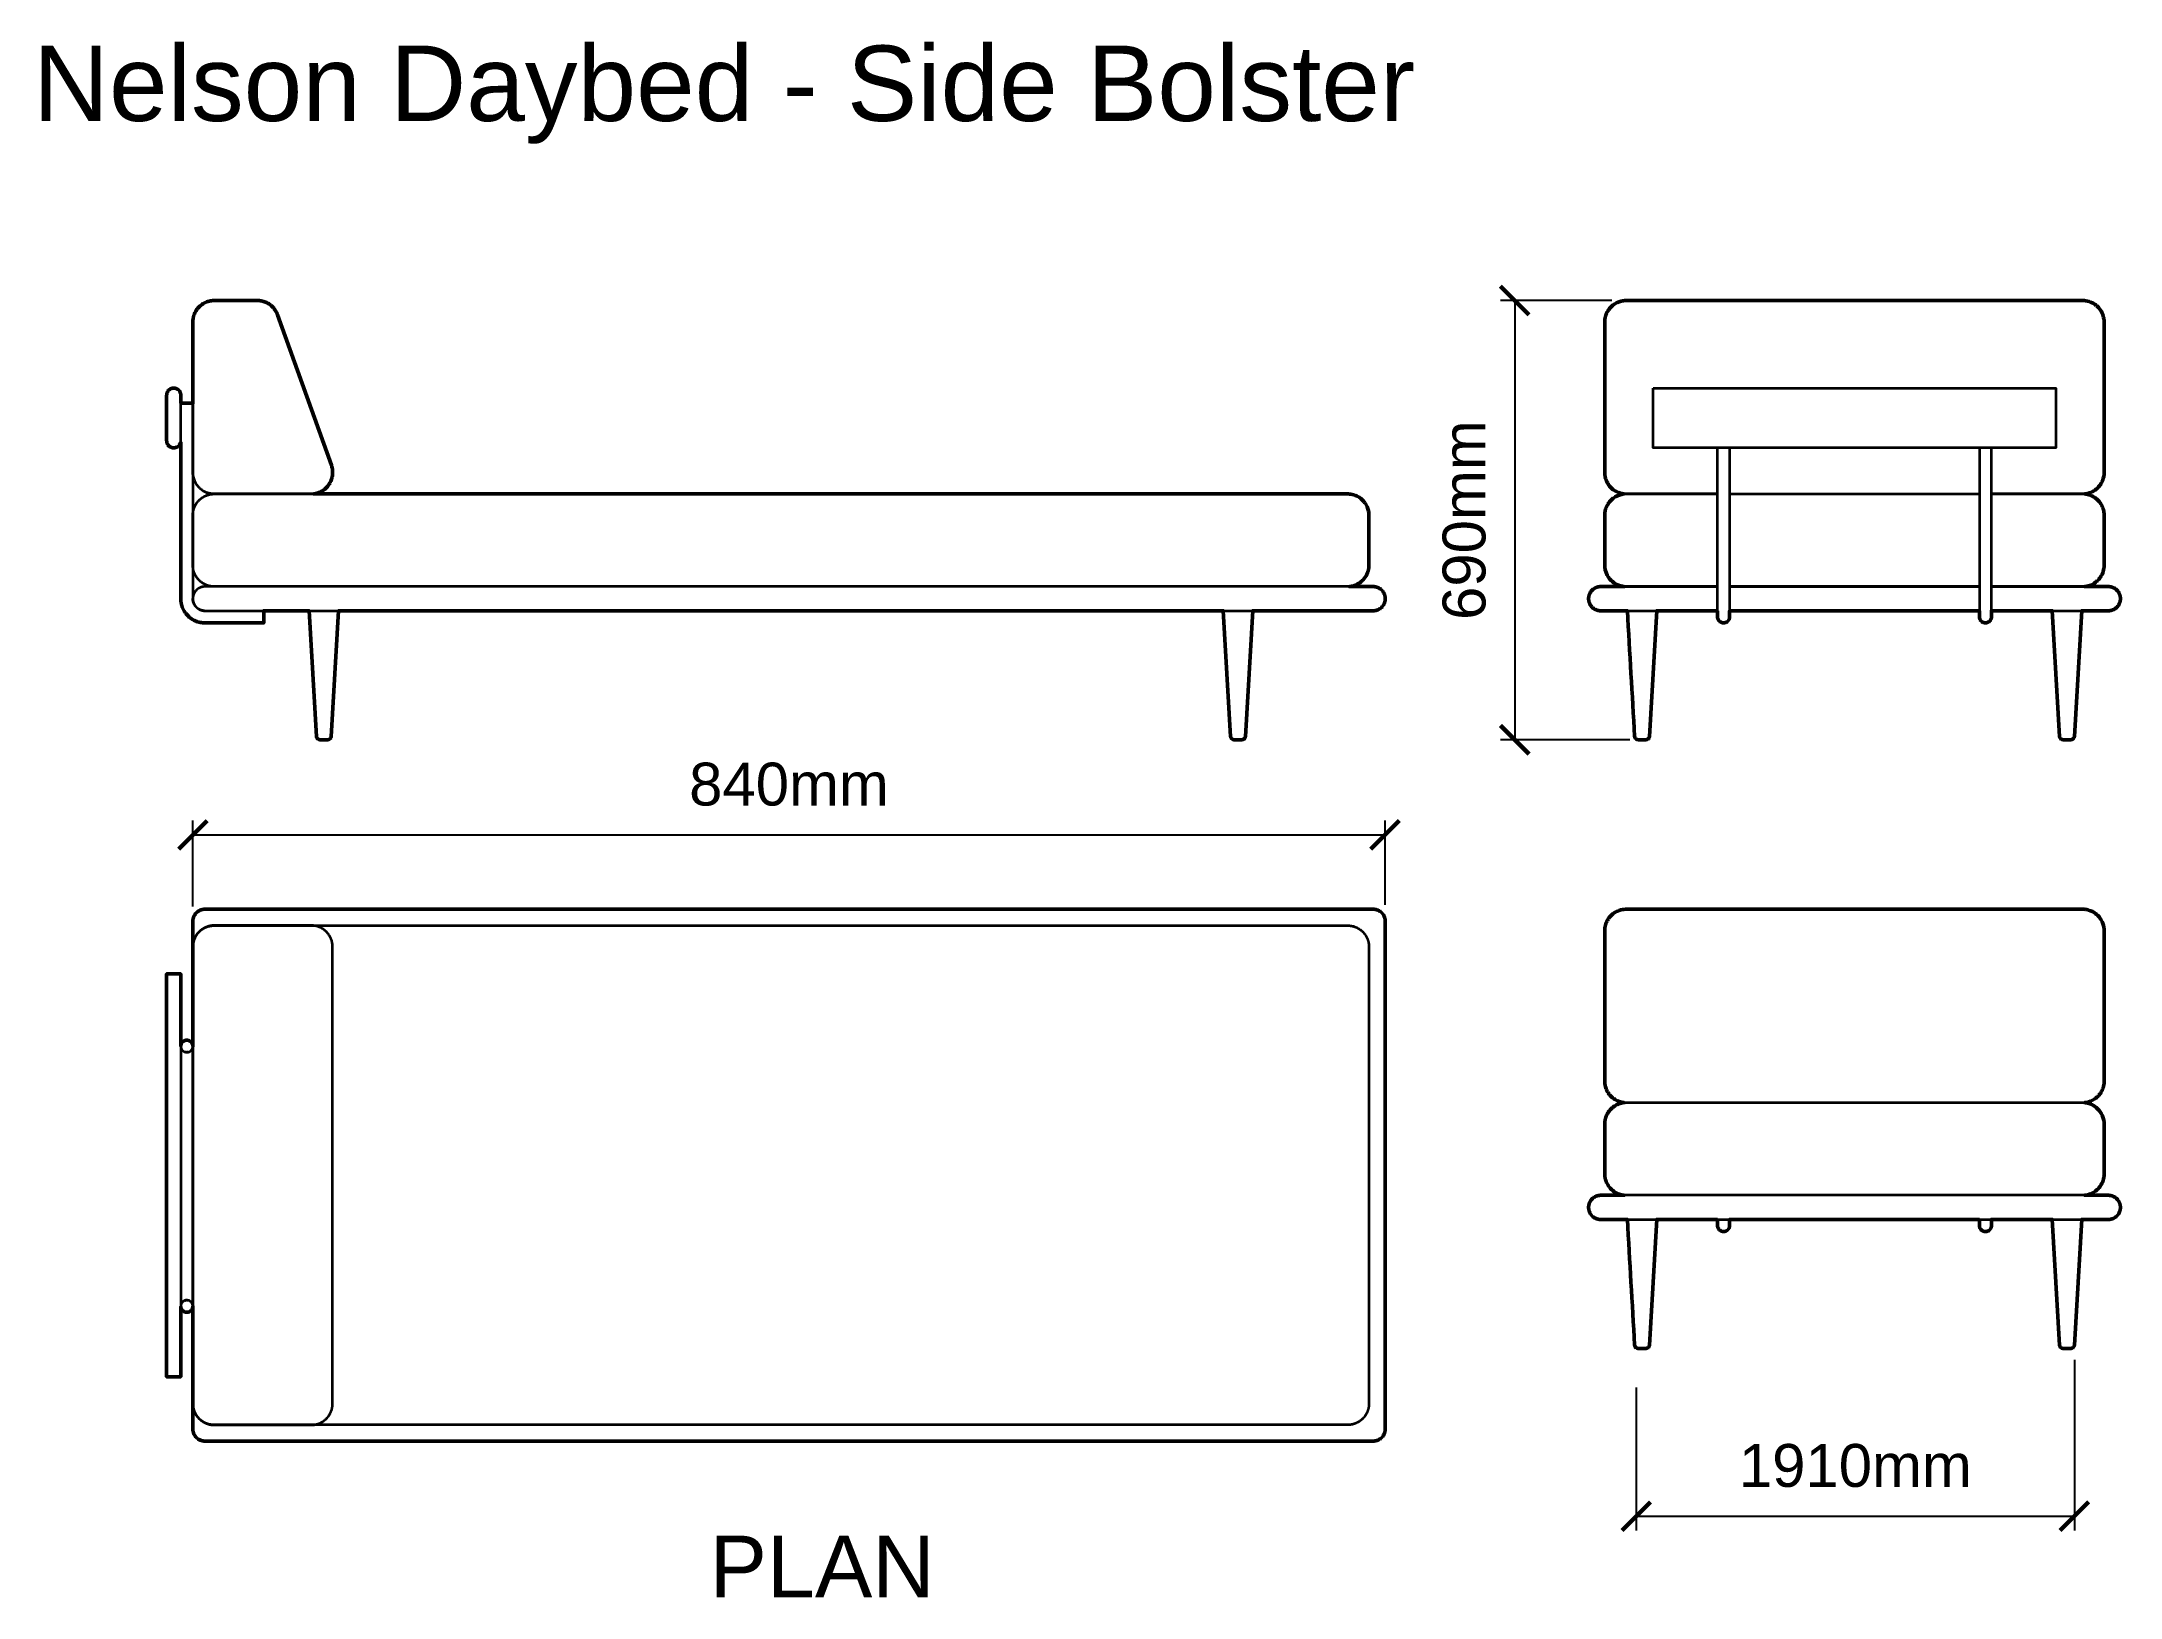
# Model space of a CAD drawing. Header units: millimetres. Extents: x 559 to 2741, y 365 to 1999.
import ezdxf

# ---------------------------------------------------------------- set-up
doc = ezdxf.new("R2010")
doc.units = ezdxf.units.MM
doc.layers.add('PDF16_Geometry', color=7, linetype='Continuous', true_color=0x1b7eff)
doc.layers.add('PDF16_Text', color=7, linetype='Continuous', true_color=0xababab)
doc.styles.add('PDF Arial', font='arial.ttf')
doc.styles.get("Standard").update_dxf_attribs({"font": 'arial.ttf'})
doc.dimstyles.new('new', dxfattribs={"dimtxt": 45, "dimasz": 30, "dimexe": 15, "dimexo": 15, "dimgap": 30, "dimtad": 1, "dimrnd": 0.5, "dimdsep": 46, "dimtxsty": 'Standard', "dimblk": 'ARCHTICK', "dimcen": 2.5, "dimclrd": 7, "dimclre": 7, "dimadec": 0, "dimazin": 0, "dimtfac": 1, "dimtix": 1, "dimtmove": 0, "dimatfit": 3, "dimldrblk": 'ARCHTICK', "dimfxl": 1, "dimarcsym": 0})

msp = doc.modelspace()

# ---------------------------------------------------------------- texts
at = {"layer": 'PDF16_Text', "color": 18, "true_color": 0x000000, "attachment_point": 7, "style": 'PDF Arial'}
for s, insert, char_height in [('Nelson Daybed - Side Bolster', (549.926, 1891.257), 79.17116), ('PLAN', (1260.028, 365.14), 64.788)]:
    msp.add_mtext(s, dxfattribs=dict(at, insert=insert, char_height=char_height))

# ---------------------------------------------------------------- blocks, each defined once
blk = doc.blocks.new('_ArchTick')
at = {"color": 0, "linetype": 'ByBlock', "const_width": 0.15}
blk.add_lwpolyline([(-0.5, -0.5), (0.5, 0.5)], dxfattribs=at)
blk = doc.blocks.new('*D6')
at = {"color": 7, "lineweight": -2, "transparency": 16777216}
for p, q in [((2207.3, 1726.7), (2090.3, 1726.7)), ((2105.3, 1726.7), (2105.3, 1265.6)), ((2226, 1265.6), (2090.3, 1265.6))]:
    blk.add_line(p, q, dxfattribs=at)
at = {"layer": 'Defpoints', "color": 0, "transparency": 16777216}
for p in [(2222.3, 1726.7), (2105.3, 1265.6), (2241, 1265.6)]:
    blk.add_point(p, dxfattribs=at)
at = {"color": 7, "lineweight": -2, "transparency": 16777216, "xscale": 30, "yscale": 30, "zscale": 30}
for p, rotation in [((2105.3, 1726.7), 90), ((2105.3, 1265.6), 270)]:
    blk.add_blockref('_ArchTick', p, dxfattribs=dict(at, rotation=rotation))
at = {"color": 0, "transparency": 16777216, "insert": (2052.4, 1496.1), "char_height": 45, "attachment_point": 5, "rotation": 90}
blk.add_mtext('690mm', dxfattribs=at)
blk = doc.blocks.new('*D7')
at = {"color": 7, "lineweight": -2, "transparency": 16777216}
for p, q in [((2692.7, 614.6), (2692.7, 435.4)), ((2232.8, 585.6), (2232.8, 435.4)), ((2232.8, 450.4), (2692.7, 450.4))]:
    blk.add_line(p, q, dxfattribs=at)
at = {"layer": 'Defpoints', "color": 0, "transparency": 16777216}
for p in [(2692.7, 629.6), (2232.8, 600.6), (2692.7, 450.4)]:
    blk.add_point(p, dxfattribs=at)
at = {"color": 7, "lineweight": -2, "transparency": 16777216, "xscale": 30, "yscale": 30, "zscale": 30, "rotation": 180}
blk.add_blockref('_ArchTick', (2232.8, 450.4), dxfattribs=at)
at = {"color": 7, "lineweight": -2, "transparency": 16777216, "xscale": 30, "yscale": 30, "zscale": 30}
blk.add_blockref('_ArchTick', (2692.7, 450.4), dxfattribs=at)
at = {"color": 0, "transparency": 16777216, "insert": (2462.8, 503.4), "char_height": 45, "attachment_point": 5}
blk.add_mtext('1910mm', dxfattribs=at)
blk = doc.blocks.new('*D8')
at = {"color": 7, "lineweight": -2, "transparency": 16777216}
for p, q in [((717.8, 1090.6), (717.8, 1180.7)), ((1969.2, 1092.1), (1969.2, 1180.7)), ((717.8, 1165.7), (1969.2, 1165.7))]:
    blk.add_line(p, q, dxfattribs=at)
at = {"layer": 'Defpoints', "color": 0, "transparency": 16777216}
for p in [(1969.2, 1165.7), (717.8, 1075.6), (1969.2, 1077.1)]:
    blk.add_point(p, dxfattribs=at)
at = {"color": 7, "lineweight": -2, "transparency": 16777216, "xscale": 30, "yscale": 30, "zscale": 30, "rotation": 180}
blk.add_blockref('_ArchTick', (717.8, 1165.7), dxfattribs=at)
at = {"color": 7, "lineweight": -2, "transparency": 16777216, "xscale": 30, "yscale": 30, "zscale": 30}
blk.add_blockref('_ArchTick', (1969.2, 1165.7), dxfattribs=at)
at = {"color": 0, "transparency": 16777216, "insert": (1343.5, 1218.7), "char_height": 45, "attachment_point": 5}
blk.add_mtext('840mm', dxfattribs=at)

# ---------------------------------------------------------------- dimensions: what is measured, and where the dimension line sits
dim = msp.add_linear_dim(base=(2105.341, 1265.615), p1=(2222.331, 1726.663), p2=(2241.003, 1265.615), angle=90, text='690mm', dimstyle='new', override={"dimpost": 'mm'})
dim.commit()
dim.dimension.update_dxf_attribs({"geometry": '*D6', "text_midpoint": (2052.365, 1496.139)})
for base, p1, p2, text, picture, middle in [((1969.2, 1165.675), (717.798, 1075.641), (1969.2, 1077.146), '840mm', '*D8', (1343.499, 1218.651)), ((2692.707, 450.426), (2232.847, 600.584), (2692.707, 629.649), '1910mm', '*D7', (2462.777, 503.401))]:
    dim = msp.add_linear_dim(base=base, p1=p1, p2=p2, text=text, dimstyle='new', override={"dimpost": 'mm'})
    dim.commit()
    dim.dimension.update_dxf_attribs({"geometry": picture, "text_midpoint": middle})

# ---------------------------------------------------------------- linework, layer by layer
at = {"layer": 'PDF16_Geometry', "color": 18, "lineweight": 35, "true_color": 0x000000}
for points in [[(734.398, 1725.862), (734.661, 1725.933), (734.924, 1726), (735.187, 1726.064), (735.45, 1726.123), (735.713, 1726.18), (735.976, 1726.234), (736.239, 1726.284), (736.499, 1726.331), (736.76, 1726.374), (737.02, 1726.414), (737.281, 1726.452), (737.541, 1726.485), (737.799, 1726.516), (738.057, 1726.544), (738.315, 1726.568), (738.571, 1726.589), (738.827, 1726.608), (739.083, 1726.625), (739.336, 1726.637), (739.59, 1726.646), (739.841, 1726.653), (740.092, 1726.658), (740.34, 1726.661), (785.452, 1726.661), (785.656, 1726.661), (785.859, 1726.658), (786.063, 1726.653), (786.266, 1726.646), (786.473, 1726.637), (786.679, 1726.627), (786.885, 1726.616), (787.091, 1726.601), (787.297, 1726.585), (787.505, 1726.566), (787.713, 1726.547), (787.922, 1726.526), (788.13, 1726.502), (788.339, 1726.476), (788.547, 1726.447), (788.755, 1726.417), (788.964, 1726.383), (789.172, 1726.35), (789.381, 1726.315), (789.589, 1726.277), (789.8, 1726.237), (790.01, 1726.194), (790.221, 1726.149), (790.432, 1726.102), (790.64, 1726.054), (790.849, 1726.004), (791.057, 1725.952), (791.266, 1725.898), (791.474, 1725.841, -0.05829746), (796.551, 1723.738)], [(2193.82, 1426.227, -0.00395012), (2194.112, 1426.263, 0.00002439), (2194.401, 1426.291, -0.00704652), (2194.689, 1426.315, -0.00334426), (2194.976, 1426.332, 0.00003633), (2195.26, 1426.341, -0.00366311), (2195.542, 1426.343), (2318.181, 1426.343), (2222.331, 1426.343), (2222.082, 1426.346), (2221.831, 1426.348), (2221.578, 1426.355), (2221.327, 1426.365), (2221.071, 1426.379), (2220.818, 1426.393), (2220.562, 1426.412), (2220.304, 1426.436), (2220.048, 1426.46), (2219.79, 1426.488), (2219.529, 1426.519), (2219.271, 1426.552), (2219.011, 1426.59), (2218.75, 1426.63), (2218.487, 1426.673), (2218.227, 1426.72), (2217.964, 1426.77), (2217.701, 1426.824), (2217.438, 1426.881), (2217.175, 1426.94), (2216.913, 1427.004), (2216.65, 1427.071), (2216.387, 1427.142), (2216.124, 1427.215), (2215.861, 1427.291), (2215.598, 1427.372), (2215.335, 1427.457), (2215.072, 1427.544), (2214.812, 1427.634), (2214.549, 1427.729), (2214.289, 1427.826), (2214.028, 1427.928), (2213.768, 1428.032), (2213.507, 1428.141), (2213.249, 1428.253), (2212.991, 1428.369), (2212.735, 1428.487), (2212.479, 1428.61), (2212.224, 1428.736), (2211.97, 1428.864), (2211.717, 1428.996), (2211.466, 1429.134), (2211.217, 1429.274), (2210.966, 1429.416), (2210.72, 1429.563), (2210.473, 1429.712), (2210.23, 1429.866), (2209.988, 1430.022), (2209.747, 1430.181), (2209.507, 1430.344), (2209.27, 1430.51), (2209.034, 1430.681), (2208.801, 1430.854), (2208.569, 1431.029), (2208.34, 1431.209), (2208.112, 1431.389), (2207.887, 1431.576), (2207.665, 1431.763), (2207.445, 1431.955), (2207.227, 1432.149), (2207.011, 1432.346), (2206.798, 1432.545), (2206.587, 1432.746), (2206.379, 1432.952), (2206.175, 1433.161), (2205.971, 1433.371), (2205.773, 1433.585), (2205.576, 1433.8), (2205.382, 1434.018), (2205.19, 1434.238), (2205.003, 1434.461), (2204.818, 1434.686), (2204.636, 1434.913), (2204.456, 1435.143), (2204.281, 1435.373), (2204.108, 1435.607), (2203.94, 1435.842), (2203.772, 1436.081), (2203.611, 1436.321), (2203.45, 1436.56), (2203.293, 1436.804), (2203.139, 1437.048), (2202.99, 1437.294), (2202.843, 1437.54), (2202.701, 1437.789), (2202.561, 1438.04), (2202.426, 1438.291), (2202.294, 1438.545), (2202.164, 1438.798), (2202.038, 1439.054), (2201.915, 1439.31), (2201.796, 1439.566), (2201.68, 1439.824), (2201.569, 1440.082), (2201.46, 1440.343), (2201.356, 1440.601), (2201.254, 1440.864), (2201.157, 1441.124), (2201.062, 1441.385), (2200.972, 1441.648), (2200.885, 1441.911), (2200.799, 1442.174), (2200.721, 1442.437), (2200.643, 1442.699), (2200.57, 1442.962), (2200.499, 1443.225), (2200.432, 1443.488), (2200.368, 1443.751), (2200.309, 1444.014), (2200.252, 1444.277), (2200.198, 1444.54), (2200.148, 1444.803), (2200.103, 1445.063), (2200.058, 1445.324), (2200.018, 1445.585), (2199.98, 1445.845), (2199.947, 1446.106), (2199.916, 1446.364), (2199.888, 1446.622), (2199.864, 1446.88), (2199.843, 1447.136), (2199.824, 1447.392), (2199.807, 1447.648), (2199.795, 1447.901), (2199.786, 1448.155), (2199.779, 1448.406), (2199.774, 1448.657), (2199.772, 1448.908), (2199.772, 1501.067), (2199.774, 1501.316), (2199.779, 1501.567), (2199.786, 1501.818), (2199.795, 1502.071), (2199.807, 1502.325), (2199.824, 1502.58), (2199.843, 1502.836), (2199.864, 1503.092), (2199.888, 1503.35), (2199.916, 1503.608), (2199.947, 1503.869), (2199.98, 1504.127), (2200.018, 1504.388), (2200.058, 1504.648), (2200.103, 1504.909), (2200.148, 1505.172), (2200.198, 1505.435), (2200.252, 1505.695), (2200.309, 1505.958), (2200.368, 1506.221), (2200.432, 1506.484), (2200.499, 1506.747), (2200.57, 1507.012), (2200.643, 1507.275), (2200.721, 1507.538), (2200.799, 1507.801), (2200.885, 1508.064), (2200.972, 1508.325), (2201.062, 1508.587), (2201.157, 1508.85), (2201.254, 1509.111), (2201.356, 1509.372), (2201.46, 1509.632), (2201.569, 1509.89), (2201.68, 1510.148), (2201.796, 1510.407), (2201.915, 1510.665), (2202.038, 1510.921), (2202.164, 1511.176), (2202.294, 1511.43), (2202.426, 1511.681), (2202.561, 1511.934), (2202.701, 1512.183), (2202.843, 1512.432), (2202.99, 1512.681), (2203.139, 1512.927), (2203.293, 1513.171), (2203.45, 1513.413), (2203.611, 1513.654), (2203.772, 1513.893), (2203.94, 1514.13), (2204.108, 1514.367), (2204.281, 1514.599), (2204.456, 1514.831), (2204.636, 1515.061), (2204.818, 1515.289), (2205.003, 1515.514), (2205.19, 1515.736), (2205.382, 1515.957), (2205.576, 1516.174), (2205.773, 1516.39), (2205.971, 1516.603), (2206.175, 1516.814), (2206.379, 1517.02), (2206.587, 1517.226), (2206.798, 1517.428), (2207.011, 1517.629), (2207.227, 1517.825), (2207.445, 1518.02), (2207.665, 1518.209), (2207.887, 1518.399), (2208.112, 1518.583), (2208.34, 1518.766), (2208.569, 1518.943), (2208.801, 1519.121), (2209.034, 1519.294), (2209.27, 1519.462), (2209.507, 1519.628), (2209.747, 1519.791), (2209.988, 1519.953), (2210.23, 1520.109), (2210.473, 1520.26), (2210.72, 1520.412), (2210.966, 1520.557), (2211.217, 1520.701), (2211.466, 1520.841), (2211.717, 1520.976), (2211.97, 1521.108), (2212.224, 1521.239), (2212.479, 1521.364), (2212.735, 1521.487), (2212.991, 1521.606), (2213.249, 1521.72), (2213.507, 1521.833), (2213.768, 1521.94), (2214.028, 1522.046), (2214.289, 1522.146), (2214.549, 1522.245), (2214.812, 1522.34), (2215.072, 1522.43), (2215.335, 1522.518), (2215.598, 1522.601), (2215.861, 1522.681), (2216.124, 1522.759), (2216.387, 1522.833), (2216.65, 1522.902), (2216.913, 1522.97), (2217.175, 1523.032), (2217.438, 1523.093), (2217.701, 1523.15), (2217.964, 1523.202), (2218.227, 1523.252), (2218.487, 1523.3), (2218.75, 1523.345), (2219.011, 1523.385), (2219.271, 1523.42), (2219.529, 1523.456), (2219.79, 1523.487), (2220.048, 1523.513), (2220.304, 1523.539), (2220.562, 1523.56), (2220.818, 1523.579), (2221.071, 1523.596), (2221.327, 1523.607), (2221.578, 1523.617), (2221.831, 1523.624), (2222.082, 1523.629), (2222.331, 1523.629), (2318.181, 1523.629), (2222.331, 1523.629), (2222.082, 1523.631), (2221.831, 1523.636), (2221.578, 1523.643), (2221.327, 1523.652), (2221.071, 1523.664), (2220.818, 1523.681), (2220.562, 1523.7), (2220.304, 1523.721), (2220.048, 1523.745), (2219.79, 1523.773), (2219.529, 1523.804), (2219.271, 1523.84), (2219.011, 1523.875), (2218.75, 1523.915), (2218.487, 1523.96), (2218.227, 1524.005), (2217.964, 1524.058), (2217.701, 1524.11), (2217.438, 1524.166), (2217.175, 1524.226), (2216.913, 1524.29), (2216.65, 1524.356), (2216.387, 1524.427), (2216.124, 1524.5), (2215.861, 1524.579), (2215.598, 1524.659), (2215.335, 1524.742), (2215.072, 1524.83), (2214.812, 1524.92), (2214.549, 1525.014), (2214.289, 1525.112), (2214.028, 1525.213), (2213.768, 1525.32), (2213.507, 1525.427), (2213.249, 1525.538), (2212.991, 1525.654), (2212.735, 1525.772), (2212.479, 1525.896), (2212.224, 1526.021), (2211.97, 1526.151), (2211.717, 1526.284), (2211.466, 1526.419), (2211.217, 1526.559), (2210.966, 1526.701), (2210.72, 1526.848), (2210.473, 1526.997), (2210.23, 1527.151), (2209.988, 1527.307), (2209.747, 1527.468), (2209.507, 1527.63), (2209.27, 1527.798), (2209.034, 1527.966), (2208.801, 1528.139), (2208.569, 1528.314), (2208.34, 1528.494), (2208.112, 1528.677), (2207.887, 1528.861), (2207.665, 1529.048), (2207.445, 1529.24), (2207.227, 1529.435), (2207.011, 1529.631), (2206.798, 1529.83), (2206.587, 1530.034), (2206.379, 1530.24), (2206.175, 1530.446), (2205.971, 1530.657), (2205.773, 1530.87), (2205.576, 1531.085), (2205.382, 1531.303), (2205.19, 1531.524), (2205.003, 1531.746), (2204.818, 1531.971), (2204.636, 1532.199), (2204.456, 1532.429), (2204.281, 1532.661), (2204.108, 1532.893), (2203.94, 1533.13), (2203.772, 1533.367), (2203.611, 1533.606), (2203.45, 1533.847), (2203.293, 1534.089), (2203.139, 1534.333), (2202.99, 1534.579), (2202.843, 1534.828), (2202.701, 1535.077), (2202.561, 1535.325), (2202.426, 1535.577), (2202.294, 1535.83), (2202.164, 1536.083), (2202.038, 1536.339), (2201.915, 1536.595), (2201.796, 1536.853), (2201.68, 1537.109), (2201.569, 1537.37), (2201.46, 1537.628), (2201.356, 1537.888), (2201.254, 1538.149), (2201.157, 1538.41), (2201.062, 1538.672), (2200.972, 1538.933), (2200.885, 1539.196), (2200.799, 1539.459), (2200.721, 1539.722), (2200.643, 1539.985), (2200.57, 1540.248), (2200.499, 1540.511), (2200.432, 1540.776), (2200.368, 1541.039), (2200.309, 1541.302), (2200.252, 1541.565), (2200.198, 1541.825), (2200.148, 1542.088), (2200.103, 1542.349), (2200.058, 1542.612), (2200.018, 1542.872), (2199.98, 1543.133), (2199.947, 1543.391), (2199.916, 1543.652), (2199.888, 1543.91), (2199.864, 1544.166), (2199.843, 1544.424), (2199.824, 1544.68), (2199.807, 1544.933), (2199.795, 1545.189), (2199.786, 1545.442), (2199.779, 1545.693), (2199.774, 1545.944), (2199.772, 1546.193), (2199.772, 1704.098), (2199.774, 1704.347), (2199.779, 1704.598), (2199.786, 1704.852), (2199.795, 1705.103), (2199.807, 1705.359), (2199.824, 1705.612), (2199.843, 1705.868), (2199.864, 1706.126), (2199.888, 1706.382), (2199.916, 1706.64), (2199.947, 1706.901), (2199.98, 1707.159), (2200.018, 1707.419), (2200.058, 1707.68), (2200.103, 1707.943), (2200.148, 1708.203), (2200.198, 1708.466), (2200.252, 1708.729), (2200.309, 1708.992), (2200.368, 1709.255), (2200.432, 1709.518), (2200.499, 1709.781), (2200.57, 1710.044), (2200.643, 1710.307), (2200.721, 1710.57), (2200.799, 1710.833), (2200.885, 1711.096), (2200.972, 1711.359), (2201.062, 1711.619), (2201.157, 1711.882), (2201.254, 1712.143), (2201.356, 1712.403), (2201.46, 1712.664), (2201.569, 1712.924), (2201.68, 1713.182), (2201.796, 1713.441), (2201.915, 1713.696), (2202.038, 1713.952), (2202.164, 1714.208), (2202.294, 1714.462), (2202.426, 1714.715), (2202.561, 1714.966), (2202.701, 1715.217), (2202.843, 1715.466), (2202.99, 1715.712), (2203.139, 1715.959), (2203.293, 1716.203), (2203.45, 1716.444), (2203.611, 1716.686), (2203.772, 1716.925), (2203.94, 1717.162), (2204.108, 1717.399), (2204.281, 1717.631), (2204.456, 1717.863), (2204.636, 1718.093), (2204.818, 1718.32), (2205.003, 1718.545), (2205.19, 1718.768), (2205.382, 1718.988), (2205.576, 1719.206), (2205.773, 1719.422), (2205.971, 1719.635), (2206.175, 1719.846), (2206.379, 1720.054), (2206.587, 1720.258), (2206.798, 1720.462), (2207.011, 1720.661), (2207.227, 1720.857), (2207.445, 1721.051), (2207.665, 1721.243), (2207.887, 1721.43), (2208.112, 1721.615), (2208.34, 1721.797), (2208.569, 1721.978), (2208.801, 1722.153), (2209.034, 1722.326), (2209.27, 1722.494), (2209.507, 1722.662), (2209.747, 1722.823), (2209.988, 1722.984), (2210.23, 1723.141), (2210.473, 1723.295), (2210.72, 1723.444), (2210.966, 1723.591), (2211.217, 1723.733), (2211.466, 1723.872), (2211.717, 1724.008), (2211.97, 1724.143), (2212.224, 1724.27), (2212.479, 1724.396), (2212.735, 1724.519), (2212.991, 1724.638), (2213.249, 1724.754), (2213.507, 1724.865), (2213.768, 1724.974), (2214.028, 1725.078), (2214.289, 1725.18), (2214.549, 1725.277), (2214.812, 1725.372), (2215.072, 1725.462), (2215.335, 1725.55), (2215.598, 1725.635), (2215.861, 1725.713), (2216.124, 1725.791), (2216.387, 1725.865), (2216.65, 1725.936), (2216.913, 1726.002), (2217.175, 1726.066), (2217.438, 1726.125), (2217.701, 1726.182), (2217.964, 1726.236), (2218.227, 1726.286), (2218.487, 1726.331), (2218.75, 1726.376), (2219.011, 1726.416), (2219.271, 1726.454), (2219.529, 1726.488), (2219.79, 1726.518), (2220.048, 1726.547), (2220.304, 1726.57), (2220.562, 1726.592), (2220.818, 1726.611), (2221.071, 1726.627), (2221.327, 1726.639), (2221.578, 1726.649), (2221.831, 1726.656), (2222.082, 1726.66), (2222.331, 1726.663), (2701.443, 1726.663), (2701.694, 1726.66), (2701.945, 1726.656), (2702.196, 1726.649), (2702.449, 1726.639), (2702.703, 1726.627), (2702.959, 1726.611), (2703.214, 1726.592), (2703.47, 1726.57), (2703.728, 1726.547), (2703.986, 1726.518), (2704.245, 1726.488), (2704.505, 1726.454), (2704.766, 1726.416), (2705.026, 1726.376), (2705.287, 1726.331), (2705.549, 1726.286), (2705.81, 1726.236), (2706.073, 1726.182), (2706.336, 1726.125), (2706.599, 1726.066), (2706.861, 1726.002), (2707.124, 1725.936), (2707.387, 1725.865), (2707.65, 1725.791), (2707.913, 1725.713), (2708.178, 1725.635), (2708.439, 1725.55), (2708.702, 1725.462), (2708.964, 1725.372), (2709.225, 1725.277), (2709.488, 1725.18), (2709.748, 1725.078), (2710.009, 1724.974), (2710.267, 1724.865), (2710.525, 1724.754), (2710.783, 1724.638), (2711.041, 1724.519), (2711.297, 1724.396), (2711.55, 1724.27), (2711.804, 1724.143), (2712.057, 1724.008), (2712.308, 1723.872), (2712.559, 1723.733), (2712.808, 1723.591), (2713.057, 1723.444), (2713.301, 1723.295), (2713.544, 1723.141), (2713.788, 1722.984), (2714.03, 1722.823), (2714.269, 1722.662), (2714.506, 1722.494), (2714.74, 1722.326), (2714.975, 1722.153), (2715.207, 1721.978), (2715.437, 1721.797), (2715.662, 1721.615), (2715.887, 1721.43), (2716.109, 1721.243), (2716.332, 1721.051), (2716.55, 1720.857), (2716.765, 1720.661), (2716.978, 1720.462), (2717.187, 1720.258), (2717.395, 1720.054), (2717.601, 1719.846), (2717.802, 1719.635), (2718.001, 1719.422), (2718.2, 1719.206), (2718.395, 1718.988), (2718.584, 1718.768), (2718.773, 1718.545), (2718.958, 1718.32), (2719.141, 1718.093), (2719.318, 1717.863), (2719.493, 1717.631), (2719.666, 1717.399), (2719.837, 1717.162), (2720.002, 1716.925), (2720.166, 1716.686), (2720.325, 1716.444), (2720.481, 1716.203), (2720.635, 1715.959), (2720.784, 1715.712), (2720.931, 1715.466), (2721.075, 1715.217), (2721.213, 1714.966), (2721.35, 1714.715), (2721.483, 1714.462), (2721.613, 1714.208), (2721.738, 1713.952), (2721.859, 1713.696), (2721.978, 1713.441), (2722.094, 1713.182), (2722.205, 1712.924), (2722.314, 1712.664), (2722.418, 1712.403), (2722.52, 1712.143), (2722.617, 1711.882), (2722.712, 1711.619), (2722.804, 1711.359), (2722.892, 1711.096), (2722.975, 1710.833), (2723.055, 1710.57), (2723.133, 1710.307), (2723.207, 1710.044), (2723.275, 1709.781), (2723.342, 1709.518), (2723.406, 1709.255), (2723.467, 1708.992), (2723.522, 1708.729), (2723.576, 1708.466), (2723.626, 1708.203), (2723.673, 1707.943), (2723.716, 1707.68), (2723.756, 1707.419), (2723.794, 1707.159), (2723.827, 1706.901), (2723.86, 1706.64), (2723.886, 1706.382), (2723.912, 1706.126), (2723.934, 1705.868), (2723.953, 1705.612), (2723.967, 1705.359), (2723.981, 1705.103), (2723.991, 1704.852), (2723.998, 1704.598), (2724.002, 1704.347), (2724.002, 1704.098), (2724.002, 1546.193), (2724.002, 1545.944), (2723.998, 1545.693), (2723.991, 1545.442), (2723.981, 1545.189), (2723.967, 1544.933), (2723.953, 1544.68), (2723.934, 1544.424), (2723.912, 1544.166), (2723.886, 1543.91), (2723.86, 1543.652), (2723.827, 1543.391), (2723.794, 1543.133), (2723.756, 1542.872), (2723.716, 1542.612), (2723.673, 1542.349), (2723.626, 1542.088), (2723.576, 1541.825), (2723.522, 1541.565), (2723.467, 1541.302), (2723.406, 1541.039), (2723.342, 1540.776), (2723.275, 1540.511), (2723.207, 1540.248), (2723.133, 1539.985), (2723.055, 1539.722), (2722.975, 1539.459), (2722.892, 1539.196), (2722.804, 1538.933), (2722.712, 1538.672), (2722.617, 1538.41), (2722.52, 1538.149), (2722.418, 1537.888), (2722.314, 1537.628), (2722.205, 1537.37), (2722.094, 1537.109), (2721.978, 1536.853), (2721.859, 1536.595), (2721.738, 1536.339), (2721.613, 1536.083), (2721.483, 1535.83), (2721.35, 1535.577), (2721.213, 1535.325), (2721.075, 1535.077), (2720.931, 1534.828), (2720.784, 1534.579), (2720.635, 1534.333), (2720.481, 1534.089), (2720.325, 1533.847), (2720.166, 1533.606), (2720.002, 1533.367), (2719.837, 1533.13), (2719.666, 1532.893), (2719.493, 1532.661), (2719.318, 1532.429), (2719.141, 1532.199), (2718.958, 1531.971), (2718.773, 1531.746), (2718.584, 1531.524), (2718.395, 1531.303), (2718.2, 1531.085), (2718.001, 1530.87), (2717.802, 1530.657), (2717.601, 1530.446), (2717.395, 1530.24), (2717.187, 1530.034), (2716.978, 1529.83), (2716.765, 1529.631), (2716.55, 1529.435), (2716.332, 1529.24), (2716.109, 1529.048), (2715.887, 1528.861), (2715.662, 1528.677), (2715.437, 1528.494), (2715.207, 1528.314), (2714.975, 1528.139), (2714.74, 1527.966), (2714.506, 1527.798), (2714.269, 1527.63), (2714.03, 1527.468), (2713.788, 1527.307), (2713.544, 1527.151), (2713.301, 1526.997), (2713.057, 1526.848), (2712.808, 1526.701), (2712.559, 1526.559), (2712.308, 1526.419), (2712.057, 1526.284), (2711.804, 1526.151), (2711.55, 1526.021), (2711.297, 1525.896), (2711.041, 1525.772), (2710.783, 1525.654), (2710.525, 1525.538), (2710.267, 1525.427), (2710.009, 1525.32), (2709.748, 1525.213), (2709.488, 1525.112), (2709.225, 1525.014), (2708.964, 1524.92), (2708.702, 1524.83), (2708.439, 1524.742), (2708.178, 1524.659), (2707.913, 1524.579), (2707.65, 1524.5), (2707.387, 1524.427), (2707.124, 1524.356), (2706.861, 1524.29), (2706.599, 1524.226), (2706.336, 1524.166), (2706.073, 1524.11), (2705.81, 1524.058), (2705.549, 1524.005), (2705.287, 1523.96), (2705.026, 1523.915), (2704.766, 1523.875), (2704.505, 1523.84), (2704.245, 1523.804), (2703.986, 1523.773), (2703.728, 1523.745), (2703.47, 1523.721), (2703.214, 1523.7), (2702.959, 1523.681), (2702.703, 1523.664), (2702.449, 1523.652), (2702.196, 1523.643), (2701.945, 1523.636), (2701.694, 1523.631), (2701.443, 1523.629), (2605.747, 1523.629), (2701.443, 1523.629), (2701.694, 1523.629), (2701.945, 1523.624), (2702.196, 1523.617), (2702.449, 1523.607), (2702.703, 1523.596), (2702.959, 1523.579), (2703.214, 1523.56), (2703.47, 1523.539), (2703.728, 1523.513), (2703.986, 1523.487), (2704.245, 1523.456), (2704.505, 1523.42), (2704.766, 1523.385), (2705.026, 1523.345), (2705.287, 1523.3), (2705.549, 1523.252), (2705.81, 1523.202), (2706.073, 1523.15), (2706.336, 1523.093), (2706.599, 1523.032), (2706.861, 1522.97), (2707.124, 1522.902), (2707.387, 1522.833), (2707.65, 1522.759), (2707.913, 1522.681), (2708.178, 1522.601), (2708.439, 1522.518), (2708.702, 1522.43), (2708.964, 1522.34), (2709.225, 1522.245), (2709.488, 1522.146), (2709.748, 1522.046), (2710.009, 1521.94), (2710.267, 1521.833), (2710.525, 1521.72), (2710.783, 1521.606), (2711.041, 1521.487), (2711.297, 1521.364), (2711.55, 1521.239), (2711.804, 1521.108), (2712.057, 1520.976), (2712.308, 1520.841), (2712.559, 1520.701), (2712.808, 1520.557), (2713.057, 1520.412), (2713.301, 1520.26), (2713.544, 1520.109), (2713.788, 1519.953), (2714.03, 1519.791), (2714.269, 1519.628), (2714.506, 1519.462), (2714.74, 1519.294), (2714.975, 1519.121), (2715.207, 1518.943), (2715.437, 1518.766), (2715.662, 1518.583), (2715.887, 1518.399), (2716.109, 1518.209), (2716.332, 1518.02), (2716.55, 1517.825), (2716.765, 1517.629), (2716.978, 1517.428), (2717.187, 1517.226), (2717.395, 1517.02), (2717.601, 1516.814), (2717.802, 1516.603), (2718.001, 1516.39), (2718.2, 1516.174), (2718.395, 1515.957), (2718.584, 1515.736), (2718.773, 1515.514), (2718.958, 1515.289), (2719.141, 1515.061), (2719.318, 1514.831), (2719.493, 1514.599), (2719.666, 1514.367), (2719.837, 1514.13), (2720.002, 1513.893), (2720.166, 1513.654), (2720.325, 1513.413), (2720.481, 1513.171), (2720.635, 1512.927), (2720.784, 1512.681), (2720.931, 1512.432), (2721.075, 1512.183), (2721.213, 1511.934), (2721.35, 1511.681), (2721.483, 1511.43), (2721.613, 1511.176), (2721.738, 1510.921), (2721.859, 1510.665), (2721.978, 1510.407), (2722.094, 1510.148), (2722.205, 1509.89), (2722.314, 1509.632), (2722.418, 1509.372), (2722.52, 1509.111), (2722.617, 1508.85), (2722.712, 1508.587), (2722.804, 1508.325), (2722.892, 1508.064), (2722.975, 1507.801), (2723.055, 1507.538), (2723.133, 1507.275), (2723.207, 1507.012), (2723.275, 1506.747), (2723.342, 1506.484), (2723.406, 1506.221), (2723.467, 1505.958), (2723.522, 1505.695), (2723.576, 1505.435), (2723.626, 1505.172), (2723.673, 1504.909), (2723.716, 1504.648), (2723.756, 1504.388), (2723.794, 1504.127), (2723.827, 1503.869), (2723.86, 1503.608), (2723.886, 1503.35), (2723.912, 1503.092), (2723.934, 1502.836), (2723.953, 1502.58), (2723.967, 1502.325), (2723.981, 1502.071), (2723.991, 1501.818), (2723.998, 1501.567), (2724.002, 1501.316), (2724.002, 1501.067), (2724.002, 1448.908), (2724.002, 1448.657), (2723.998, 1448.406), (2723.991, 1448.155), (2723.981, 1447.901), (2723.967, 1447.648), (2723.953, 1447.392), (2723.934, 1447.136), (2723.912, 1446.88), (2723.886, 1446.622), (2723.86, 1446.364), (2723.827, 1446.106), (2723.794, 1445.845), (2723.756, 1445.585), (2723.716, 1445.324), (2723.673, 1445.063), (2723.626, 1444.803), (2723.576, 1444.54), (2723.522, 1444.277), (2723.467, 1444.014), (2723.406, 1443.751), (2723.342, 1443.488), (2723.275, 1443.225), (2723.207, 1442.962), (2723.133, 1442.699), (2723.055, 1442.437), (2722.975, 1442.174), (2722.892, 1441.911), (2722.804, 1441.648), (2722.712, 1441.385), (2722.617, 1441.124), (2722.52, 1440.864), (2722.418, 1440.601), (2722.314, 1440.343), (2722.205, 1440.082), (2722.094, 1439.824), (2721.978, 1439.566), (2721.859, 1439.31), (2721.738, 1439.054), (2721.613, 1438.798), (2721.483, 1438.545), (2721.35, 1438.291), (2721.213, 1438.04), (2721.075, 1437.789), (2720.931, 1437.54), (2720.784, 1437.294), (2720.635, 1437.048), (2720.481, 1436.804), (2720.325, 1436.56), (2720.166, 1436.321), (2720.002, 1436.081), (2719.837, 1435.842), (2719.666, 1435.607), (2719.493, 1435.373), (2719.318, 1435.143), (2719.141, 1434.913), (2718.958, 1434.686), (2718.773, 1434.461), (2718.584, 1434.238), (2718.395, 1434.018), (2718.2, 1433.8), (2718.001, 1433.585), (2717.802, 1433.371), (2717.601, 1433.161), (2717.395, 1432.952), (2717.187, 1432.746), (2716.978, 1432.545), (2716.765, 1432.346), (2716.55, 1432.149), (2716.332, 1431.955), (2716.109, 1431.763), (2715.887, 1431.576), (2715.662, 1431.389), (2715.437, 1431.209), (2715.207, 1431.029), (2714.975, 1430.854), (2714.74, 1430.681), (2714.506, 1430.51), (2714.269, 1430.344), (2714.03, 1430.181), (2713.788, 1430.022), (2713.544, 1429.866), (2713.301, 1429.712), (2713.057, 1429.563), (2712.808, 1429.416), (2712.559, 1429.274), (2712.308, 1429.134), (2712.057, 1428.996), (2711.804, 1428.864), (2711.55, 1428.736), (2711.297, 1428.61), (2711.041, 1428.487), (2710.783, 1428.369), (2710.525, 1428.253), (2710.267, 1428.141), (2710.009, 1428.032), (2709.748, 1427.928), (2709.488, 1427.826), (2709.225, 1427.729), (2708.964, 1427.634), (2708.702, 1427.544), (2708.439, 1427.457), (2708.178, 1427.372), (2707.913, 1427.291), (2707.65, 1427.215), (2707.387, 1427.142), (2707.124, 1427.071), (2706.861, 1427.004), (2706.599, 1426.94), (2706.336, 1426.881), (2706.073, 1426.824), (2705.81, 1426.77), (2705.549, 1426.72), (2705.287, 1426.673), (2705.026, 1426.63), (2704.766, 1426.59), (2704.505, 1426.552), (2704.245, 1426.519), (2703.986, 1426.488), (2703.728, 1426.46), (2703.47, 1426.436), (2703.214, 1426.412), (2702.959, 1426.393), (2702.703, 1426.379), (2702.449, 1426.365), (2702.196, 1426.355), (2701.945, 1426.348), (2701.694, 1426.346), (2701.443, 1426.343), (2605.747, 1426.348), (2728.386, 1426.348, -0.00368359), (2728.668, 1426.346)], [(863.604, 1552.548), (863.509, 1552.863), (863.41, 1553.176), (863.306, 1553.486), (863.199, 1553.794), (806.682, 1711.697), (806.614, 1711.889), (806.543, 1712.081), (806.469, 1712.273), (806.393, 1712.465), (806.315, 1712.654), (806.237, 1712.844), (806.074, 1713.223, 0.02145785), (805.138, 1715.101, 0.02542299), (803.881, 1717.098), (803.755, 1717.276), (803.497, 1717.626, 0.00001155), (803.232, 1717.972, 0.00331002), (802.96, 1718.316, 0.00149444), (802.68, 1718.654, 0.00329516), (802.394, 1718.988, 0.00154516), (802.1, 1719.318, 0.00172802), (801.799, 1719.64, 0.0000151), (801.491, 1719.957, 0.00164078), (801.176, 1720.27, 0.00167351), (800.854, 1720.575, 0.00485153), (800.527, 1720.876, 0.0015492), (800.194, 1721.17, 0.00352941), (799.853, 1721.459, 0.00179468), (799.507, 1721.741, 0.03425249), (796.937, 1723.513)], [(690.284, 1627.338), (690.284, 1579.424, 0.01731697), (690.304, 1578.875, -0.00438352), (690.303, 1578.912)], [(691.977, 1632.052, 0.00317508), (691.819, 1631.853, 0.00891791), (691.667, 1631.647, 0.00560521), (691.523, 1631.436, 0.00217707), (691.385, 1631.22, 0.00554182), (691.255, 1631, 0.00195678), (691.132, 1630.775, 0.00731514), (691.018, 1630.548, 0.0036607), (690.912, 1630.315, -0.00160013), (690.812, 1630.081, 0.00898201), (690.722, 1629.842, 0.00382915), (690.639, 1629.6, 0.00502694), (690.566, 1629.356, -0.00000843), (690.5, 1629.11, 0.00091465), (690.443, 1628.861, 0.00797249), (690.395, 1628.61, 0.00459194), (690.355, 1628.357, 0.00449367), (690.324, 1628.103, 0.00373256), (690.303, 1627.85, -0.00002014), (690.289, 1627.594)], [(694.132, 1633.833, 0.00351745), (693.91, 1633.708, 0.00342534), (693.692, 1633.572, 0.00667935), (693.479, 1633.43, 0.00328529), (693.27, 1633.281, 0.00252118), (693.069, 1633.125, 0.00571172), (692.872, 1632.961, 0.00864922), (692.681, 1632.791, -0.00001223), (692.496, 1632.616, 0.00281558), (692.316, 1632.433, 0.00571948), (692.143, 1632.246)], [(697.561, 1634.74, 0.00806144), (697.306, 1634.731, 0.00405599), (697.05, 1634.714, 0.00449319), (696.797, 1634.688, 0.00339839), (696.543, 1634.653, 0.00396299), (696.292, 1634.608, 0.00000804), (696.041, 1634.556, 0.00682548), (695.792, 1634.494, 0.00388241), (695.546, 1634.425, 0.00259442), (695.302, 1634.347, 0.00379677), (695.061, 1634.259, 0.00002634), (694.824, 1634.165, 0.00529626), (694.589, 1634.063, 0.00538414), (694.36, 1633.951)], [(701.019, 1633.951, 0.00542721), (700.789, 1634.063, 0.00533565), (700.555, 1634.165, -0.00002483), (700.318, 1634.259, 0.00375776), (700.076, 1634.347, 0.00506513), (699.833, 1634.425, 0.00389632), (699.586, 1634.494, 0.00096601), (699.338, 1634.556, 0.00789818), (699.087, 1634.608, 0.00401738), (698.836, 1634.653, 0.00457937), (698.582, 1634.688, 0.00359593), (698.329, 1634.714, 0.00399287), (698.073, 1634.731)], [(701.687, 1633.572, 0.00344885), (701.469, 1633.708, 0.00352995), (701.246, 1633.833)], [(705.054, 1628.103, 0.00454571), (705.024, 1628.357, 0.00330195), (704.983, 1628.61, -0.00002857), (704.936, 1628.861, 0.00090437), (704.879, 1629.11, 0.00781943), (704.813, 1629.356, 0.00507165), (704.739, 1629.6, 0.00386164), (704.657, 1629.842, 0.00146592), (704.567, 1630.081, 0.00909535), (704.467, 1630.315, 0.00365643), (704.361, 1630.548, -0.00004545), (704.247, 1630.775, 0.00897508), (704.124, 1631, 0.00552072), (703.993, 1631.22, 0.00215774), (703.856, 1631.436, 0.00562082), (703.712, 1631.647, 0.00241793), (703.56, 1631.853, 0.00318834), (703.401, 1632.052, -0.000022), (703.236, 1632.246, 0.00570979), (703.063, 1632.433, 0.00852812), (702.883, 1632.616, 0.00001782), (702.698, 1632.791, 0.00269007), (702.506, 1632.961, 0.00571001), (702.31, 1633.125, 0.00245301), (702.108, 1633.281, 0.00325567), (701.9, 1633.43)], [(705.095, 1627.338, 0.01729946), (705.074, 1627.886, -0.00443389), (705.076, 1627.85)], [(706.549, 1405.193), (706.447, 1405.487), (706.347, 1405.783), (706.253, 1406.079), (706.163, 1406.375), (706.075, 1406.671), (705.992, 1406.967), (705.914, 1407.263), (705.838, 1407.559), (705.767, 1407.856), (705.699, 1408.152), (705.635, 1408.448), (705.575, 1408.744), (705.519, 1409.038), (705.466, 1409.331), (705.417, 1409.625), (705.372, 1409.919), (705.329, 1410.212), (705.291, 1410.504), (705.256, 1410.795), (705.225, 1411.086), (705.196, 1411.375), (705.173, 1411.664), (705.151, 1411.951), (705.135, 1412.238), (705.121, 1412.524), (705.109, 1412.808), (705.102, 1413.093), (705.097, 1413.375), (705.095, 1413.656), (705.095, 1618.811), (717.781, 1618.811), (717.781, 1413.656, 0.00362513), (717.783, 1413.372, -0.00362503), (717.781, 1413.656, 0.00005467), (717.781, 1413.936)], [(690.324, 1578.659, 0.00452189), (690.355, 1578.405, 0.00332599), (690.395, 1578.152)], [(690.443, 1577.901, 0.00088215), (690.5, 1577.652, 0.00780252), (690.566, 1577.406, 0.00506388), (690.639, 1577.162, 0.00381064), (690.722, 1576.92, 0.00140114), (690.812, 1576.681, 0.00906179), (690.912, 1576.446, 0.00363926), (691.018, 1576.214, 0.00003818), (691.132, 1575.987, 0.00899953), (691.255, 1575.762, 0.00552072), (691.385, 1575.541, 0.00219268), (691.523, 1575.326, 0.00561759), (691.667, 1575.115, 0.00240907), (691.819, 1574.909, 0.00320106), (691.977, 1574.71)], [(692.143, 1574.516, 0.00572618), (692.316, 1574.329, 0.00858505), (692.496, 1574.146)], [(692.681, 1573.971, 0.00262431), (692.872, 1573.8, 0.00571049), (693.069, 1573.637, 0.00252829), (693.27, 1573.481, 0.003273), (693.479, 1573.331, 0.00000895), (693.692, 1573.189, 0.0034465), (693.91, 1573.054, 0.00349994), (694.132, 1572.929, -0.00005893), (694.36, 1572.81, 0.00542721), (694.589, 1572.699, 0.00533883), (694.824, 1572.597, 0.00005644), (695.061, 1572.502, 0.00762151), (695.302, 1572.417, 0.00503705), (695.546, 1572.339, 0.00387387), (695.792, 1572.27, 0.00097477), (696.041, 1572.209, 0.00783879), (696.292, 1572.157, 0.00395348), (696.543, 1572.112, 0.00451148), (696.797, 1572.076, 0.00359994), (697.05, 1572.05, 0.00399315), (697.306, 1572.033)], [(697.694, 1572.017, 0.01730703), (698.242, 1572.037, -0.00443744), (698.206, 1572.036)], [(698.459, 1572.057, 0.00454987), (698.712, 1572.088, 0.00336942), (698.966, 1572.128, 0.00006737), (699.217, 1572.175, 0.00096478), (699.465, 1572.232, 0.00780147), (699.712, 1572.299, 0.00508249), (699.956, 1572.372, 0.00384815), (700.197, 1572.455, 0.0014223), (700.436, 1572.545, 0.00905891), (700.671, 1572.645, 0.00364224), (700.903, 1572.751)], [(701.13, 1572.865, 0.0090492), (701.355, 1572.988, 0.00554631), (701.576, 1573.118, 0.00211372), (701.791, 1573.256, 0.00564817), (702.002, 1573.4, 0.00239861), (702.208, 1573.552, 0.00314117), (702.407, 1573.71)], [(702.601, 1573.876, 0.00575747), (702.788, 1574.049, 0.00855602), (702.97, 1574.229, 0.0000234), (703.146, 1574.414, 0.00271492), (703.316, 1574.606, 0.00569295), (703.48, 1574.802, 0.0024376), (703.636, 1575.004, 0.00322239), (703.785, 1575.212)], [(703.927, 1575.425, 0.00340434), (704.062, 1575.643, 0.00352729), (704.188, 1575.866, -0.00003151), (704.306, 1576.093, 0.00541172), (704.417, 1576.323, 0.00534677), (704.519, 1576.558, -0.00002633), (704.614, 1576.794, 0.00376998), (704.702, 1577.036, 0.00506709), (704.78, 1577.28, 0.00389151), (704.848, 1577.526, 0.00096289), (704.91, 1577.775, 0.00790987), (704.962, 1578.026, 0.00402421), (705.007, 1578.277, 0.00457954), (705.043, 1578.531, 0.00360096), (705.069, 1578.784, 0.00399139), (705.085, 1579.04)], [(720.028, 1420.872, 0.00259631), (719.846, 1420.602, 0.00001871), (719.671, 1420.327, 0.0071548), (719.505, 1420.05, 0.00274254), (719.346, 1419.77, -0.00003492), (719.195, 1419.486, 0.00433113), (719.05, 1419.199, 0.00292205), (718.915, 1418.91, 0.00127972), (718.787, 1418.619, 0.00177435), (718.667, 1418.328, 0.0031008), (718.555, 1418.034, 0.00003609), (718.451, 1417.74, 0.00420029), (718.354, 1417.444, 0.00412631), (718.266, 1417.148, 0.00088498), (718.186, 1416.852, 0.00409581), (718.113, 1416.556, 0.00074261), (718.046, 1416.26, 0.00401909), (717.987, 1415.964, 0.00341281), (717.937, 1415.67, 0.00691299), (717.895, 1415.376, 0.00310637), (717.859, 1415.085, 0.00710915), (717.831, 1414.796, -0.00002778), (717.807, 1414.507, 0.00336053), (717.79, 1414.22)], [(728.452, 1426.187, 0.00341547), (728.158, 1426.137, 0.00270757), (727.862, 1426.078, 0.00581294), (727.566, 1426.012, 0.00249349), (727.27, 1425.938, -0.00088742), (726.974, 1425.858, 0.00224733), (726.678, 1425.77, 0.00210559), (726.382, 1425.673, 0.00002349), (726.089, 1425.569, 0.00309514), (725.795, 1425.458, 0.00427735), (725.504, 1425.337, -0.00125282), (725.212, 1425.209, 0.00295274), (724.923, 1425.074, 0.00437457), (724.637, 1424.929, -0.00001208), (724.353, 1424.778, 0.00279188), (724.073, 1424.619, 0.00164686), (723.796, 1424.453, 0.00536047), (723.521, 1424.278, 0.00267774), (723.251, 1424.095, 0.00514589), (722.986, 1423.906, 0.00249934), (722.726, 1423.709, 0.00488169), (722.47, 1423.506, 0.00240889), (722.219, 1423.295, 0.00241288), (721.973, 1423.079, 0.00003806), (721.731, 1422.857, 0.00956985), (721.234, 1422.359, 0.00002876), (721.044, 1422.151, 0.00234006), (720.829, 1421.904, 0.00245625), (720.618, 1421.653)], [(729.901, 1426.334, 0.00337572), (729.615, 1426.317, 0.00710157), (729.326, 1426.294, 0.00003299), (729.037, 1426.265, 0.00305802), (728.746, 1426.23)], [(1956.978, 1426.343, 0.00368308), (1956.697, 1426.346), (730.467, 1426.346, 0.00366252), (730.186, 1426.343)], [(1959.894, 1425.938, 0.00411433), (1959.598, 1426.012, 0.00072808), (1959.302, 1426.078, 0.0040409), (1959.006, 1426.137, 0.00342807), (1958.712, 1426.187, 0.00682938), (1958.418, 1426.23, 0.00306277), (1958.127, 1426.265, 0.00714164), (1957.838, 1426.294, 0.00008562), (1957.549, 1426.317, 0.0033996), (1957.263, 1426.334)], [(1969.374, 1414.22, 0.00351622), (1969.357, 1414.507, 0.00692717), (1969.334, 1414.796, 0.00368033), (1969.303, 1415.085, 0.00295903), (1969.267, 1415.376, 0.00023619), (1969.225, 1415.67, 0.00331069), (1969.175, 1415.964, 0.00257533), (1969.116, 1416.26, 0.00591392), (1969.049, 1416.556, 0.00236637), (1968.976, 1416.852, -0.00107636), (1968.895, 1417.148, 0.00218896), (1968.808, 1417.444, 0.00204756), (1968.711, 1417.74, 0.0001986), (1968.606, 1418.034, 0.00301238), (1968.495, 1418.328, 0.00417132), (1968.374, 1418.619, -0.00109512), (1968.246, 1418.91, 0.0028583), (1968.111, 1419.199, 0.00408493), (1967.967, 1419.486, 0.00566076), (1967.815, 1419.77, 0.00276845), (1967.657, 1420.05, 0.00181141), (1967.491, 1420.327, 0.00263718), (1967.318, 1420.602, 0.00258115), (1967.136, 1420.872, 0.00519559), (1966.946, 1421.137, 0.00243543), (1966.749, 1421.398, 0.00493039), (1966.546, 1421.653, 0.00229818), (1966.335, 1421.904, 0.00244654), (1966.12, 1422.151, -0.00004264), (1965.897, 1422.392, 0.00454247), (1965.667, 1422.627, 0.00440817), (1965.433, 1422.857, -0.00012613), (1965.191, 1423.079, 0.00242454), (1964.945, 1423.295, 0.00256002), (1964.694, 1423.506, -0.00011818), (1964.438, 1423.709, 0.00260798), (1964.178, 1423.906, -0.00011059), (1963.913, 1424.095, 0.00266719), (1963.643, 1424.278, 0.00005852), (1963.368, 1424.453, 0.0071331), (1963.091, 1424.619, 0.00270527), (1962.811, 1424.778, 0.0000151), (1962.527, 1424.929, 0.00433646), (1962.241, 1425.074, 0.00303674), (1961.952, 1425.209, 0.00128292), (1961.66, 1425.337, 0.00174038), (1961.369, 1425.458, 0.00311083), (1961.075, 1425.569, 0.00003126), (1960.782, 1425.673, 0.01143878), (1959.964, 1425.928, -0.00086454), (1960.19, 1425.858)], [(2191.163, 1425.567, 0.00307445), (2190.869, 1425.455, 0.00438277), (2190.578, 1425.334, -0.0013388), (2190.287, 1425.206, 0.00283678), (2189.998, 1425.071, 0.00431618), (2189.711, 1424.927, 0.00004342), (2189.427, 1424.775, 0.00283342), (2189.148, 1424.617, 0.00166868), (2188.871, 1424.451, 0.00524006), (2188.596, 1424.276, 0.00263385), (2188.326, 1424.093, 0.00525676), (2188.061, 1423.904, 0.00252445), (2187.8, 1423.707, 0.00504945), (2187.545, 1423.503, 0.00226892), (2187.294, 1423.293, 0.00239353), (2187.047, 1423.077, 0.00010662), (2186.806, 1422.854, 0.00440816), (2186.571, 1422.625, 0.00458666), (2186.342, 1422.39, 0.00004264), (2186.119, 1422.148, 0.00249614), (2185.903, 1421.902, 0.00238617), (2185.693, 1421.651, 0.00014836), (2185.489, 1421.395, 0.00251866), (2185.293, 1421.135, -0.00015474), (2185.103, 1420.869, 0.00251671), (2184.921, 1420.599, 0.00264376), (2184.748, 1420.325, 0.00722597), (2184.582, 1420.047, 0.00271133), (2184.423, 1419.768, -0.000183), (2184.272, 1419.484, 0.00440641), (2184.127, 1419.197, 0.00282273), (2183.992, 1418.908, 0.00109512), (2183.864, 1418.617, 0.00168532), (2183.743, 1418.325, 0.00294449), (2183.632, 1418.032, -0.00018749), (2183.528, 1417.738, 0.00413582), (2183.431, 1417.442, 0.00410642), (2183.343, 1417.146, 0.00109395), (2183.263, 1416.85, 0.00401351), (2183.189, 1416.554, 0.0005256), (2183.123, 1416.258, 0.00393219), (2183.064, 1415.961, 0.00332506), (2183.014, 1415.668, 0.00693626), (2182.971, 1415.374, 0.00297228), (2182.936, 1415.083, 0.00367099), (2182.905, 1414.794, 0.00003261), (2182.881, 1414.505, 0.00353484), (2182.865, 1414.218, 0.00003631), (2182.855, 1413.934, 0.00767959), (2182.855, 1413.328, -0.00003631), (2182.855, 1413.37)], [(2193.527, 1426.185, 0.00342527), (2193.233, 1426.135, 0.00272514), (2192.937, 1426.076, 0.0058988), (2192.641, 1426.01, 0.0025148), (2192.345, 1425.936, -0.00089676), (2192.049, 1425.856, 0.00223976), (2191.753, 1425.768, 0.00213252), (2191.457, 1425.671)], [(2731.583, 1425.941, 0.00411433), (2731.287, 1426.014, 0.00072808), (2730.991, 1426.08, 0.0040409), (2730.695, 1426.14, 0.00342262), (2730.401, 1426.189, 0.00682938), (2730.108, 1426.232, 0.00305837), (2729.816, 1426.268, 0.00721914), (2729.527, 1426.296, 0.00009144), (2729.238, 1426.32, 0.00340359), (2728.952, 1426.336)], [(2737.809, 1405.16, 0.00247539), (2738.024, 1405.406, 0.00243461), (2738.235, 1405.658, 0.00016804), (2738.439, 1405.913, 0.0024931), (2738.635, 1406.174, -0.00015474), (2738.825, 1406.439, 0.00256108), (2739.007, 1406.709, 0.00264376), (2739.18, 1406.984, 0.00718138), (2739.346, 1407.261, 0.00269946), (2739.505, 1407.541, -0.0001415), (2739.656, 1407.825, 0.00449271), (2739.801, 1408.112, 0.00289538), (2739.936, 1408.4, 0.00109896), (2740.064, 1408.692, 0.00172859), (2740.184, 1408.983, 0.00302933), (2740.296, 1409.277, -0.00020764), (2740.4, 1409.571, 0.00408382), (2740.497, 1409.867, 0.00405568), (2740.585, 1410.163, 0.00107636), (2740.665, 1410.459, 0.00403015), (2740.739, 1410.755, 0.00054417), (2740.805, 1411.051, 0.00395234), (2740.864, 1411.347, 0.00334779), (2740.914, 1411.641, 0.00696556), (2740.957, 1411.935, 0.0030154), (2740.992, 1412.226, 0.00715503), (2741.021, 1412.515, 0.00002969), (2741.044, 1412.804, 0.00353883), (2741.061, 1413.09, -0.00003754), (2741.071, 1413.375, 0.00760062), (2741.071, 1413.981, -0.00003631), (2741.061, 1414.223, 0.00351431), (2741.044, 1414.509, 0.00692717), (2741.021, 1414.798, 0.00021948), (2740.992, 1415.087, 0.00298939), (2740.957, 1415.379, 0.00020175), (2740.914, 1415.672, 0.00335652), (2740.864, 1415.966, 0.00260912), (2740.805, 1416.262, 0.00594653), (2740.739, 1416.558, 0.00239949), (2740.665, 1416.854, -0.00107636), (2740.585, 1417.15, 0.00215663), (2740.497, 1417.446, 0.00201651), (2740.4, 1417.743, 0.00015623), (2740.296, 1418.036, 0.00300084), (2740.184, 1418.33, 0.00420158), (2740.064, 1418.621, -0.00112498), (2739.936, 1418.913, 0.00291689), (2739.801, 1419.202, 0.00414242), (2739.656, 1419.488, 0.000183), (2739.505, 1419.772, 0.00274075), (2739.346, 1420.052, 0.00178401), (2739.18, 1420.329, 0.00263718), (2739.007, 1420.604, 0.00260757), (2738.825, 1420.874, 0.00514429), (2738.635, 1421.139, 0.00241001), (2738.439, 1421.4, 0.00497955), (2738.235, 1421.656, 0.00234633), (2738.024, 1421.907, 0.00244654), (2737.809, 1422.153, -0.00006577), (2737.586, 1422.395, 0.00451982), (2737.357, 1422.629, 0.00440817), (2737.122, 1422.859, -0.00008348), (2736.881, 1423.082, 0.00240378), (2736.634, 1423.297, 0.00253972), (2736.383, 1423.508, -0.00013789), (2736.128, 1423.712, 0.00262697), (2735.867, 1423.908, -0.00013639), (2735.602, 1424.098, 0.0026765), (2735.332, 1424.28, 0.00009262), (2735.057, 1424.455, 0.00714982), (2734.78, 1424.621, 0.00267702), (2734.501, 1424.78, -0.00002832), (2734.216, 1424.932, 0.00430762), (2733.93, 1425.076, 0.00303482), (2733.641, 1425.211, 0.00129611), (2733.35, 1425.339, 0.00171527), (2733.059, 1425.46, 0.00311083), (2732.765, 1425.571, 0.00002016), (2732.471, 1425.675, 0.01143878), (2731.653, 1425.931, -0.00086454), (2731.879, 1425.86)], [(722.989, 1403.405, -0.0000516), (723.254, 1403.213, 0.00268502), (723.524, 1403.031, -0.00265888), (723.254, 1403.215)], [(723.524, 1403.033, 0.00002674), (723.799, 1402.855, 0.00711042), (724.076, 1402.69, 0.00280015), (724.355, 1402.531, 0.00001057), (724.639, 1402.379, 0.00432965), (724.926, 1402.235, 0.00297947), (725.215, 1402.1, 0.00125282), (725.506, 1401.972, 0.00178684), (725.797, 1401.851, 0.00311931), (726.091, 1401.74, 0.00004013), (726.385, 1401.636, 0.01146428), (727.199, 1401.381, -0.00088742), (726.977, 1401.451, -0.00412902), (726.681, 1401.541, -0.00418792), (726.385, 1401.638, -0.00000998), (726.091, 1401.742, -0.00308831), (725.797, 1401.853, -0.00181758), (725.506, 1401.974, -0.00128268), (725.215, 1402.102, -0.00294888), (724.926, 1402.237, -0.00435978), (724.639, 1402.381, -0.0000404), (724.355, 1402.533, -0.00274248), (724.076, 1402.692, -0.00705696), (723.799, 1402.858)], [(730.188, 1400.967, 0.00368333), (730.47, 1400.965), (792.277, 1400.965), (792.277, 1388.276), (792.275, 1388.276), (730.467, 1388.276), (730.186, 1388.278), (729.904, 1388.283), (729.62, 1388.29), (729.335, 1388.302), (729.049, 1388.316), (728.762, 1388.333), (728.476, 1388.354), (728.187, 1388.378), (727.898, 1388.406), (727.607, 1388.437), (727.315, 1388.473), (727.024, 1388.51), (726.73, 1388.553), (726.437, 1388.598), (726.143, 1388.648), (725.849, 1388.7)], [(726.977, 1401.453, 0.00085652), (727.273, 1401.37, 0.00416799), (727.569, 1401.297, 0.00081369), (727.865, 1401.23, 0.00402468), (728.161, 1401.171, 0.00346145), (728.454, 1401.122, 0.00686868), (728.748, 1401.079, 0.00308245), (729.039, 1401.043, 0.00712799), (729.328, 1401.015, 0.0000734), (729.617, 1400.991, 0.00332625), (729.904, 1400.975, -0.00336198), (729.617, 1400.993, -0.00003786), (729.328, 1401.017, -0.00716335), (729.039, 1401.046, -0.00308289), (728.748, 1401.081, -0.00683377), (728.454, 1401.124, -0.00342771), (728.161, 1401.173, -0.00405938), (727.865, 1401.233, -0.00081517), (727.569, 1401.299, -0.00413685), (727.273, 1401.372)], [(729.904, 1400.977, -0.00003548), (730.188, 1400.965, 0.00368337), (730.47, 1400.963), (1956.697, 1400.963, 0.00366311), (1956.978, 1400.965)], [(1957.263, 1400.975, 0.00330874), (1957.549, 1400.991, 0.0070819), (1957.838, 1401.015, 0.00001106), (1958.127, 1401.043, 0.00395012), (1958.418, 1401.079, 0.00003447), (1958.712, 1401.122, 0.00345954), (1959.006, 1401.171, 0.00269133), (1959.302, 1401.23, 0.0058988), (1959.598, 1401.297, 0.00254793), (1959.894, 1401.37, -0.00086454), (1960.19, 1401.451, 0.0022721), (1960.486, 1401.538, 0.00213252), (1960.782, 1401.636, 0.00003125), (1961.075, 1401.74, 0.00310534), (1961.369, 1401.851, 0.0043525), (1961.66, 1401.972, -0.00130893), (1961.952, 1402.1, 0.00286588), (1962.241, 1402.235, 0.0042875), (1962.527, 1402.379, 0.0000151), (1962.811, 1402.531, 0.00288923), (1963.091, 1402.69, 0.00172369), (1963.368, 1402.855, 0.00526709), (1963.643, 1403.031, 0.00265985), (1963.913, 1403.213, 0.00525676), (1964.178, 1403.403, 0.00249946), (1964.438, 1403.599, 0.00500028), (1964.694, 1403.803, 0.00222078), (1964.945, 1404.014, 0.00241699), (1965.191, 1404.229, 0.00012975), (1965.433, 1404.452, 0.00436333), (1965.667, 1404.682, 0.00454275), (1965.897, 1404.916, 0.00002132), (1966.12, 1405.158, 0.00247539), (1966.335, 1405.404, 0.00238617), (1966.546, 1405.655, 0.00014836), (1966.749, 1405.911, 0.00248055), (1966.946, 1406.172, -0.00015474), (1967.136, 1406.437, 0.00251671), (1967.318, 1406.707, 0.00264376), (1967.491, 1406.982, 0.00719339), (1967.657, 1407.259, 0.00271133), (1967.815, 1407.538, -0.00019809), (1967.967, 1407.823, 0.00443517), (1968.111, 1408.109, 0.00283655), (1968.246, 1408.398, 0.00106911), (1968.374, 1408.69, 0.00168532), (1968.495, 1408.981, 0.00301755), (1968.606, 1409.275, -0.00017641), (1968.711, 1409.568, 0.00411537), (1968.808, 1409.864, 0.00408766), (1968.895, 1410.161, 0.00107636), (1968.976, 1410.457, 0.00399742), (1969.049, 1410.753, 0.00051077), (1969.116, 1411.049, 0.00391898), (1969.175, 1411.345, 0.00331365), (1969.225, 1411.639, 0.00693089), (1969.267, 1411.932, 0.00298068), (1969.303, 1412.224, 0.00367496), (1969.334, 1412.513, 0.00002678), (1969.357, 1412.802, 0.00353656), (1969.374, 1413.088, 0.00003754), (1969.383, 1413.372, 0.00767897), (1969.383, 1413.978, -0.00003754), (1969.383, 1413.936)], [(2182.865, 1413.086, 0.00351866), (2182.881, 1412.799, 0.0069297), (2182.905, 1412.51, 0.00368033), (2182.936, 1412.221, 0.0029549), (2182.971, 1411.93, 0.00024622), (2183.014, 1411.636, 0.00331631), (2183.064, 1411.343, 0.00256181), (2183.123, 1411.046, 0.00589879), (2183.189, 1410.75, 0.00235), (2183.263, 1410.454, -0.00109395), (2183.343, 1410.158, 0.00216992), (2183.431, 1409.862, 0.00202684), (2183.528, 1409.566, 0.00017641), (2183.632, 1409.272, 0.00296285), (2183.743, 1408.979, 0.00419665), (2183.864, 1408.687, -0.00106911), (2183.992, 1408.396, 0.00287192), (2184.127, 1408.107, 0.00407066), (2184.272, 1407.82, 0.00567568), (2184.423, 1407.536, 0.00275265), (2184.582, 1407.257, 0.00182769), (2184.748, 1406.979, 0.00265427), (2184.921, 1406.705, 0.00258115), (2185.103, 1406.435, 0.00519559), (2185.293, 1406.169, 0.00243543), (2185.489, 1405.909, 0.00493039), (2185.693, 1405.653, 0.00231843), (2185.903, 1405.402, 0.00246737), (2186.119, 1405.156, -0.00002132), (2186.342, 1404.914, 0.00454247), (2186.571, 1404.679, 0.00436305), (2186.806, 1404.45, -0.00017241), (2187.047, 1404.227, 0.00240092), (2187.294, 1404.011, 0.00253559), (2187.545, 1403.801, -0.00011818), (2187.8, 1403.597, 0.00255727), (2188.061, 1403.4, -0.00016219), (2188.326, 1403.211, 0.00261447), (2188.596, 1403.028, 0.00008525), (2188.871, 1402.853, 0.00716036), (2189.148, 1402.687, 0.00270527), (2189.427, 1402.529, 0.0000151), (2189.711, 1402.377, 0.00427889), (2189.998, 1402.233, 0.00303674), (2190.287, 1402.097, 0.00128292), (2190.578, 1401.97, 0.00177114), (2190.869, 1401.849, 0.00307984), (2191.163, 1401.737, -0.00003125), (2191.457, 1401.633, 0.00409627), (2191.753, 1401.536, 0.00407057), (2192.049, 1401.448, 0.00086454), (2192.345, 1401.368, 0.00408136), (2192.641, 1401.294, 0.00079443), (2192.937, 1401.228, 0.0040409), (2193.233, 1401.169, 0.00349655), (2193.527, 1401.119, 0.00686375), (2193.82, 1401.077, 0.0029926), (2194.112, 1401.041, 0.00714164), (2194.401, 1401.013, 0.00005008), (2194.689, 1400.989, 0.00336321), (2194.976, 1400.972)], [(2195.26, 1400.963, 0.00364661), (2195.542, 1400.961), (2318.181, 1400.961)], [(2605.747, 1400.965), (2728.386, 1400.965, 0.00362755), (2728.668, 1400.967)], [(2728.952, 1400.977, 0.00331306), (2729.238, 1400.994, 0.0070881), (2729.527, 1401.017, -0.00005979), (2729.816, 1401.046, 0.00296993), (2730.108, 1401.081, 0.00003447), (2730.401, 1401.124, 0.00345393), (2730.695, 1401.174, 0.00269133), (2730.991, 1401.233, 0.0058988), (2731.287, 1401.299, 0.00248238), (2731.583, 1401.372, -0.00086454), (2731.879, 1401.453, 0.0022721), (2732.175, 1401.541, 0.0020697), (2732.471, 1401.638, -0.00004234), (2732.765, 1401.742, 0.00313589), (2733.059, 1401.853, 0.00435743), (2733.35, 1401.974, -0.00129611), (2733.641, 1402.102, 0.00289341), (2733.93, 1402.237, 0.0042875), (2734.216, 1402.382)], [(2734.501, 1402.533, 0.00288923), (2734.78, 1402.692, 0.00174041), (2735.057, 1402.858, 0.00530131), (2735.332, 1403.033, 0.00264298), (2735.602, 1403.215, 0.00525676), (2735.867, 1403.405, 0.0025185), (2736.128, 1403.601, 0.00502013), (2736.383, 1403.805, 0.00226488), (2736.634, 1404.016, 0.00242014), (2736.881, 1404.232, 0.00012613), (2737.122, 1404.454, 0.00436333), (2737.357, 1404.684, 0.00451995), (2737.586, 1404.918)], [(1814.856, 1265.615), (1818.903, 1265.615, 0.02090606), (1819.713, 1265.685)], [(2238.979, 1265.615), (2243.026, 1265.615, 0.02090606), (2243.836, 1265.685)], [(717.781, 541.687, -0.00364499), (717.779, 541.969), (717.779, 1074.929, -0.00362492), (717.781, 1075.211)], [(717.79, 541.403, 0.00336729), (717.807, 541.117, -0.0000103), (717.831, 540.828, 0.00713165), (717.859, 540.539, 0.00309002), (717.895, 540.247, 0.00691621), (717.937, 539.954, 0.00342318), (717.987, 539.66, 0.0040059), (718.046, 539.364, 0.00072779), (718.113, 539.068, 0.00407974), (718.186, 538.771, 0.00086739), (718.266, 538.475, 0.00410754), (718.354, 538.179, 0.00417985), (718.451, 537.883, 0.000025), (718.555, 537.589, 0.00310043), (718.667, 537.296, 0.00173669), (718.787, 537.004, 0.00134489), (718.915, 536.713, 0.00301754), (719.05, 536.424, 0.00428896), (719.195, 536.137, -0.00003492), (719.346, 535.853, 0.0026794), (719.505, 535.574, 0.00720323), (719.671, 535.297, 0.000121), (719.846, 535.022, 0.00263159), (720.028, 534.752, -0.00011057), (720.218, 534.486, 0.00253138), (720.414, 534.226, -0.00009848), (720.618, 533.97, 0.00253716), (720.829, 533.719, 0.00234006), (721.044, 533.473, -0.00016315), (721.267, 533.231, 0.00438225), (721.497, 532.997, 0.004558), (721.731, 532.767, 0.00003806), (721.973, 532.544, 0.00246025), (722.219, 532.329, 0.00233689), (722.47, 532.118, -0.00014837), (722.726, 531.914, 0.00247391), (722.986, 531.718, 0.00519633), (723.251, 531.528, 0.00254602), (723.521, 531.346, 0.00261102), (723.796, 531.173, 0.00183947), (724.073, 531.007, 0.00273568), (724.353, 530.848, 0.00569345), (724.637, 530.696, 0.00408721), (724.923, 530.552, 0.00283554), (725.212, 530.417, -0.00116392), (725.504, 530.289, 0.00418653), (725.795, 530.168, 0.00297225), (726.089, 530.057, 0.00021103), (726.382, 529.953, 0.00204207), (726.678, 529.855, 0.00218406), (726.974, 529.768, -0.00108205), (727.27, 529.687, 0.00236239), (727.566, 529.614, 0.00591175), (727.862, 529.547, 0.00257233), (728.158, 529.488, 0.003313), (728.452, 529.438, 0.00016884), (728.746, 529.396, 0.00295312), (729.037, 529.36, 0.0001747), (729.326, 529.332, 0.00692396), (729.615, 529.308, 0.00348291), (729.901, 529.291, 0.00003548), (730.186, 529.282, 0.00355375), (730.467, 529.28), (1956.694, 529.28, 0.00357369), (1956.976, 529.282, 0.00003633), (1957.26, 529.291, 0.00351146), (1957.547, 529.308, -0.00002095), (1957.836, 529.332, 0.00714125), (1958.124, 529.36, 0.00295715), (1958.416, 529.396, 0.00693707), (1958.709, 529.438, 0.00331999), (1959.003, 529.488, 0.00390736), (1959.299, 529.547, 0.00049614), (1959.595, 529.614, 0.0039829), (1959.891, 529.687, 0.00105918), (1960.187, 529.768, 0.00407042), (1960.483, 529.855, 0.00409638), (1960.779, 529.953, -0.00015627), (1961.073, 530.057, 0.00299894), (1961.367, 530.168, 0.00163557), (1961.658, 530.289, 0.00113464), (1961.949, 530.417, 0.00291907), (1962.238, 530.552, 0.00439414), (1962.525, 530.696, -0.00016985), (1962.809, 530.848, 0.00264878), (1963.088, 531.007, 0.00728735), (1963.365, 531.173, 0.00270175), (1963.64, 531.346, 0.00257024), (1963.91, 531.528, -0.00026537), (1964.175, 531.718, 0.00246186), (1964.436, 531.914, 0.0000105), (1964.691, 532.118, 0.00246728), (1964.943, 532.329, 0.00245146), (1965.189, 532.544, -0.00012613), (1965.43, 532.767, 0.00449888), (1965.665, 532.997, 0.00445404), (1965.894, 533.231, 0.00010661), (1966.117, 533.473, 0.00244654), (1966.333, 533.719, 0.00221701), (1966.543, 533.97, 0.00899964), (1966.747, 534.226, 0.00244831), (1966.944, 534.486, 0.00528124), (1967.133, 534.752, 0.00259783), (1967.316, 535.022, 0.00253509), (1967.488, 535.297, 0.0018333), (1967.654, 535.574, 0.00280468), (1967.813, 535.853, 0.00566076), (1967.965, 536.137, 0.0040421), (1968.109, 536.424, 0.00276181), (1968.244, 536.713, -0.00119017), (1968.372, 537.004, 0.00429061), (1968.493, 537.296, 0.00301202), (1968.604, 537.589, 0.00018747), (1968.708, 537.883, 0.00206827), (1968.805, 538.179, 0.00217566), (1968.893, 538.475, -0.001091), (1968.973, 538.771, 0.00238275), (1969.047, 539.068, 0.00592905), (1969.113, 539.364, 0.00265575), (1969.172, 539.66, 0.0033555), (1969.222, 539.954, 0.00020671), (1969.265, 540.247, 0.00388284), (1969.3, 540.539, 0.00358233), (1969.331, 540.828, 0.00690128), (1969.355, 541.117, 0.00348804), (1969.371, 541.403, 0.00003754), (1969.381, 541.687, 0.00355274), (1969.383, 541.969), (1969.383, 1074.929, 0.00357238), (1969.381, 1075.211, 0.00003754), (1969.371, 1075.495, 0.00350312), (1969.355, 1075.782, -0.0000326), (1969.331, 1076.071, 0.00361096), (1969.3, 1076.36, 0.0029946), (1969.265, 1076.651, 0.00688259), (1969.222, 1076.945, 0.00333041), (1969.172, 1077.239, 0.00395956), (1969.113, 1077.535, 0.00054742), (1969.047, 1077.831, 0.00396524), (1968.973, 1078.127, 0.00107342), (1968.893, 1078.423, 0.00401814), (1968.805, 1078.719, 0.00407445), (1968.708, 1079.015, -0.00022079), (1968.604, 1079.309, 0.00298292), (1968.493, 1079.603, 0.00167836), (1968.372, 1079.894, 0.00109929), (1968.244, 1080.185, 0.00286358), (1968.109, 1080.474, 0.00443517), (1967.965, 1080.761, -0.00019809), (1967.813, 1081.045, 0.00276257), (1967.654, 1081.325, 0.00711623), (1967.488, 1081.602, 0.00259308), (1967.316, 1081.877, 0.00260469), (1967.133, 1082.147, -0.00018054), (1966.944, 1082.412, 0.00245512), (1966.747, 1082.672, 0.0002271), (1966.543, 1082.928, 0.00228491), (1966.333, 1083.179, 0.00247539), (1966.117, 1083.426, 0.00002132), (1965.894, 1083.667, 0.00449883), (1965.665, 1083.902, 0.00434113), (1965.43, 1084.132, 0.00012613), (1965.189, 1084.354, 0.00230147), (1964.943, 1084.57, 0.00224148), (1964.691, 1084.78, 0.005079), (1964.436, 1084.984, 0.00263109), (1964.175, 1085.181, 0.00523153), (1963.91, 1085.37, 0.00266941), (1963.64, 1085.553, 0.00251851), (1963.365, 1085.726, 0.00174041), (1963.088, 1085.891, 0.00294544), (1962.809, 1086.05, 0.0055937), (1962.525, 1086.202, 0.00434498), (1962.238, 1086.346, 0.00280728), (1961.949, 1086.481, -0.00143124), (1961.658, 1086.609, 0.00437046), (1961.367, 1086.73, 0.00302455), (1961.073, 1086.841, -0.00003126), (1960.779, 1086.945, 0.00213322), (1960.483, 1087.043, 0.00217648), (1960.187, 1087.13, -0.00083188), (1959.891, 1087.211, 0.00244925), (1959.595, 1087.284, 0.00589787), (1959.299, 1087.35, 0.00272514), (1959.003, 1087.41, 0.00335129), (1958.709, 1087.459)], [(722.47, 1084.78, 0.00251359), (722.219, 1084.57, 0.00229182), (721.973, 1084.354, -0.00003806), (721.731, 1084.132, 0.00450465), (721.497, 1083.902, 0.00442606), (721.267, 1083.667, 0.00003983), (721.044, 1083.426, 0.00238674), (720.829, 1083.179, 0.00246931), (720.618, 1082.928, 0.00488613), (720.414, 1082.672, 0.00252415), (720.218, 1082.412, 0.00514507), (720.028, 1082.147, 0.00262459), (719.846, 1081.877, 0.00536099), (719.671, 1081.602, 0.00157474), (719.505, 1081.325, 0.00276445), (719.346, 1081.045, 0.00001981), (719.195, 1080.761, 0.00435554), (719.05, 1080.474, 0.00294315), (718.915, 1080.185, -0.00127413), (718.787, 1079.894, 0.00432277), (718.667, 1079.603, 0.00308156), (718.555, 1079.309, 0.00000827), (718.451, 1079.015, 0.0021537), (718.354, 1078.719, 0.00229676), (718.266, 1078.423, -0.0008609), (718.186, 1078.127, 0.00248147), (718.113, 1077.831, 0.00589643), (718.046, 1077.535, 0.00269016), (717.987, 1077.239, 0.00342705), (717.937, 1076.945, -0.00001256), (717.895, 1076.651, 0.00304859), (717.859, 1076.36, 0.00003536), (717.831, 1076.071, 0.00712839), (717.807, 1075.782, 0.00340099), (717.79, 1075.495)], [(722.726, 1084.984, -0.00250599), (722.986, 1085.181, -0.00007741), (723.251, 1085.37, -0.00265888), (723.521, 1085.553, -0.00264429), (723.796, 1085.726, -0.00716722), (724.073, 1085.891, -0.00285504), (724.353, 1086.05, -0.00012534), (724.637, 1086.202, -0.00438861), (724.923, 1086.346, -0.00291928), (725.212, 1086.481, -0.00140114), (725.504, 1086.609, -0.00181758), (725.795, 1086.73, -0.00302666), (726.089, 1086.841, 0.00002349), (726.382, 1086.945, -0.00418781), (726.678, 1087.043, -0.00425717), (726.974, 1087.13, -0.0009214), (727.27, 1087.211, -0.00407114), (727.566, 1087.284, -0.00074932), (727.862, 1087.35, -0.00405938), (728.158, 1087.41, -0.00335922), (728.452, 1087.459, -0.00697186), (728.746, 1087.502, -0.00301206), (729.037, 1087.538, -0.00698612), (729.326, 1087.566, 0.0000332), (729.615, 1087.59, -0.00343475), (729.901, 1087.606, -0.00010984), (730.186, 1087.616, -0.00368333), (730.467, 1087.618), (1956.694, 1087.618, -0.00366311), (1956.976, 1087.616, 0.00010899), (1957.26, 1087.606, -0.00342095), (1957.547, 1087.59, -0.00711727), (1957.836, 1087.566, 0.00013064), (1958.124, 1087.538, -0.00409071), (1958.416, 1087.502)], [(706.343, 940.028, 0.00521003), (706.546, 939.768, 0.00658768), (706.764, 939.517, 0.00826226), (706.994, 939.277, 0.00672776), (707.235, 939.052, 0.00857801), (707.489, 938.839)], [(707.555, 948.818, 0.00373553), (707.299, 948.608, 0.00806781), (707.053, 948.385, 0.00670769), (706.821, 948.15, 0.00327318), (706.601, 947.904, 0.00515921), (706.392, 947.646)], [(715.185, 938.683, 0.00815828), (715.448, 938.886, 0.00491795), (715.699, 939.102, 0.0033853), (715.939, 939.332, 0.0051451), (716.166, 939.573, 0.00306704), (716.379, 939.827)], [(716.502, 947.62, 0.0086615), (716.296, 947.878, 0.00470594), (716.076, 948.127, 0.00672957), (715.844, 948.364, 0.00852533), (715.6, 948.589, 0.00184332), (715.344, 948.799)], [(2318.181, 787.298), (2222.331, 787.298), (2222.082, 787.301), (2221.831, 787.306), (2221.578, 787.313), (2221.327, 787.322), (2221.071, 787.334), (2220.818, 787.351), (2220.562, 787.37), (2220.304, 787.391), (2220.048, 787.415), (2219.79, 787.443), (2219.529, 787.474), (2219.271, 787.507), (2219.011, 787.545), (2218.75, 787.585), (2218.487, 787.63), (2218.227, 787.675), (2217.964, 787.725), (2217.701, 787.779), (2217.438, 787.836), (2217.175, 787.895), (2216.913, 787.959), (2216.65, 788.026), (2216.387, 788.097), (2216.124, 788.17), (2215.861, 788.248), (2215.598, 788.327), (2215.335, 788.412), (2215.072, 788.499), (2214.812, 788.589), (2214.549, 788.684), (2214.289, 788.781), (2214.028, 788.883), (2213.768, 788.987), (2213.507, 789.096), (2213.249, 789.208), (2212.991, 789.324), (2212.735, 789.442), (2212.479, 789.565), (2212.224, 789.691), (2211.97, 789.819), (2211.717, 789.954), (2211.466, 790.089), (2211.217, 790.229), (2210.966, 790.371), (2210.72, 790.518), (2210.473, 790.667), (2210.23, 790.821), (2209.988, 790.977), (2209.747, 791.138), (2209.507, 791.299), (2209.27, 791.467), (2209.034, 791.636), (2208.801, 791.809), (2208.569, 791.984), (2208.34, 792.164), (2208.112, 792.346), (2207.887, 792.531), (2207.665, 792.718), (2207.445, 792.91), (2207.227, 793.104), (2207.011, 793.301), (2206.798, 793.5), (2206.587, 793.703), (2206.379, 793.907), (2206.175, 794.116), (2205.971, 794.326), (2205.773, 794.54), (2205.576, 794.755), (2205.382, 794.973), (2205.19, 795.193), (2205.003, 795.416), (2204.818, 795.641), (2204.636, 795.868), (2204.456, 796.098), (2204.281, 796.33), (2204.108, 796.563), (2203.94, 796.799), (2203.772, 797.036), (2203.611, 797.275), (2203.45, 797.517), (2203.293, 797.759), (2203.139, 798.003), (2202.99, 798.249), (2202.843, 798.495), (2202.701, 798.744), (2202.561, 798.995), (2202.426, 799.246), (2202.294, 799.5), (2202.164, 799.753), (2202.038, 800.009), (2201.915, 800.265), (2201.796, 800.521), (2201.68, 800.779), (2201.569, 801.037), (2201.46, 801.298), (2201.356, 801.558), (2201.254, 801.819), (2201.157, 802.079), (2201.062, 802.342), (2200.972, 802.603), (2200.885, 802.866), (2200.799, 803.129), (2200.721, 803.392), (2200.643, 803.654), (2200.57, 803.917), (2200.499, 804.18), (2200.432, 804.443), (2200.368, 804.709), (2200.309, 804.969), (2200.252, 805.232), (2200.198, 805.495), (2200.148, 805.758), (2200.103, 806.018), (2200.058, 806.281), (2200.018, 806.542), (2199.98, 806.802), (2199.947, 807.061), (2199.916, 807.321), (2199.888, 807.579), (2199.864, 807.835), (2199.843, 808.093), (2199.824, 808.349), (2199.807, 808.603), (2199.795, 808.859), (2199.786, 809.11), (2199.779, 809.363), (2199.774, 809.614), (2199.772, 809.863), (2199.772, 862.022), (2199.774, 862.271), (2199.779, 862.522), (2199.786, 862.775), (2199.795, 863.026), (2199.807, 863.282), (2199.824, 863.535), (2199.843, 863.791), (2199.864, 864.049), (2199.888, 864.305), (2199.916, 864.563), (2199.947, 864.824), (2199.98, 865.082), (2200.018, 865.343), (2200.058, 865.603), (2200.103, 865.866), (2200.148, 866.127), (2200.198, 866.39), (2200.252, 866.653), (2200.309, 866.916), (2200.368, 867.176), (2200.432, 867.441), (2200.499, 867.704), (2200.57, 867.967), (2200.643, 868.23), (2200.721, 868.493), (2200.799, 868.756), (2200.885, 869.019), (2200.972, 869.282), (2201.062, 869.542), (2201.157, 869.805), (2201.254, 870.066), (2201.356, 870.327), (2201.46, 870.587), (2201.569, 870.848), (2201.68, 871.106), (2201.796, 871.364), (2201.915, 871.62), (2202.038, 871.876), (2202.164, 872.132), (2202.294, 872.385), (2202.426, 872.638), (2202.561, 872.889), (2202.701, 873.141), (2202.843, 873.389), (2202.99, 873.636), (2203.139, 873.882), (2203.293, 874.126), (2203.45, 874.368), (2203.611, 874.609), (2203.772, 874.848), (2203.94, 875.085), (2204.108, 875.322), (2204.281, 875.554), (2204.456, 875.786), (2204.636, 876.016), (2204.818, 876.244), (2205.003, 876.469), (2205.19, 876.691), (2205.382, 876.912), (2205.576, 877.129), (2205.773, 877.345), (2205.971, 877.558), (2206.175, 877.769), (2206.379, 877.977), (2206.587, 878.181), (2206.798, 878.385), (2207.011, 878.584), (2207.227, 878.78), (2207.445, 878.975), (2207.665, 879.167), (2207.887, 879.354), (2208.112, 879.538), (2208.34, 879.721), (2208.569, 879.901), (2208.801, 880.076), (2209.034, 880.249), (2209.27, 880.417), (2209.507, 880.585), (2209.747, 880.747), (2209.988, 880.908), (2210.23, 881.064), (2210.473, 881.218), (2210.72, 881.367), (2210.966, 881.514), (2211.217, 881.656), (2211.466, 881.796), (2211.717, 881.931), (2211.97, 882.066), (2212.224, 882.194), (2212.479, 882.319), (2212.735, 882.443), (2212.991, 882.561), (2213.249, 882.677), (2213.507, 882.788), (2213.768, 882.897), (2214.028, 883.002), (2214.289, 883.103), (2214.549, 883.2), (2214.812, 883.295), (2215.072, 883.385), (2215.335, 883.473), (2215.598, 883.558), (2215.861, 883.636), (2216.124, 883.714), (2216.387, 883.788), (2216.65, 883.859), (2216.913, 883.925), (2217.175, 883.989), (2217.438, 884.048), (2217.701, 884.105), (2217.964, 884.16), (2218.227, 884.21), (2218.487, 884.255), (2218.75, 884.3), (2219.011, 884.34), (2219.271, 884.378), (2219.529, 884.411), (2219.79, 884.442), (2220.048, 884.47), (2220.304, 884.494), (2220.562, 884.515), (2220.818, 884.534), (2221.071, 884.551), (2221.327, 884.562), (2221.578, 884.572), (2221.831, 884.579), (2222.082, 884.584), (2222.331, 884.586), (2318.181, 884.586), (2605.747, 884.586), (2701.443, 884.586), (2701.694, 884.584), (2701.945, 884.579), (2702.196, 884.572), (2702.449, 884.562), (2702.703, 884.551), (2702.959, 884.534), (2703.214, 884.515), (2703.47, 884.494), (2703.728, 884.47), (2703.986, 884.442), (2704.245, 884.411), (2704.505, 884.378), (2704.766, 884.34), (2705.026, 884.3), (2705.287, 884.255), (2705.549, 884.21), (2705.81, 884.16), (2706.073, 884.105), (2706.336, 884.048), (2706.599, 883.989), (2706.861, 883.925), (2707.124, 883.859), (2707.387, 883.788), (2707.65, 883.714), (2707.913, 883.636), (2708.178, 883.558), (2708.439, 883.473), (2708.702, 883.385), (2708.964, 883.295), (2709.225, 883.2), (2709.488, 883.103), (2709.748, 883.002), (2710.009, 882.897), (2710.267, 882.788), (2710.525, 882.677), (2710.783, 882.561), (2711.041, 882.443), (2711.297, 882.319), (2711.55, 882.194), (2711.804, 882.066), (2712.057, 881.931), (2712.308, 881.796), (2712.559, 881.656), (2712.808, 881.514), (2713.057, 881.367), (2713.301, 881.218), (2713.544, 881.064), (2713.788, 880.908), (2714.03, 880.747), (2714.269, 880.585), (2714.506, 880.417), (2714.74, 880.249), (2714.975, 880.076), (2715.207, 879.901), (2715.437, 879.721), (2715.662, 879.538), (2715.887, 879.354), (2716.109, 879.167), (2716.332, 878.975), (2716.55, 878.78), (2716.765, 878.584), (2716.978, 878.385), (2717.187, 878.181), (2717.395, 877.977), (2717.601, 877.769), (2717.802, 877.558), (2718.001, 877.345), (2718.2, 877.129), (2718.395, 876.912), (2718.584, 876.691), (2718.773, 876.469), (2718.958, 876.244), (2719.141, 876.016), (2719.318, 875.786), (2719.493, 875.554), (2719.666, 875.322), (2719.837, 875.085), (2720.002, 874.848), (2720.166, 874.609), (2720.325, 874.368), (2720.481, 874.126), (2720.635, 873.882), (2720.784, 873.636), (2720.931, 873.389), (2721.075, 873.141), (2721.213, 872.889), (2721.35, 872.638), (2721.483, 872.385), (2721.613, 872.132), (2721.738, 871.876), (2721.859, 871.62), (2721.978, 871.364), (2722.094, 871.106), (2722.205, 870.848), (2722.314, 870.587), (2722.418, 870.327), (2722.52, 870.066), (2722.617, 869.805), (2722.712, 869.542), (2722.804, 869.282), (2722.892, 869.019), (2722.975, 868.756), (2723.055, 868.493), (2723.133, 868.23), (2723.207, 867.967), (2723.275, 867.704), (2723.342, 867.441), (2723.406, 867.176), (2723.467, 866.916), (2723.522, 866.653), (2723.576, 866.39), (2723.626, 866.127), (2723.673, 865.866), (2723.716, 865.603), (2723.756, 865.343), (2723.794, 865.082), (2723.827, 864.824), (2723.86, 864.563), (2723.886, 864.305), (2723.912, 864.049), (2723.934, 863.791), (2723.953, 863.535), (2723.967, 863.282), (2723.981, 863.026), (2723.991, 862.775), (2723.998, 862.522), (2724.002, 862.271), (2724.002, 862.022), (2724.002, 809.863), (2724.002, 809.614), (2723.998, 809.363), (2723.991, 809.11), (2723.981, 808.859), (2723.967, 808.603), (2723.953, 808.349), (2723.934, 808.093), (2723.912, 807.835), (2723.886, 807.579), (2723.86, 807.321), (2723.827, 807.061), (2723.794, 806.802), (2723.756, 806.542), (2723.716, 806.281), (2723.673, 806.018), (2723.626, 805.758), (2723.576, 805.495), (2723.522, 805.232), (2723.467, 804.969), (2723.406, 804.709), (2723.342, 804.443), (2723.275, 804.18), (2723.207, 803.917), (2723.133, 803.654), (2723.055, 803.392), (2722.975, 803.129), (2722.892, 802.866), (2722.804, 802.603), (2722.712, 802.342), (2722.617, 802.079), (2722.52, 801.819), (2722.418, 801.558), (2722.314, 801.298), (2722.205, 801.037), (2722.094, 800.779), (2721.978, 800.521), (2721.859, 800.265), (2721.738, 800.009), (2721.613, 799.753), (2721.483, 799.5), (2721.35, 799.246), (2721.213, 798.995), (2721.075, 798.744), (2720.931, 798.495), (2720.784, 798.249), (2720.635, 798.003), (2720.481, 797.759), (2720.325, 797.517), (2720.166, 797.275), (2720.002, 797.036), (2719.837, 796.799), (2719.666, 796.563), (2719.493, 796.33), (2719.318, 796.098), (2719.141, 795.868), (2718.958, 795.641), (2718.773, 795.416), (2718.584, 795.193), (2718.395, 794.973), (2718.2, 794.755), (2718.001, 794.54), (2717.802, 794.326), (2717.601, 794.116), (2717.395, 793.907), (2717.187, 793.703), (2716.978, 793.5), (2716.765, 793.301), (2716.55, 793.104), (2716.332, 792.91), (2716.109, 792.718), (2715.887, 792.531), (2715.662, 792.346), (2715.437, 792.164), (2715.207, 791.984), (2714.975, 791.809), (2714.74, 791.636), (2714.506, 791.467), (2714.269, 791.299), (2714.03, 791.138), (2713.788, 790.977), (2713.544, 790.821), (2713.301, 790.667), (2713.057, 790.518), (2712.808, 790.371), (2712.559, 790.229), (2712.308, 790.089), (2712.057, 789.954), (2711.804, 789.819), (2711.55, 789.691), (2711.297, 789.565), (2711.041, 789.442), (2710.783, 789.324), (2710.525, 789.208), (2710.267, 789.096), (2710.009, 788.987), (2709.748, 788.883), (2709.488, 788.781), (2709.225, 788.684), (2708.964, 788.589), (2708.702, 788.499), (2708.439, 788.412), (2708.178, 788.327), (2707.913, 788.248), (2707.65, 788.17), (2707.387, 788.097), (2707.124, 788.026), (2706.861, 787.959), (2706.599, 787.895), (2706.336, 787.836), (2706.073, 787.779), (2705.81, 787.725), (2705.549, 787.675), (2705.287, 787.63), (2705.026, 787.585), (2704.766, 787.545), (2704.505, 787.507), (2704.245, 787.474), (2703.986, 787.443), (2703.728, 787.415), (2703.47, 787.391), (2703.214, 787.37), (2702.959, 787.351), (2702.703, 787.334), (2702.449, 787.322), (2702.196, 787.313), (2701.945, 787.306), (2701.694, 787.301), (2701.443, 787.298), (2605.747, 787.298), (2318.181, 787.298), (2195.542, 787.298, 0.00366311), (2195.26, 787.296, -0.00007266), (2194.976, 787.287, 0.0033811), (2194.689, 787.27, 0.00711728), (2194.401, 787.246, -0.00016608), (2194.112, 787.218, 0.00405546), (2193.82, 787.182, 0.00003447), (2193.527, 787.14, 0.00332281), (2193.233, 787.09, 0.00269133), (2192.937, 787.031, 0.00593143), (2192.641, 786.964, 0.00238369), (2192.345, 786.891, -0.00089676), (2192.049, 786.81, 0.00217648), (2191.753, 786.723, 0.00216428), (2191.457, 786.626)], [(2191.163, 786.522, 0.00301302), (2190.869, 786.41, 0.00441306), (2190.578, 786.289, -0.00142737), (2190.287, 786.162, 0.00274869), (2189.998, 786.026, 0.0042875), (2189.711, 785.882, -0.00009817), (2189.427, 785.73, 0.00288962), (2189.148, 785.572, 0.00166868), (2188.871, 785.406, 0.00518687), (2188.596, 785.231, 0.00263385), (2188.326, 785.048, 0.00523153), (2188.061, 784.859, 0.00265025), (2187.8, 784.662, 0.00509862), (2187.545, 784.458, 0.00222122), (2187.294, 784.248, 0.00232224), (2187.047, 784.032, 0.00008348), (2186.806, 783.809, 0.00434113), (2186.571, 783.58, 0.00449883), (2186.342, 783.345, 0.00002132), (2186.119, 783.104, 0.00247539), (2185.903, 782.857, 0.00228491), (2185.693, 782.606, 0.0002271), (2185.489, 782.35, 0.00248068), (2185.293, 782.09, -0.00015474), (2185.103, 781.825, 0.002552), (2184.921, 781.555, 0.00259308), (2184.748, 781.28, 0.0071441), (2184.582, 781.003, 0.0027904), (2184.423, 780.723, -0.00019809), (2184.272, 780.439, 0.00443517), (2184.127, 780.152, 0.00286358), (2183.992, 779.863, 0.00106944), (2183.864, 779.572, 0.00164763), (2183.743, 779.281, 0.00292128), (2183.632, 778.987, -0.00022079), (2183.528, 778.693, 0.00407445), (2183.431, 778.397, 0.00405014), (2183.343, 778.101, 0.00104119), (2183.263, 777.805, 0.00396524), (2183.189, 777.509, 0.00048111), (2183.123, 777.213, 0.00389254), (2183.064, 776.917, 0.00329627), (2183.014, 776.623, 0.00691694), (2182.971, 776.329, 0.00295988), (2182.936, 776.038, 0.00368171), (2182.905, 775.749, 0.00003843), (2182.881, 775.46, 0.00353883), (2182.865, 775.173, 0.00003754), (2182.855, 774.889, 0.00767953), (2182.855, 774.283, -0.00003754), (2182.855, 774.325)], [(2737.586, 783.345, 0.00960374), (2737.122, 783.809, -0.00012975), (2736.881, 784.032, 0.00230844), (2736.634, 784.248, 0.00263706), (2736.383, 784.458, -0.00013789), (2736.128, 784.662, 0.00252511), (2735.867, 784.859, -0.00003317), (2735.602, 785.048, 0.0026765), (2735.332, 785.231, 0.00003916), (2735.057, 785.406, 0.00723222), (2734.78, 785.572, 0.00270569), (2734.501, 785.73, 0.00005663), (2734.216, 785.882, 0.00427889), (2733.93, 786.026, 0.0029464), (2733.641, 786.162, 0.00147396), (2733.35, 786.289, 0.00177606), (2733.059, 786.41, 0.00301819), (2732.765, 786.522, -0.00001109), (2732.471, 786.626, 0.00419075), (2732.175, 786.723, 0.0042309), (2731.879, 786.81, 0.00083188), (2731.583, 786.891, 0.0039829), (2731.287, 786.964, 0.00076149), (2730.991, 787.031, 0.00400752), (2730.695, 787.09, 0.00331999), (2730.401, 787.14, 0.00693278), (2730.108, 787.182, 0.00295275), (2729.816, 787.218, 0.00704175), (2729.527, 787.246, -0.00001512), (2729.238, 787.27, 0.00340423), (2728.952, 787.287, 0.00014533), (2728.668, 787.296, 0.00368359), (2728.386, 787.298), (2605.747, 787.298)], [(2182.865, 774.041, 0.00351622), (2182.881, 773.754, 0.00691985), (2182.905, 773.465, 0.00367617), (2182.936, 773.176, 0.00296809), (2182.971, 772.885, 0.00025624), (2183.014, 772.591, 0.00332805), (2183.064, 772.298, 0.00258886), (2183.123, 772.002, 0.00592905), (2183.189, 771.706, 0.00238275), (2183.263, 771.409, -0.00105878), (2183.343, 771.113, 0.00220799), (2183.431, 770.817, 0.00206827), (2183.528, 770.521, 0.00022079), (2183.632, 770.228, 0.0029863), (2183.743, 769.934, 0.00423501), (2183.864, 769.642, -0.00106944), (2183.992, 769.351, 0.002858), (2184.127, 769.062, 0.00409985), (2184.272, 768.776, 0.00567568), (2184.423, 768.491, 0.00268875), (2184.582, 768.212, 0.0017617), (2184.748, 767.935, 0.00268825), (2184.921, 767.66, 0.00254542), (2185.103, 767.39, 0.00519559), (2185.293, 767.125, 0.00247373), (2185.489, 766.864, 0.00489096), (2185.693, 766.608, 0.00239965), (2185.903, 766.357, 0.00246737), (2186.119, 766.111, 0.00002132), (2186.342, 765.869, 0.00962795), (2186.806, 765.405, -0.00012613), (2187.047, 765.182, 0.00232919), (2187.294, 764.967, 0.00263291), (2187.545, 764.756, -0.00014291), (2187.8, 764.552, 0.00250612), (2188.061, 764.356, -0.00003317), (2188.326, 764.166, 0.00264105), (2188.596, 763.984, 0.00272856), (2188.871, 763.811, 0.00721549), (2189.148, 763.645, 0.00273352), (2189.427, 763.486, 0.00010006), (2189.711, 763.335, 0.00430762), (2189.998, 763.19, 0.00294866), (2190.287, 763.055, 0.00143124), (2190.578, 762.927, 0.00177114), (2190.869, 762.807, 0.00301819), (2191.163, 762.695, -0.00003125), (2191.457, 762.591, 0.00415919), (2191.753, 762.494, 0.0042309), (2192.049, 762.406, 0.00086454), (2192.345, 762.326, 0.00401565), (2192.641, 762.252, 0.00072856), (2192.937, 762.186, 0.0040409), (2193.233, 762.127, 0.0033596), (2193.527, 762.077, 0.00696745), (2193.82, 762.034, 0.00299189), (2194.112, 761.999, 0.00699979), (2194.401, 761.97, -0.00002095), (2194.689, 761.947, 0.003436), (2194.976, 761.93, 0.00007266), (2195.26, 761.921, 0.00364661), (2195.542, 761.918), (2318.181, 761.918), (2605.747, 761.918), (2728.386, 761.918, 0.00362755), (2728.668, 761.921, -0.00014533), (2728.952, 761.93, 0.00342095), (2729.238, 761.947, 0.00712348), (2729.527, 761.97, -0.00013064), (2729.816, 761.999, 0.00317831), (2730.108, 762.034)], [(2730.401, 762.077, 0.00335129), (2730.695, 762.127, 0.00272514), (2730.991, 762.186, 0.00596406), (2731.287, 762.252, 0.00241682), (2731.583, 762.326, -0.00086454), (2731.879, 762.406, 0.00217648), (2732.175, 762.494, 0.00213322), (2732.471, 762.591, -0.00004234), (2732.765, 762.695, 0.00301302), (2733.059, 762.807, 0.00435743), (2733.35, 762.927, -0.00144443), (2733.641, 763.055, 0.0028057), (2733.93, 763.19, 0.00431618), (2734.216, 763.335, 0.00562228), (2734.501, 763.486, 0.00291734), (2734.78, 763.645, 0.00174041), (2735.057, 763.811, 0.00255247), (2735.332, 763.984, 0.00266941), (2735.602, 764.166, 0.00523153), (2735.867, 764.356, 0.00266929), (2736.128, 764.552, 0.00509433), (2736.383, 764.756, 0.00221718), (2736.634, 764.967, 0.00230147), (2736.881, 765.182, 0.00017241), (2737.122, 765.405, 0.00434113), (2737.357, 765.635, 0.00447604), (2737.586, 765.869)], [(2737.809, 766.111, 0.00247539), (2738.024, 766.357, 0.00233335), (2738.235, 766.608, 0.0002271), (2738.439, 766.864, 0.00245512), (2738.635, 767.125, -0.00015474), (2738.825, 767.39, 0.00257855), (2739.007, 767.66, 0.00259308), (2739.18, 767.935, 0.00711623), (2739.346, 768.212, 0.00276257), (2739.505, 768.491, -0.0001415), (2739.656, 768.776, 0.00449271), (2739.801, 769.062, 0.0029224), (2739.936, 769.351, 0.00109929), (2740.064, 769.642, 0.00167836), (2740.184, 769.934, 0.00298292), (2740.296, 770.228, -0.00025203), (2740.4, 770.521, 0.00404291), (2740.497, 770.817, 0.00401814), (2740.585, 771.113, 0.00104119), (2740.665, 771.409, 0.00399798), (2740.739, 771.706, 0.0005145), (2740.805, 772.002, 0.00392592), (2740.864, 772.298, 0.00333041), (2740.914, 772.591, 0.00695162), (2740.957, 772.885, 0.0029946), (2740.992, 773.176, 0.00715775), (2741.021, 773.465, 0.0000326), (2741.044, 773.754, 0.00353656), (2741.061, 774.041, -0.0000351), (2741.071, 774.325, 0.00760117), (2741.071, 774.931, -0.0000351), (2741.061, 775.173, 0.00351866), (2741.044, 775.46, 0.00692605), (2741.021, 775.749, 0.00021597), (2740.992, 776.038, 0.0030026), (2740.957, 776.329, 0.00022178), (2740.914, 776.623, 0.00336214), (2740.864, 776.917, 0.00262265), (2740.805, 777.213, 0.00596167), (2740.739, 777.509, 0.00241587), (2740.665, 777.805, -0.00105878), (2740.585, 778.101, 0.00217566), (2740.497, 778.397, 0.00203721), (2740.4, 778.693, 0.00018953), (2740.296, 778.987, 0.00304773), (2740.184, 779.281, 0.00426527), (2740.064, 779.572, -0.00109929), (2739.936, 779.863, 0.00291658), (2739.801, 780.152, 0.00415734), (2739.656, 780.439, 0.00019809), (2739.505, 780.723, 0.00266106), (2739.346, 781.003, 0.00173431), (2739.18, 781.28, 0.00268825), (2739.007, 781.555, 0.00257183), (2738.825, 781.825, 0.00514429), (2738.635, 782.09, 0.00244831), (2738.439, 782.35, 0.00494011), (2738.235, 782.606, 0.0024478), (2738.024, 782.857, 0.00246737), (2737.809, 783.104)], [(707.489, 675.789, 0.00857801), (707.235, 675.576, 0.00678012), (706.994, 675.351, 0.00350691), (706.764, 675.112, 0.00658768), (706.546, 674.861, 0.00518103), (706.343, 674.6)], [(706.392, 666.98, 0.00515921), (706.601, 666.722, 0.00324075), (706.821, 666.475, 0.00684429), (707.053, 666.241, 0.00803237), (707.299, 666.018, 0.00373553), (707.555, 665.807)], [(716.379, 674.795, 0.00303579), (716.166, 675.048, 0.0051451), (715.939, 675.29, 0.00341992), (715.699, 675.519, 0.00491795), (715.448, 675.735, 0.00821478), (715.185, 675.939)], [(715.344, 665.824, 0.00167835), (715.6, 666.035, 0.00509242), (715.844, 666.258, 0.00674752), (716.076, 666.495, 0.00475423), (716.296, 666.743, 0.00852869), (716.502, 667.002)]]:
    msp.add_lwpolyline(points, format="xyb", dxfattribs=at)
at = {"layer": 'PDF16_Geometry', "color": 18, "lineweight": 50, "true_color": 0x000000}
for points in [[(734.399, 1725.862), (734.661, 1725.933), (734.924, 1726), (735.187, 1726.064), (735.45, 1726.123), (735.713, 1726.18), (735.976, 1726.234), (736.239, 1726.284), (736.499, 1726.331), (736.76, 1726.374), (737.02, 1726.414), (737.281, 1726.452), (737.541, 1726.485), (737.799, 1726.516), (738.057, 1726.544), (738.316, 1726.568), (738.571, 1726.589), (738.827, 1726.608), (739.083, 1726.625), (739.336, 1726.637), (739.59, 1726.646), (739.841, 1726.653), (740.092, 1726.658), (740.34, 1726.661), (785.452, 1726.661), (785.656, 1726.661), (785.859, 1726.658), (786.063, 1726.653), (786.267, 1726.646), (786.473, 1726.637), (786.679, 1726.627), (786.885, 1726.616), (787.091, 1726.601), (787.297, 1726.585), (787.505, 1726.566), (787.714, 1726.547), (787.922, 1726.526), (788.13, 1726.502), (788.339, 1726.476), (788.547, 1726.447), (788.755, 1726.417), (788.964, 1726.383), (789.172, 1726.35), (789.381, 1726.315), (789.589, 1726.277), (789.8, 1726.237), (790.011, 1726.194), (790.221, 1726.149), (790.432, 1726.102), (790.641, 1726.054), (790.849, 1726.004), (791.057, 1725.952), (791.266, 1725.898), (791.682, 1725.782, -0.05401644), (796.357, 1723.847), (796.551, 1723.738), (796.746, 1723.626), (796.937, 1723.513), (797.129, 1723.399), (797.508, 1723.164, -0.02578462), (799.507, 1721.741, -0.00179468), (799.853, 1721.459, -0.00352941), (800.194, 1721.17, -0.0015492), (800.528, 1720.876, -0.00485153), (800.854, 1720.575, -0.00167351), (801.176, 1720.27, -0.00164078), (801.491, 1719.957, -0.00001174), (801.799, 1719.64, -0.00172802), (802.1, 1719.318, -0.00154167), (802.394, 1718.988, -0.00329516), (802.68, 1718.654, -0.00149444), (802.96, 1718.316, -0.00331002), (803.232, 1717.972, -0.00001343), (803.628, 1717.451), (803.755, 1717.276), (804.004, 1716.92, -0.02542299), (805.24, 1714.916, -0.02145682), (806.157, 1713.033), (806.237, 1712.844), (806.315, 1712.654), (806.394, 1712.465), (806.469, 1712.273), (806.543, 1712.081), (806.614, 1711.889), (806.682, 1711.697), (863.199, 1553.794), (863.306, 1553.486), (863.41, 1553.176), (863.509, 1552.863), (863.604, 1552.548)], [(694.717, 1634.101, 0.00371237), (694.464, 1633.985, 0.00001887), (694.215, 1633.857, 0.00382409), (693.969, 1633.719, 0.00480775), (693.727, 1633.572, 0.00543745), (693.49, 1633.416, 0.00384327), (693.258, 1633.25, 0.00611266), (693.033, 1633.075, 0.01158157), (692.813, 1632.89, 0.0075341), (692.6, 1632.696, 0.00389458), (692.396, 1632.495, 0.00013446), (692.2, 1632.284, -0.00391835), (692.013, 1632.066, 0.00603445), (691.833, 1631.843, 0.00827256), (691.662, 1631.614, 0.00706506), (691.501, 1631.379, 0.00468881), (691.35, 1631.137, 0.00382028), (691.21, 1630.893, 0.00496414), (691.08, 1630.645, 0.00885368), (690.959, 1630.394, 0.00754222), (690.85, 1630.14, -0.0000073), (690.751, 1629.884, 0.00365637), (690.661, 1629.626, 0.00085757), (690.582, 1629.368, 0.00360291), (690.514, 1629.11, 0.00650053), (690.454, 1628.852, 0.00940995), (690.405, 1628.593, 0.00298525), (690.365, 1628.338, 0.00608179), (690.334, 1628.082, -0.00027626), (690.312, 1627.828, 0.00283737), (690.296, 1627.331, 0.00003682), (690.298, 1579.251, 0.00314419), (690.308, 1579.002, 0.00605564), (690.327, 1578.751, -0.00071959), (690.355, 1578.498, 0.00910172), (690.391, 1578.242, 0.00244868), (690.436, 1577.984, -0.00065081), (690.492, 1577.725, 0.00214202), (690.559, 1577.467, 0.00480611), (690.634, 1577.209, 0.00740781), (690.72, 1576.951, 0.00731323), (690.817, 1576.693, -0.000016), (690.923, 1576.437, 0.00374614), (691.039, 1576.183, -0.00004497), (691.167, 1575.935, 0.00382654), (691.305, 1575.688, 0.00482341), (691.452, 1575.447, 0.00546092), (691.608, 1575.21, 0.00387758), (691.774, 1574.978, 0.00605268), (691.949, 1574.753, 0.01158872), (692.134, 1574.532, 0.00747219), (692.328, 1574.319, 0.00385402), (692.529, 1574.115, 0.00013379), (692.74, 1573.919, -0.00384968), (692.958, 1573.732, 0.00600538), (693.18, 1573.552, 0.00831038), (693.41, 1573.381, 0.00702932), (693.644, 1573.22, 0.00460336), (693.886, 1573.069, 0.00385529), (694.13, 1572.929, 0.00497132), (694.379, 1572.799, 0.00881573), (694.63, 1572.678, 0.00757613), (694.883, 1572.569, 0.00003456), (695.139, 1572.469, 0.00370268), (695.397, 1572.379, 0.00085697), (695.655, 1572.301, 0.00368439), (695.913, 1572.232, 0.00639511), (696.171, 1572.173, 0.00939743), (696.429, 1572.123, 0.00297749), (696.685, 1572.083, 0.00612426), (696.941, 1572.052, -0.00021301), (697.194, 1572.031, 0.00279932), (697.445, 1572.019, 0.00639403), (697.694, 1572.017, 0.01403321), (698.059, 1572.026)], [(697.531, 1634.726, 0.00317109), (697.282, 1634.717, 0.00598685), (697.031, 1634.698, -0.00067327), (696.778, 1634.669, 0.00911507), (696.522, 1634.634, 0.00247561), (696.264, 1634.589, -0.0006761), (696.006, 1634.532, 0.00211113), (695.747, 1634.465, 0.00486293), (695.489, 1634.39, 0.00739292), (695.231, 1634.304, 0.007347), (694.973, 1634.207)], [(702.928, 1632.559, 0.00577635), (702.722, 1632.758, 0.0078936), (702.506, 1632.949, 0.00745722), (702.286, 1633.132, 0.00441337), (702.059, 1633.305, 0.00002987), (701.824, 1633.468, 0.00086301), (701.585, 1633.622, 0.00616711), (701.341, 1633.767, 0.01008619), (701.095, 1633.902, 0.00634545), (700.844, 1634.025, 0.01011651), (700.59, 1634.139, 0.00263332), (700.335, 1634.243, 0.00097653), (700.076, 1634.335, 0.00367176), (699.818, 1634.418, 0.00649526), (699.56, 1634.492, 0.00360956), (699.302, 1634.553, 0.00650255), (699.044, 1634.605, -0.00100211), (698.786, 1634.648, 0.00300773), (698.53, 1634.681, 0.00591417), (698.277, 1634.705, 0.00585739), (698.026, 1634.721)], [(705.09, 1627.655, 0.00288098), (705.073, 1627.906, 0.00338408), (705.05, 1628.16, 0.006095), (705.016, 1628.416, 0.00988161), (704.974, 1628.674, 0.00233122), (704.922, 1628.932, 0.00509972), (704.86, 1629.19, 0.00207503), (704.787, 1629.449, 0.00467609), (704.704, 1629.707, 0.01004961), (704.612, 1629.965, 0.00530794), (704.507, 1630.221, 0.00116705), (704.394, 1630.474, 0.00503046), (704.27, 1630.725, 0.00135503), (704.136, 1630.972, 0.00521899), (703.991, 1631.216, 0.00613907), (703.837, 1631.455, 0.01147448), (703.674, 1631.689, 0.00222729), (703.501, 1631.917, 0.00429582), (703.318, 1632.137, 0.00364445), (703.127, 1632.353)], [(700.981, 1572.782, 0.00571606), (701.201, 1572.893, 0.00152919), (701.419, 1573.014, -0.0000463), (701.632, 1573.142, 0.00160688), (701.843, 1573.277, -0.00003814), (702.049, 1573.419, 0.00573789), (702.25, 1573.568, 0.00202545), (702.447, 1573.725, 0.00003613), (702.639, 1573.888, 0.00418203), (702.826, 1574.059, -0.00220191), (703.006, 1574.236, 0.00658864), (703.181, 1574.419, 0.00442793), (703.349, 1574.606, 0.00436982), (703.51, 1574.8, 0.00249932), (703.664, 1574.999, 0.00072871), (703.811, 1575.203, 0.0025745), (703.951, 1575.409, 0.00603586), (704.083, 1575.62, 0.00272335), (704.209, 1575.833, 0.00134244), (704.327, 1576.051)], [(2723.936, 1544.535), (2723.918, 1544.293), (2723.896, 1544.052, -0.08838413), (2721.677, 1536.218)], [(2203.868, 1435.932, -0.12695705), (2199.868, 1446.774), (2199.828, 1447.254), (2199.812, 1447.494), (2199.797, 1447.733), (2199.785, 1447.97), (2199.776, 1448.207), (2199.769, 1448.444), (2199.764, 1448.678), (2199.764, 1448.912), (2199.764, 1501.072), (2199.764, 1501.306), (2199.769, 1501.541), (2199.776, 1501.777), (2199.785, 1502.014), (2199.797, 1502.251), (2199.812, 1502.49), (2199.828, 1502.73), (2199.868, 1503.211), (2199.892, 1503.452), (2199.918, 1503.694), (2199.982, 1504.182), (2200.017, 1504.426), (2200.055, 1504.67), (2200.096, 1504.914), (2200.141, 1505.16), (2200.188, 1505.406), (2200.238, 1505.653), (2200.29, 1505.899), (2200.344, 1506.145)], [(2214.913, 1522.445, -0.04865325), (2219.828, 1523.683), (2219.586, 1523.712), (2219.342, 1523.745)], [(1933.476, 1426.609), (1933.232, 1426.568), (1932.988, 1426.531), (1932.744, 1426.495), (1932.5, 1426.464), (1932.259, 1426.436), (1932.017, 1426.41), (1931.776, 1426.386), (1956.689, 1426.341, -0.00366311), (1956.971, 1426.339)], [(1958.411, 1426.225, 0.00394539), (1958.119, 1426.261, 0.00001802), (1957.83, 1426.289, 0.0070881), (1957.541, 1426.313, 0.00338477), (1957.255, 1426.329)], [(1962.804, 1402.526, 0.00270527), (1963.083, 1402.685, 0.00717709), (1963.36, 1402.851, 0.00011934), (1963.635, 1403.026, 0.00264992), (1963.905, 1403.208, -0.00016219), (1964.17, 1403.398, 0.00262697), (1964.431, 1403.594, -0.00013789), (1964.686, 1403.798, 0.00249128), (1964.937, 1404.009, 0.00240378), (1965.184, 1404.225, -0.00012975), (1965.425, 1404.447, 0.00436305), (1965.66, 1404.677, 0.00451982), (1965.889, 1404.911, -0.00004445), (1966.112, 1405.153, 0.00246737), (1966.327, 1405.399, 0.00234633), (1966.538, 1405.651, 0.00499917), (1966.742, 1405.906, 0.00244819), (1966.938, 1406.167, 0.00519559), (1967.128, 1406.432, 0.00258987), (1967.31, 1406.702, 0.00263718), (1967.483, 1406.977, 0.00185528), (1967.649, 1407.254, 0.00272495), (1967.808, 1407.534, 0.00573203), (1967.959, 1407.818, 0.00415734), (1968.104, 1408.105, 0.00291689), (1968.239, 1408.393, -0.00112498), (1968.367, 1408.685, 0.00421391), (1968.487, 1408.976, 0.00302428), (1968.599, 1409.27, 0.00016734), (1968.703, 1409.564, 0.00201651), (1968.8, 1409.86, 0.00215663), (1968.888, 1410.156, -0.00107636), (1968.968, 1410.452, 0.00239949), (1969.042, 1410.748, 0.00594653), (1969.108, 1411.044, 0.00260912), (1969.167, 1411.34, 0.00334477), (1969.217, 1411.634, 0.00020674), (1969.26, 1411.928, 0.00299806), (1969.295, 1412.219, 0.00368033), (1969.326, 1412.508, 0.0069297), (1969.35, 1412.797, 0.00351866), (1969.366, 1413.083, -0.00003754), (1969.376, 1413.368, 0.0035164), (1969.378, 1413.65, 0.00353584), (1969.376, 1413.931, -0.0000351), (1969.366, 1414.216, 0.00353656), (1969.35, 1414.502, -0.00003844), (1969.326, 1414.791, 0.00367099), (1969.295, 1415.08, 0.003007), (1969.26, 1415.372, 0.00696127), (1969.217, 1415.665, 0.00335921), (1969.167, 1415.959, 0.00396555), (1969.108, 1416.255, 0.000559), (1969.042, 1416.551, 0.00404623), (1968.968, 1416.847, 0.00109395), (1968.888, 1417.143, 0.00407444), (1968.8, 1417.439, 0.00410427), (1968.703, 1417.736, -0.00020764), (1968.599, 1418.029, 0.00301755), (1968.487, 1418.323, 0.00171604), (1968.367, 1418.614, 0.00112498), (1968.239, 1418.906, 0.00289537), (1968.104, 1419.195, 0.00447799), (1967.959, 1419.481, -0.00015661), (1967.808, 1419.765, 0.0026835), (1967.649, 1420.045, 0.00716553), (1967.483, 1420.322, 0.00264376), (1967.31, 1420.597, 0.00254327), (1967.128, 1420.867, -0.00015474), (1966.938, 1421.132, 0.0024931), (1966.742, 1421.393, 0.00014836), (1966.538, 1421.649, 0.00243461), (1966.327, 1421.9, 0.00245458), (1966.112, 1422.146, 0.0000195), (1965.889, 1422.388, 0.00451995), (1965.66, 1422.622, 0.00440816), (1965.425, 1422.852, 0.00017241), (1965.184, 1423.075, 0.00239622), (1964.937, 1423.29, 0.00228918), (1964.686, 1423.501, 0.00502013), (1964.431, 1423.705, 0.0025185), (1964.17, 1423.901, 0.00526764), (1963.905, 1424.091, 0.00266941), (1963.635, 1424.273, 0.00527429), (1963.36, 1424.448, 0.00171279), (1963.083, 1424.614, 0.00286113), (1962.804, 1424.773, -0.00002832), (1962.519, 1424.925, 0.00434541), (1962.233, 1425.069, 0.0028643), (1961.944, 1425.204, -0.00129611), (1961.653, 1425.332, 0.00432715), (1961.362, 1425.453, 0.00310534), (1961.068, 1425.564, 0.00002016), (1960.774, 1425.668, 0.00213252), (1960.478, 1425.765, 0.0022721), (1960.182, 1425.853, -0.00086454), (1959.886, 1425.934, 0.0025148), (1959.59, 1426.007, 0.0058988), (1959.294, 1426.073, 0.00272514), (1958.998, 1426.133, 0.00341965), (1958.704, 1426.182)], [(2194.978, 1426.336, 0.00340359), (2194.692, 1426.32, 0.00008562), (2194.403, 1426.296, 0.00721256), (2194.114, 1426.268, 0.00306277), (2193.823, 1426.232, 0.00683368), (2193.529, 1426.189, 0.00342263), (2193.235, 1426.14, 0.0040409), (2192.939, 1426.08, 0.00072808), (2192.643, 1426.014, 0.00411433), (2192.347, 1425.941, 0.00086454), (2192.051, 1425.86, 0.00413473), (2191.755, 1425.772, 0.00415929), (2191.459, 1425.675, 0.00003126), (2191.166, 1425.571, 0.00312224), (2190.872, 1425.46, 0.00172782), (2190.581, 1425.339, 0.00128292), (2190.289, 1425.211, 0.0030075), (2190, 1425.076, 0.00430762), (2189.714, 1424.932, -0.00002832), (2189.43, 1424.78, 0.00267702), (2189.15, 1424.621, 0.00714982), (2188.873, 1424.455, 0.00005852), (2188.598, 1424.28, 0.0026765), (2188.328, 1424.098, -0.00013639), (2188.063, 1423.908, 0.00258886), (2187.803, 1423.712, -0.00013789), (2187.547, 1423.508, 0.00253972), (2187.296, 1423.297, 0.00240378), (2187.05, 1423.082, -0.00012613), (2186.808, 1422.859, 0.00440817), (2186.574, 1422.629, 0.00454247), (2186.344, 1422.395, -0.00004264), (2186.121, 1422.153, 0.00244654), (2185.906, 1421.907, 0.00229818), (2185.695, 1421.656, 0.00497955), (2185.492, 1421.4, 0.00241001), (2185.295, 1421.139, 0.00517037), (2185.105, 1420.874, 0.00263357), (2184.923, 1420.604, 0.00263718), (2184.75, 1420.329, 0.00178401), (2184.584, 1420.052, 0.00274075), (2184.426, 1419.772, 0.00566076), (2184.274, 1419.488, 0.00408493), (2184.13, 1419.202, 0.0028583), (2183.995, 1418.913, -0.00112498), (2183.867, 1418.621, 0.00420158), (2183.746, 1418.33, 0.00300084), (2183.635, 1418.036, 0.00018749), (2183.53, 1417.743, 0.00204756), (2183.433, 1417.446, 0.00215663), (2183.346, 1417.15, -0.00110858), (2183.265, 1416.854, 0.00236637), (2183.192, 1416.558, 0.00591392), (2183.125, 1416.262, 0.00257533), (2183.066, 1415.966, 0.00335652), (2183.016, 1415.672, 0.00020175), (2182.974, 1415.379, 0.0029894), (2182.938, 1415.087, 0.00361322), (2182.907, 1414.798, 0.00692717), (2182.884, 1414.509, 0.00347883), (2182.867, 1414.223, 0.00003631), (2182.858, 1413.938, 0.00355254), (2182.855, 1413.657, 0.00357219), (2182.858, 1413.375, 0.0000351), (2182.867, 1413.09, 0.00350312), (2182.884, 1412.804, -0.00004135), (2182.907, 1412.515, 0.00360419), (2182.938, 1412.226, 0.0030154), (2182.974, 1411.935, 0.00689654), (2183.016, 1411.641, 0.00334779), (2183.066, 1411.347, 0.00391898), (2183.125, 1411.051, 0.00057708), (2183.192, 1410.755, 0.00399742), (2183.265, 1410.459, 0.00110858), (2183.346, 1410.163, 0.00405567), (2183.433, 1409.867, 0.00411537), (2183.53, 1409.571, -0.00017641), (2183.635, 1409.277, 0.00302933), (2183.746, 1408.983, 0.00172859), (2183.867, 1408.692, 0.00109896), (2183.995, 1408.4, 0.00283655), (2184.13, 1408.112, 0.00443517), (2184.274, 1407.825, -0.00019809), (2184.426, 1407.541, 0.00269946), (2184.584, 1407.261, 0.00718138), (2184.75, 1406.984, 0.00264376), (2184.923, 1406.709, 0.00258721), (2185.105, 1406.439, -0.00018054), (2185.295, 1406.174, 0.0024931), (2185.492, 1405.913, 0.00016804), (2185.695, 1405.658, 0.00238617), (2185.906, 1405.406, 0.00247539), (2186.121, 1405.16, 0.00002132), (2186.344, 1404.918, 0.00454275), (2186.574, 1404.684, 0.00436333), (2186.808, 1404.454, 0.00012613), (2187.05, 1404.232, 0.00242014), (2187.296, 1404.016, 0.00226488), (2187.547, 1403.805, 0.00498066), (2187.803, 1403.601, 0.0024803), (2188.063, 1403.405, 0.00525676), (2188.328, 1403.215, 0.00264298), (2188.598, 1403.033, 0.00526709), (2188.873, 1402.858, 0.00174041), (2189.15, 1402.692, 0.00288923), (2189.43, 1402.533)], [(2195.263, 1426.346, -0.00368308), (2195.544, 1426.348), (2220.306, 1426.393), (2220.065, 1426.417), (2219.823, 1426.443), (2219.582, 1426.471), (2219.338, 1426.502), (2219.094, 1426.538), (2218.85, 1426.575), (2218.606, 1426.616), (2218.359, 1426.658), (2218.113, 1426.703), (2217.867, 1426.753), (2217.62, 1426.805), (2217.374, 1426.86), (2217.128, 1426.917), (2216.882, 1426.978), (2216.635, 1427.042), (2216.389, 1427.108)], [(2708.117, 1427.324), (2707.871, 1427.248), (2707.624, 1427.174), (2707.378, 1427.106), (2707.132, 1427.039), (2706.885, 1426.975), (2706.639, 1426.914), (2706.393, 1426.857), (2706.146, 1426.802), (2705.9, 1426.75), (2705.654, 1426.701), (2705.408, 1426.656), (2705.161, 1426.613), (2704.917, 1426.573), (2704.673, 1426.535), (2704.429, 1426.499), (2704.185, 1426.468), (2703.944, 1426.44), (2703.702, 1426.414), (2703.461, 1426.39), (2728.374, 1426.345, -0.00366311), (2728.656, 1426.343)], [(2730.096, 1426.229, 0.00304416), (2729.804, 1426.265, -0.00002439), (2729.515, 1426.293, 0.00704652), (2729.227, 1426.317, 0.00338235), (2728.94, 1426.333)], [(2732.459, 1425.673, 0.00213252), (2732.163, 1425.77, 0.0022721), (2731.867, 1425.857, -0.00086454), (2731.571, 1425.938, 0.0025148), (2731.275, 1426.011, 0.0058988), (2730.979, 1426.078, 0.00272514), (2730.683, 1426.137, 0.00342527), (2730.389, 1426.187)], [(2741.049, 1414.22, 0.00346275), (2741.032, 1414.507, -0.00003844), (2741.009, 1414.796, 0.00711558), (2740.98, 1415.085, 0.00297228), (2740.945, 1415.376, 0.0069266), (2740.902, 1415.67, 0.00332506), (2740.852, 1415.963, 0.00393219), (2740.793, 1416.259, 0.0005256), (2740.727, 1416.555, 0.00401351), (2740.653, 1416.852, 0.00109395), (2740.573, 1417.148, 0.00410642), (2740.485, 1417.444, 0.00413582), (2740.388, 1417.74, -0.00018749), (2740.284, 1418.034, 0.00294449), (2740.173, 1418.327, 0.00168532), (2740.052, 1418.619, 0.00109512), (2739.924, 1418.91, 0.00283655), (2739.789, 1419.199, 0.00442045), (2739.644, 1419.486, -0.00021321), (2739.493, 1419.77, 0.00271133), (2739.334, 1420.049, 0.00719339), (2739.168, 1420.326, 0.00258974), (2738.995, 1420.601, 0.00251671), (2738.813, 1420.871, -0.00015474), (2738.624, 1421.136, 0.00251866), (2738.427, 1421.397, 0.00014836), (2738.223, 1421.653, 0.00238617), (2738.013, 1421.904, 0.00245458), (2737.797, 1422.15, 0.00004264), (2737.574, 1422.392, 0.00454275), (2737.345, 1422.626, 0.00436395), (2737.11, 1422.856, 0.00010662), (2736.869, 1423.079, 0.00239353), (2736.622, 1423.294, 0.00226892), (2736.371, 1423.505, 0.00500028), (2736.116, 1423.709, 0.00249946), (2735.855, 1423.905, 0.00523067), (2735.59, 1424.095, 0.00263385), (2735.32, 1424.277, 0.00524006), (2735.045, 1424.453, 0.00169607), (2734.768, 1424.619, 0.00286113), (2734.489, 1424.777, -0.00004342), (2734.205, 1424.929, 0.00431618), (2733.918, 1425.073, 0.00283678), (2733.629, 1425.208, -0.00130893), (2733.338, 1425.336, 0.0043525), (2733.047, 1425.457, 0.00307445), (2732.753, 1425.568)], [(1956.971, 1400.96, -0.00364661), (1956.689, 1400.958), (1830.301, 1400.958), (1822.654, 1269.092)], [(1957.255, 1400.97, 0.00333146), (1957.541, 1400.987, 0.00009144), (1957.83, 1401.01, 0.00714822), (1958.119, 1401.039, 0.0029882), (1958.411, 1401.074, 0.00686375), (1958.704, 1401.117, 0.00345696), (1958.998, 1401.167, 0.00400752), (1959.294, 1401.226, 0.00079443), (1959.59, 1401.292, 0.00408136), (1959.886, 1401.365, 0.00086454), (1960.182, 1401.446, 0.00413473), (1960.478, 1401.534, 0.00409627), (1960.774, 1401.631, -0.00004234), (1961.068, 1401.735, 0.00314149), (1961.362, 1401.846, 0.00174602), (1961.653, 1401.967, 0.00129611), (1961.944, 1402.095, 0.00306406), (1962.233, 1402.23, 0.00430769), (1962.519, 1402.375)], [(2189.714, 1402.382, 0.0042875), (2190, 1402.237, 0.00286588), (2190.289, 1402.102, -0.00128292), (2190.581, 1401.974, 0.00437046), (2190.872, 1401.853, 0.00314742), (2191.166, 1401.742, -0.00003126), (2191.459, 1401.638, 0.0020697), (2191.755, 1401.541, 0.0022721), (2192.051, 1401.453, -0.00086454), (2192.347, 1401.372, 0.00248237), (2192.643, 1401.299, 0.0058988), (2192.939, 1401.233, 0.00269133), (2193.235, 1401.174, 0.00345393), (2193.529, 1401.124, 0.00003947), (2193.823, 1401.081, 0.00388003), (2194.114, 1401.046, -0.00005979), (2194.403, 1401.017, 0.0070819), (2194.692, 1400.994, 0.00331306), (2194.978, 1400.977)], [(2231.15, 1269.08, 0.00009894), (2223.52, 1400.965), (2195.544, 1400.965, -0.00362685), (2195.263, 1400.967)], [(2728.656, 1400.965, -0.00364661), (2728.374, 1400.962), (2700.399, 1400.962), (2692.752, 1269.096)], [(2728.94, 1400.974, 0.00332921), (2729.227, 1400.991, 0.00008562), (2729.515, 1401.014, 0.00714164), (2729.804, 1401.043, 0.0029926), (2730.096, 1401.078, 0.00686375), (2730.389, 1401.121, 0.0034624), (2730.683, 1401.171, 0.00400752), (2730.979, 1401.23, 0.00079443), (2731.275, 1401.296, 0.00408136), (2731.571, 1401.37, 0.00086454), (2731.867, 1401.45, 0.00413473), (2732.163, 1401.538, 0.00409627), (2732.459, 1401.635, -0.00003125), (2732.753, 1401.739, 0.00314149), (2733.047, 1401.851, 0.00177114), (2733.338, 1401.971, 0.00128292), (2733.629, 1402.099, 0.00303674), (2733.918, 1402.234, 0.00427889), (2734.205, 1402.379, -0.0000151), (2734.489, 1402.53, 0.00270527), (2734.768, 1402.689, 0.00716036), (2735.045, 1402.855, 0.00008525), (2735.32, 1403.03, 0.00261447), (2735.59, 1403.213, -0.00016219), (2735.855, 1403.402, 0.00260798), (2736.116, 1403.599, -0.00011818), (2736.371, 1403.802, 0.00249508), (2736.622, 1404.013, 0.0024486), (2736.869, 1404.229, -0.00017241), (2737.11, 1404.451, 0.00431913), (2737.345, 1404.681, 0.00454247), (2737.574, 1404.916, -0.00002132), (2737.797, 1405.157, 0.00246737), (2738.013, 1405.404, 0.00229818), (2738.223, 1405.655, 0.00495001), (2738.427, 1405.911, 0.00247361), (2738.624, 1406.171, 0.00519559), (2738.813, 1406.436, 0.00256345), (2738.995, 1406.707, 0.00258342), (2739.168, 1406.981, 0.00182769), (2739.334, 1407.258, 0.00275265), (2739.493, 1407.538, 0.0001415), (2739.644, 1407.822, 0.00409985), (2739.789, 1408.109, 0.0028583), (2739.924, 1408.398, -0.00109512), (2740.052, 1408.689, 0.00418364), (2740.173, 1408.98, 0.00296285), (2740.284, 1409.274, 0.0001986), (2740.388, 1409.568, 0.00204756), (2740.485, 1409.864, 0.00218896), (2740.573, 1410.16, -0.00107636), (2740.653, 1410.456, 0.00236637), (2740.727, 1410.752, 0.00591392), (2740.793, 1411.048, 0.00257533), (2740.852, 1411.344, 0.00331069), (2740.902, 1411.638, 0.00024119), (2740.945, 1411.932, 0.00296356), (2740.98, 1412.223, 0.00018059), (2741.009, 1412.512, 0.0069297), (2741.032, 1412.801, 0.00344701), (2741.049, 1413.088)], [(2741.059, 1413.372, 0.00355264), (2741.061, 1413.654, 0.00357229), (2741.059, 1413.936)], [(717.734, 944.56, -0.00316199), (717.757, 944.311, -0.00924863), (717.772, 944.06, -0.00626189), (717.776, 943.806), (717.776, 1047.985), (717.779, 1048.484), (717.788, 1048.989), (717.802, 1049.498), (717.824, 1050.012), (717.779, 1074.931, -0.0036213), (717.781, 1075.213)], [(721.044, 1083.428, 0.00240991), (720.829, 1083.181, 0.00249446), (720.618, 1082.93, 0.00486873), (720.414, 1082.674, 0.00252415), (720.218, 1082.414, 0.00513994), (720.028, 1082.149, 0.0026043), (719.846, 1081.878, 0.0053463), (719.671, 1081.604, 0.00157748), (719.505, 1081.327, 0.00276722), (719.346, 1081.047, 0.00003492), (719.195, 1080.763, 0.00432634), (719.05, 1080.476, 0.00291562), (718.915, 1080.187, -0.00129289), (718.787, 1079.896, 0.00435113), (718.667, 1079.604, 0.00308771), (718.555, 1079.311, 0.00001139), (718.451, 1079.017, 0.0021537), (718.354, 1078.721, 0.00229037), (718.266, 1078.425, -0.00086739), (718.186, 1078.129, 0.00248147), (718.113, 1077.833, 0.00588982), (718.046, 1077.537, 0.00268685), (717.987, 1077.241, 0.0034366), (717.937, 1076.947, -0.00001756), (717.895, 1076.653, 0.0030375), (717.859, 1076.362, 0.00002839), (717.831, 1076.073, 0.00712575), (717.807, 1075.784, 0.00340021), (717.79, 1075.497)], [(717.831, 540.83, 0.00713437), (717.859, 540.541, 0.00309002), (717.895, 540.249, 0.00691621), (717.937, 539.955, 0.00341774), (717.987, 539.662, 0.0040059), (718.046, 539.366, 0.00072779), (718.113, 539.069, 0.00407974), (718.186, 538.773, 0.00086739), (718.266, 538.477, 0.00410754), (718.354, 538.181, 0.00417985), (718.451, 537.885, 0.00003608), (718.555, 537.591, 0.00310043), (718.667, 537.298, 0.00171158), (718.787, 537.006, 0.00135808), (718.915, 536.715, 0.00303103), (719.05, 536.426, 0.00430368), (719.195, 536.139, -0.00001981), (719.346, 535.855, 0.0026794), (719.505, 535.576, 0.00721996), (719.671, 535.299, 0.00013803), (719.846, 535.024, 0.00263159), (720.028, 534.754, -0.00012902), (720.218, 534.488, 0.00255037), (720.414, 534.228, -0.00009848), (720.618, 533.972, 0.00253716), (720.829, 533.721, 0.00236087), (721.044, 533.475, -0.00012049), (721.267, 533.233, 0.00442617), (721.497, 532.998, 0.00453536), (721.731, 532.769, -0.00000821), (721.973, 532.546, 0.00248417), (722.219, 532.331, 0.00238504), (722.47, 532.12, -0.00014837), (722.726, 531.916, 0.00244849), (722.986, 531.719, 0.00519633), (723.251, 531.53, 0.00257244), (723.521, 531.347, 0.0026377), (723.796, 531.175, 0.00183947), (724.073, 531.009, 0.00273568), (724.353, 530.85, 0.00569345), (724.637, 530.698, 0.00408721), (724.923, 530.554, 0.00286503), (725.212, 530.419, -0.0011344), (725.504, 530.291, 0.0042168), (725.795, 530.17, 0.00300281), (726.089, 530.059, 0.00014852), (726.382, 529.954, 0.00201101), (726.678, 529.857, 0.00215172), (726.974, 529.77, -0.00108205), (727.27, 529.689, 0.00239552), (727.566, 529.616, 0.00594438), (727.862, 529.549, 0.00260614), (728.158, 529.49, 0.0033471), (728.452, 529.44, 0.00020332), (728.746, 529.398, 0.00298763), (729.037, 529.362, 0.00021014), (729.326, 529.334, 0.00692396), (729.615, 529.31, 0.00351842), (729.901, 529.293, 0.00003548), (730.186, 529.284, 0.00355375), (730.467, 529.281), (1956.694, 529.281, 0.00357369), (1956.976, 529.284, 0.00003633), (1957.26, 529.293, 0.00354721), (1957.547, 529.31, 0.0000501), (1957.836, 529.334, 0.00717681), (1958.124, 529.362, 0.00299189), (1958.416, 529.398, 0.00697174), (1958.709, 529.44, 0.00335414), (1959.003, 529.49, 0.00394075), (1959.299, 529.549, 0.00052955), (1959.595, 529.616, 0.00401565), (1959.891, 529.689, 0.00105918), (1960.187, 529.77, 0.00403842), (1960.483, 529.857, 0.00406482), (1960.779, 529.954, -0.00021877), (1961.073, 530.059, 0.0030296), (1961.367, 530.17, 0.00166632), (1961.658, 530.291, 0.00116451), (1961.949, 530.419, 0.00294866), (1962.238, 530.554, 0.00439414), (1962.525, 530.698, -0.00016985), (1962.809, 530.85, 0.00264878), (1963.088, 531.009, 0.00723222), (1963.365, 531.175, 0.00272856), (1963.64, 531.347, 0.00259679), (1963.91, 531.53, -0.00026537), (1964.175, 531.719, 0.0024363), (1964.436, 531.916, 0.0000105), (1964.691, 532.12, 0.00251572), (1964.943, 532.331, 0.00247554), (1965.189, 532.546, -0.00017241), (1965.43, 532.769, 0.00447608), (1965.665, 532.998, 0.00449825), (1965.894, 533.233, 0.00014927), (1966.117, 533.475, 0.00246737), (1966.333, 533.721, 0.00221701), (1966.543, 533.972, 0.00895989), (1966.747, 534.228, 0.00246735), (1966.944, 534.488, 0.00529988), (1967.133, 534.754, 0.00259783), (1967.316, 535.024, 0.00255199), (1967.488, 535.299, 0.00185002), (1967.654, 535.576, 0.00280468), (1967.813, 535.855, 0.00567568), (1967.965, 536.139, 0.00405702), (1968.109, 536.426, 0.00277543), (1968.244, 536.715, -0.00117734), (1968.372, 537.006, 0.00426527), (1968.493, 537.298, 0.00301202), (1968.604, 537.591, 0.00019854), (1968.708, 537.885, 0.00208898), (1968.805, 538.181, 0.00219471), (1968.893, 538.477, -0.00107342), (1968.973, 538.773, 0.00239914), (1969.047, 539.069, 0.00594419), (1969.113, 539.366, 0.00266928), (1969.172, 539.662, 0.00334988), (1969.222, 539.955, 0.00020671), (1969.265, 540.249, 0.00387408), (1969.3, 540.541, 0.0035859), (1969.331, 540.83, 0.00690747), (1969.355, 541.119, 0.00349048), (1969.371, 541.405, 0.0000351), (1969.381, 541.689, 0.00355274), (1969.383, 541.971), (1969.383, 1074.931, 0.00357238), (1969.381, 1075.213, 0.00003631), (1969.371, 1075.497, 0.00349913), (1969.355, 1075.784, -0.00003843), (1969.331, 1076.073, 0.00360361), (1969.3, 1076.362, 0.00299059), (1969.265, 1076.653, 0.00687723), (1969.222, 1076.947, 0.00333637), (1969.172, 1077.241, 0.00397278), (1969.113, 1077.537, 0.00056225), (1969.047, 1077.833, 0.00398133), (1968.973, 1078.129, 0.001091), (1968.893, 1078.425, 0.00403691), (1968.805, 1078.721, 0.00409491), (1968.708, 1079.017, -0.00022079), (1968.604, 1079.311, 0.00298292), (1968.493, 1079.604, 0.00167836), (1968.372, 1079.896, 0.00108612), (1968.244, 1080.187, 0.00283625), (1968.109, 1080.476, 0.00440641), (1967.965, 1080.763, -0.000183), (1967.813, 1081.047, 0.00276257), (1967.654, 1081.327, 0.00711623), (1967.488, 1081.604, 0.00257606), (1967.316, 1081.878, 0.00258705), (1967.133, 1082.149, -0.00018054), (1966.944, 1082.414, 0.00245512), (1966.747, 1082.674, 0.00020741), (1966.543, 1082.93, 0.00226467), (1966.333, 1083.181, 0.00249614), (1966.117, 1083.428, -0.00002132), (1965.894, 1083.669, 0.00449883), (1965.665, 1083.904, 0.00436377), (1965.43, 1084.133, 0.00014927), (1965.189, 1084.356, 0.00232538), (1964.943, 1084.572, 0.00221718), (1964.691, 1084.782, 0.00502983), (1964.436, 1084.986, 0.00260612), (1964.175, 1085.183, 0.00523153), (1963.91, 1085.372, 0.00264298), (1963.64, 1085.555, 0.00249185), (1963.365, 1085.727, 0.00174041), (1963.088, 1085.893, 0.00291734), (1962.809, 1086.052, 0.00562228), (1962.525, 1086.204, 0.00431618), (1962.238, 1086.348, 0.00274869), (1961.949, 1086.483, -0.00146078), (1961.658, 1086.611, 0.00434018), (1961.367, 1086.732, 0.00299399), (1961.073, 1086.843, 0.00003125), (1960.779, 1086.947, 0.00219604), (1960.483, 1087.044, 0.00224046), (1960.187, 1087.132, -0.00086454), (1959.891, 1087.213, 0.00241682), (1959.595, 1087.286, 0.00596406), (1959.299, 1087.352, 0.00272514), (1959.003, 1087.412, 0.00335129), (1958.709, 1087.461)], [(722.47, 1084.782, 0.00249116), (722.219, 1084.572, 0.00231796), (721.973, 1084.356, -0.00001492), (721.731, 1084.133, 0.00452306), (721.497, 1083.904, 0.00442606), (721.267, 1083.669)], [(722.726, 1084.986, -0.00248276), (722.986, 1085.183, -0.00007557), (723.252, 1085.372, -0.00263407), (723.521, 1085.555, -0.00261918), (723.796, 1085.727, -0.00722068), (724.073, 1085.893, -0.00282839), (724.353, 1086.052, -0.00009552), (724.637, 1086.204, -0.00436126), (724.923, 1086.348, -0.00286179), (725.212, 1086.483, -0.00137128), (725.504, 1086.611, -0.00178935), (725.795, 1086.732, -0.00299717), (726.089, 1086.843, -0.00003902), (726.382, 1086.947, -0.00425082), (726.678, 1087.044, -0.00432133), (726.974, 1087.132, -0.00088918), (727.27, 1087.213, -0.00403817), (727.566, 1087.286, -0.00074932), (727.862, 1087.352, -0.00405938), (728.158, 1087.412, -0.00335922), (728.452, 1087.461, -0.00697186), (728.746, 1087.504, -0.00301206), (729.037, 1087.539, -0.00705733), (729.326, 1087.568, -0.00003758), (729.615, 1087.592, -0.00343492), (729.901, 1087.608, -0.00007363), (730.186, 1087.618, -0.00368332), (730.467, 1087.62), (1956.694, 1087.62, -0.00366311), (1956.976, 1087.618, 0.00014533), (1957.26, 1087.608, -0.00342095), (1957.547, 1087.592, -0.00711727), (1957.836, 1087.568, 0.00013064), (1958.124, 1087.539, -0.00409071), (1958.416, 1087.504)], [(705.106, 670.658, 0.00012047), (705.095, 596.802), (690.293, 596.802), (690.293, 1019.787), (705.095, 1019.787), (705.095, 943.802)], [(707.908, 949.072, 0.0052884), (707.505, 948.778, 0.00533411), (707.288, 948.598, 0.0028075), (707.077, 948.406, 0.00004388), (706.873, 948.203)], [(714.522, 949.342, 0.00406703), (714.304, 949.458, 0.00151239), (713.857, 949.664, 0.00419139), (713.627, 949.754)], [(716.147, 948.053, 0.00457514), (715.931, 948.281, 0.00149224), (715.702, 948.499)], [(2218.118, 884.901, 0.02519705), (2220.069, 884.562, 0.06178337), (2214.667, 883.309)], [(2723.423, 867.098, -0.03575737), (2723.939, 863.682), (2723.955, 863.443), (2723.97, 863.203), (2723.981, 862.967), (2723.991, 862.73), (2723.998, 862.493), (2724.003, 862.258), (2724.003, 862.024), (2724.003, 809.865), (2724.003, 809.63), (2723.998, 809.396), (2723.991, 809.159), (2723.981, 808.922), (2723.97, 808.685, -0.04395491), (2723.363, 804.545)], [(2191.166, 762.697, -0.00302455), (2190.872, 762.808, -0.00437046), (2190.581, 762.929, 0.00143124), (2190.289, 763.057, -0.00274869), (2190, 763.192, -0.0042875), (2189.714, 763.337, -0.0055937), (2189.43, 763.488, -0.00288962), (2189.15, 763.647, -0.0016854), (2188.873, 763.813, -0.00251851), (2188.598, 763.986, -0.00266941), (2188.328, 764.168, -0.0051802), (2188.063, 764.357, -0.00258068), (2187.803, 764.554, -0.005079), (2187.547, 764.758, -0.00226533), (2187.296, 764.969, -0.00232538), (2187.05, 765.184, -0.00012613), (2186.808, 765.407, -0.00434113), (2186.574, 765.636, -0.00449883), (2186.344, 765.871, -0.00002132), (2186.121, 766.113, -0.00247539), (2185.906, 766.359, -0.00228491), (2185.695, 766.61, -0.00018773), (2185.492, 766.866, -0.00247411), (2185.295, 767.126, 0.00018054), (2185.105, 767.392, -0.0026225), (2184.923, 767.662, -0.00260991), (2184.75, 767.936, -0.00713295), (2184.584, 768.214, -0.00276257), (2184.426, 768.493, 0.00019809), (2184.274, 768.777, -0.00440641), (2184.13, 769.064, -0.00286358), (2183.995, 769.353, -0.00111214), (2183.867, 769.644, -0.00166579), (2183.746, 769.936, -0.00298292), (2183.635, 770.229, 0.00023186), (2183.53, 770.523, -0.00409491), (2183.433, 770.819, -0.00403691), (2183.346, 771.115, -0.001091), (2183.265, 771.411, -0.00398133), (2183.192, 771.707, -0.00056225), (2183.125, 772.003, -0.00390576), (2183.066, 772.3, -0.00333637), (2183.016, 772.593, -0.00688259), (2182.974, 772.887, -0.0029946), (2182.938, 773.178, -0.00361096), (2182.907, 773.467, 0.0000326), (2182.884, 773.756, -0.00350312), (2182.867, 774.043, -0.0000351), (2182.858, 774.327, -0.00357238), (2182.855, 774.609, -0.00355244), (2182.858, 774.891, -0.00003631), (2182.867, 775.175, -0.00347883), (2182.884, 775.462, -0.00691985), (2182.907, 775.751, -0.00360135), (2182.938, 776.04, -0.00299846), (2182.974, 776.331, -0.00021675), (2183.016, 776.625, -0.00336828), (2183.066, 776.918, -0.00258886), (2183.125, 777.215, -0.00592905), (2183.192, 777.511, -0.00238275), (2183.265, 777.807, 0.001091), (2183.346, 778.103, -0.00217566), (2183.433, 778.399, -0.00206827), (2183.53, 778.695, -0.00022079), (2183.635, 778.989, -0.00304773), (2183.746, 779.282, -0.00429061), (2183.867, 779.574, 0.00111214), (2183.995, 779.865, -0.00284438), (2184.13, 780.154, -0.00408493), (2184.274, 780.441, -0.00566076), (2184.426, 780.725, -0.00266106), (2184.584, 781.004, -0.00173431), (2184.75, 781.282, -0.00267115), (2184.923, 781.556, -0.00258014), (2185.105, 781.826, -0.00517037), (2185.295, 782.092, -0.00244831), (2185.492, 782.352, -0.0049203), (2185.695, 782.608, -0.0023794), (2185.906, 782.859, -0.00248814), (2186.121, 783.105, 0.00002132), (2186.344, 783.347, -0.00445404), (2186.574, 783.582, -0.00449888), (2186.808, 783.811, 0.00012613), (2187.05, 784.034, -0.00230844), (2187.296, 784.249, -0.0026126), (2187.547, 784.46, 0.00013789), (2187.803, 784.664, -0.00246186), (2188.063, 784.861, 0.00003317), (2188.328, 785.05, -0.00264992), (2188.598, 785.232, 0.00002168), (2188.873, 785.408, -0.00723222), (2189.15, 785.574, -0.00276178), (2189.43, 785.732, -0.00011326), (2189.714, 785.884, -0.00433646), (2190, 786.028, -0.0029779), (2190.289, 786.163, -0.00143124), (2190.581, 786.291, -0.00175858), (2190.872, 786.412, -0.0030296), (2191.166, 786.523, 0.00003125), (2191.459, 786.628, -0.00415919), (2191.755, 786.725, -0.0042309), (2192.051, 786.812, -0.00089676), (2192.347, 786.893, -0.00404861), (2192.643, 786.966, -0.00072856), (2192.939, 787.033, -0.0040409), (2193.235, 787.092, -0.00335414), (2193.529, 787.142, -0.00697174), (2193.823, 787.184, -0.00299189), (2194.114, 787.22, -0.00699979), (2194.403, 787.248, 0.00002095), (2194.692, 787.272, -0.00343998), (2194.978, 787.288, -0.00007266), (2195.263, 787.298, -0.00364661), (2195.544, 787.3), (2220.306, 787.345), (2220.065, 787.369), (2219.823, 787.395), (2219.338, 787.454), (2219.094, 787.49), (2218.85, 787.528), (2218.606, 787.568)], [(2714.966, 791.789, -0.13064482), (2703.944, 787.395), (2703.702, 787.369), (2703.461, 787.345), (2728.374, 787.3, -0.00362685), (2728.656, 787.298, 0.00014413), (2728.94, 787.288, -0.00341852), (2729.227, 787.272, -0.00711728), (2729.515, 787.248, 0.00013064), (2729.804, 787.22, -0.00318286), (2730.096, 787.184)], [(2741.049, 775.175, 0.00346275), (2741.032, 775.462, -0.00003843), (2741.009, 775.751, 0.00711831), (2740.98, 776.04, 0.00295588), (2740.945, 776.331, 0.00691158), (2740.902, 776.625, 0.00330223), (2740.852, 776.919, 0.00390576), (2740.793, 777.215, 0.00049594), (2740.727, 777.511, 0.00398133), (2740.653, 777.807, 0.00105878), (2740.573, 778.103, 0.0040689), (2740.485, 778.399, 0.00409491), (2740.388, 778.695, -0.00022079), (2740.284, 778.989, 0.00292128), (2740.173, 779.282, 0.00164763), (2740.052, 779.574, 0.00105627), (2739.924, 779.865, 0.00283625), (2739.789, 780.154, 0.00440641), (2739.644, 780.441, -0.000183), (2739.493, 780.725, 0.0027904), (2739.334, 781.004, 0.0071441), (2739.168, 781.282, 0.00252204), (2738.995, 781.556, 0.00253436), (2738.813, 781.826, -0.00015474), (2738.624, 782.092, 0.00248068), (2738.427, 782.352, 0.00020741), (2738.223, 782.608, 0.00226467), (2738.013, 782.859, 0.00249614), (2737.797, 783.106, -0.00002132), (2737.574, 783.347, 0.00449883), (2737.345, 783.582, 0.00431956), (2737.11, 783.811, 0.00010662), (2736.869, 784.034, 0.00234615), (2736.622, 784.25, 0.00219693), (2736.371, 784.46, 0.00504945), (2736.116, 784.664, 0.00262528), (2735.855, 784.861, 0.00523153), (2735.59, 785.05, 0.00260742), (2735.32, 785.232, 0.00516069), (2735.045, 785.408, 0.00172369), (2734.768, 785.574, 0.00291734), (2734.489, 785.732, -0.00010006), (2734.205, 785.884, 0.00431618), (2733.918, 786.028, 0.00277818), (2733.629, 786.163, -0.00145724), (2733.338, 786.291, 0.00438277), (2733.047, 786.412, 0.00301302), (2732.753, 786.523, -0.00003126), (2732.459, 786.628, 0.00213322), (2732.163, 786.725, 0.00217648), (2731.867, 786.812, -0.00086454), (2731.571, 786.893, 0.00241682), (2731.275, 786.966, 0.00596406), (2730.979, 787.033, 0.00272514), (2730.683, 787.092, 0.00335691), (2730.389, 787.142)], [(2732.753, 762.697, 0.00301819), (2733.047, 762.808, 0.00180118), (2733.338, 762.929, 0.00146078), (2733.629, 763.057, 0.00291907), (2733.918, 763.192, 0.00427889), (2734.205, 763.337, 0.00009817), (2734.489, 763.488, 0.00270569), (2734.768, 763.647, 0.00721549), (2735.045, 763.813, 0.00272856), (2735.32, 763.986, 0.00266719), (2735.59, 764.168, -0.00000735), (2735.855, 764.358, 0.00245542), (2736.116, 764.554, -0.00011818), (2736.371, 764.758, 0.00264085), (2736.622, 764.969, 0.00235325), (2736.869, 765.184, -0.00017241), (2737.11, 765.407, 0.00443216), (2737.345, 765.637, 0.00449825), (2737.574, 765.871, 0.00002132), (2737.797, 766.113, 0.00246737), (2738.013, 766.359, 0.00239965), (2738.223, 766.61, 0.00485152), (2738.427, 766.866, 0.00249277), (2738.624, 767.126, 0.00519559), (2738.813, 767.392, 0.00256328), (2738.995, 767.662, 0.00265138), (2739.168, 767.937, 0.00177841), (2739.334, 768.214, 0.00268875), (2739.493, 768.493, 0.0001415), (2739.644, 768.777, 0.00407066), (2739.789, 769.064, 0.00283047), (2739.924, 769.353, -0.00105627), (2740.052, 769.644, 0.00424803), (2740.173, 769.936, 0.0029863), (2740.284, 770.229, 0.00020968), (2740.388, 770.523, 0.00206827), (2740.485, 770.819, 0.00220799), (2740.573, 771.115, -0.00105878), (2740.653, 771.411, 0.00238275), (2740.727, 771.707, 0.00592905), (2740.793, 772.004, 0.00258886), (2740.852, 772.3, 0.00333418), (2740.902, 772.593, 0.00025624), (2740.945, 772.887, 0.00296809), (2740.98, 773.178, 0.00018056), (2741.009, 773.467, 0.00692605), (2741.032, 773.756, 0.00344701), (2741.049, 774.043)], [(2741.059, 774.327, 0.00355313), (2741.061, 774.609, 0.00357238), (2741.059, 774.891)], [(2231.15, 630.039, 0.00009769), (2223.52, 761.92), (2195.544, 761.92, -0.00366311), (2195.263, 761.923, 0.00010899), (2194.978, 761.932, -0.00334924), (2194.692, 761.949, -0.00711728), (2194.403, 761.972, 0.00016608), (2194.114, 762.001, -0.00405546), (2193.823, 762.036, -0.00003947), (2193.529, 762.079, -0.00331719), (2193.235, 762.129, -0.00269133), (2192.939, 762.188, -0.00593143), (2192.643, 762.254, -0.00238369), (2192.347, 762.328, 0.00089676), (2192.051, 762.408, -0.00217648), (2191.755, 762.496, -0.00216428), (2191.459, 762.593)], [(2732.459, 762.593, -0.00419075), (2732.163, 762.496, -0.0042309), (2731.867, 762.408, -0.00083188), (2731.571, 762.328, -0.0039829), (2731.275, 762.254, -0.00076149), (2730.979, 762.188, -0.00400752), (2730.683, 762.129, -0.00332544), (2730.389, 762.079, -0.00693278), (2730.096, 762.036, -0.00295715), (2729.804, 762.001, -0.00703515), (2729.515, 761.972, 0.00002095), (2729.227, 761.949, -0.00340198), (2728.94, 761.932, -0.00014655), (2728.656, 761.923, -0.00368308), (2728.374, 761.92), (2700.399, 761.92), (2692.752, 630.054)], [(706.956, 666.347, 0.00391002), (707.162, 666.148, 0.00143272), (707.375, 665.961)], [(713.627, 664.879, 0.0080774), (714.082, 665.069, 0.01153496), (714.304, 665.175, 0.0043992), (714.522, 665.291)], [(717.802, 567.252), (717.788, 567.762), (717.779, 568.266), (717.776, 568.766), (717.776, 670.829, -0.00324782), (717.771, 670.576, -0.00015997), (717.757, 670.325, 0.00315104), (717.734, 670.076)], [(717.781, 541.689, -0.00364499), (717.779, 541.971), (717.824, 566.738)]]:
    msp.add_lwpolyline(points, format="xyb", dxfattribs=at)
for points in [[(2212.732, 1724.517), (2212.988, 1724.635), (2213.246, 1724.751), (2213.504, 1724.863)], [(2218.483, 1726.331), (2218.743, 1726.374)], [(2219.004, 1726.414), (2219.264, 1726.452), (2219.525, 1726.485), (2219.783, 1726.516), (2220.041, 1726.544), (2220.299, 1726.568), (2220.555, 1726.589), (2220.81, 1726.608)], [(2221.066, 1726.625), (2221.32, 1726.637), (2221.573, 1726.646), (2221.824, 1726.653), (2222.075, 1726.658), (2222.326, 1726.661), (2701.438, 1726.661), (2701.689, 1726.658), (2701.94, 1726.653), (2702.191, 1726.646), (2702.445, 1726.637), (2702.698, 1726.625), (2702.954, 1726.608), (2703.21, 1726.589), (2703.465, 1726.568)], [(2703.723, 1726.544), (2703.982, 1726.516), (2704.24, 1726.485), (2704.5, 1726.452)], [(705.097, 1618.799), (717.783, 1618.799), (717.783, 1704.098), (717.786, 1704.347), (717.79, 1704.598), (717.798, 1704.849), (717.807, 1705.103), (717.819, 1705.356), (717.835, 1705.612)], [(717.854, 1705.868), (717.876, 1706.124), (717.899, 1706.382), (717.928, 1706.64), (717.959, 1706.898)], [(721.461, 1716.442), (721.62, 1716.684)], [(721.783, 1716.923), (721.949, 1717.16), (722.12, 1717.394), (722.292, 1717.629), (722.468, 1717.861), (722.648, 1718.091), (722.83, 1718.318)], [(2199.849, 1544.296), (2199.83, 1544.538), (2199.814, 1544.777), (2199.8, 1545.016), (2199.788, 1545.255), (2199.778, 1545.492), (2199.771, 1545.729), (2199.766, 1545.964), (2199.766, 1546.198), (2199.766, 1704.098), (2199.769, 1704.347), (2199.773, 1704.598), (2199.781, 1704.849), (2199.79, 1705.103), (2199.802, 1705.356), (2199.819, 1705.612), (2199.838, 1705.868), (2199.859, 1706.124), (2199.882, 1706.382), (2199.911, 1706.64), (2199.942, 1706.898), (2199.975, 1707.159), (2200.013, 1707.419), (2200.053, 1707.68), (2200.096, 1707.941), (2200.143, 1708.201), (2200.193, 1708.464), (2200.247, 1708.727), (2200.304, 1708.99), (2200.363, 1709.253), (2200.427, 1709.516)], [(2200.494, 1709.779), (2200.565, 1710.042), (2200.638, 1710.305), (2200.716, 1710.568)], [(2200.967, 1711.356), (2201.057, 1711.619), (2201.152, 1711.88), (2201.249, 1712.14), (2201.351, 1712.401), (2201.455, 1712.661), (2201.564, 1712.922), (2201.676, 1713.18)], [(2201.792, 1713.438), (2201.91, 1713.694), (2202.033, 1713.95), (2202.159, 1714.206), (2202.289, 1714.459), (2202.422, 1714.713)], [(2715.657, 1721.613), (2715.882, 1721.428), (2716.105, 1721.241), (2716.325, 1721.049), (2716.543, 1720.855)], [(2721.345, 1714.713), (2721.478, 1714.459), (2721.608, 1714.206), (2721.734, 1713.95), (2721.857, 1713.694), (2721.975, 1713.438), (2722.091, 1713.18)], [(2723.754, 1707.419), (2723.792, 1707.159), (2723.825, 1706.898), (2723.856, 1706.64), (2723.884, 1706.382)], [(2723.908, 1706.124), (2723.929, 1705.868), (2723.948, 1705.612), (2723.965, 1705.356), (2723.977, 1705.103), (2723.986, 1704.849), (2723.993, 1704.598), (2723.998, 1704.347), (2724, 1704.098), (2724, 1546.195), (2724, 1545.961), (2723.996, 1545.726), (2723.989, 1545.49), (2723.979, 1545.253), (2723.967, 1545.013), (2723.953, 1544.774)], [(706.549, 1405.193), (706.447, 1405.487), (706.347, 1405.783), (706.253, 1406.079), (706.163, 1406.375), (706.075, 1406.671), (705.992, 1406.967), (705.914, 1407.263), (705.838, 1407.559), (705.767, 1407.856), (705.699, 1408.152), (705.635, 1408.448), (705.575, 1408.744), (705.519, 1409.038), (705.466, 1409.331), (705.417, 1409.625), (705.372, 1409.919), (705.329, 1410.212), (705.291, 1410.504), (705.256, 1410.795), (705.225, 1411.086), (705.196, 1411.375), (705.173, 1411.664), (705.151, 1411.951), (705.135, 1412.238), (705.121, 1412.524), (705.109, 1412.808), (705.102, 1413.093), (705.097, 1413.375), (705.095, 1413.656), (705.033, 1578.073)], [(864.502, 1545.201), (864.485, 1544.857), (864.461, 1544.514)], [(864.511, 1546.916), (864.521, 1546.574), (864.523, 1546.231), (864.521, 1545.888), (864.514, 1545.544)], [(2199.951, 1543.327), (2199.92, 1543.571), (2199.894, 1543.813), (2199.871, 1544.055)], [(2200.141, 1542.103), (2200.098, 1542.349), (2200.058, 1542.595), (2200.02, 1542.839), (2199.984, 1543.083)], [(2201.749, 1536.943), (2201.642, 1537.185), (2201.538, 1537.429)], [(2721.31, 1535.503), (2721.182, 1535.266), (2721.05, 1535.032), (2720.915, 1534.797), (2720.777, 1534.565), (2720.638, 1534.333), (2720.495, 1534.103)], [(2721.559, 1535.979), (2721.436, 1535.74)], [(851.692, 1525.784), (851.42, 1525.654), (851.145, 1525.528), (850.87, 1525.405), (850.593, 1525.287), (850.314, 1525.173), (850.034, 1525.062), (849.753, 1524.955), (849.471, 1524.851), (849.187, 1524.751), (848.902, 1524.657), (848.618, 1524.564), (848.332, 1524.477), (848.045, 1524.391), (847.759, 1524.311), (847.47, 1524.235), (847.181, 1524.162), (846.892, 1524.093), (846.603, 1524.029), (846.314, 1523.967), (846.025, 1523.911), (845.736, 1523.858), (845.447, 1523.809), (845.158, 1523.764), (844.869, 1523.721), (844.58, 1523.683), (1929.744, 1523.607), (1929.993, 1523.605), (1930.244, 1523.6), (1930.495, 1523.593), (1930.748, 1523.584), (1931.002, 1523.572), (1931.257, 1523.555)], [(852.5, 1526.194), (852.232, 1526.054), (851.962, 1525.917)], [(853.028, 1526.485), (852.765, 1526.339)], [(2201.244, 1509.102), (2201.339, 1509.346), (2201.436, 1509.59), (2201.538, 1509.834), (2201.642, 1510.078), (2201.749, 1510.319), (2201.86, 1510.561)], [(2201.974, 1510.802), (2202.09, 1511.042)], [(2202.208, 1511.281), (2202.331, 1511.52), (2202.457, 1511.757), (2202.585, 1511.994), (2202.715, 1512.228), (2202.85, 1512.463), (2202.987, 1512.695), (2203.127, 1512.927)], [(2211.295, 1520.801), (2211.529, 1520.931), (2211.766, 1521.059), (2212.003, 1521.184), (2212.242, 1521.305), (2212.481, 1521.424)], [(2212.72, 1521.54), (2212.962, 1521.653), (2213.203, 1521.762), (2213.445, 1521.869), (2213.689, 1521.973), (2213.933, 1522.073), (2214.177, 1522.17), (2214.421, 1522.265), (2214.667, 1522.357)], [(2216.394, 1524.354), (2216.147, 1524.422), (2215.901, 1524.496), (2215.655, 1524.572), (2215.409, 1524.65)], [(2216.886, 1524.223), (2216.64, 1524.287)], [(2219.098, 1523.781), (2218.854, 1523.818), (2218.61, 1523.859), (2218.364, 1523.901), (2218.118, 1523.949), (2217.872, 1523.998), (2217.625, 1524.051), (2217.379, 1524.105)], [(2704.424, 1523.742), (2704.181, 1523.709), (2703.939, 1523.681), (2703.697, 1523.655), (2703.456, 1523.631), (2703.697, 1523.607), (2703.939, 1523.581), (2704.183, 1523.553), (2704.427, 1523.52), (2704.671, 1523.484), (2704.915, 1523.446), (2705.159, 1523.406), (2705.405, 1523.363), (2705.652, 1523.316), (2705.898, 1523.266), (2706.144, 1523.214), (2706.39, 1523.16), (2706.637, 1523.1), (2706.883, 1523.039), (2707.129, 1522.975), (2707.376, 1522.908), (2707.622, 1522.837)], [(2705.649, 1523.946), (2705.403, 1523.899), (2705.156, 1523.856), (2704.912, 1523.816), (2704.668, 1523.778)], [(2706.634, 1524.159), (2706.388, 1524.102), (2706.142, 1524.048), (2705.895, 1523.996)], [(2717.05, 1517.382), (2717.246, 1517.19), (2717.441, 1516.996)], [(1952.235, 1502.815), (1952.254, 1502.559), (1952.271, 1502.303), (1952.282, 1502.05), (1952.292, 1501.797), (1952.299, 1501.545), (1952.304, 1501.294), (1952.306, 1501.046), (1952.306, 1448.887), (1952.304, 1448.652), (1952.299, 1448.418), (1952.292, 1448.181), (1952.282, 1447.944), (1952.271, 1447.707), (1952.256, 1447.468), (1952.24, 1447.229), (1952.221, 1446.989), (1952.2, 1446.748), (1952.176, 1446.506), (1952.15, 1446.264), (1952.119, 1446.02), (1952.086, 1445.776), (1952.05, 1445.532), (1952.013, 1445.289), (1951.972, 1445.045), (1951.93, 1444.798), (1951.882, 1444.552), (1951.832, 1444.305), (1951.79, 1444.078), (1951.735, 1443.832), (1951.676, 1443.585), (1951.614, 1443.339), (1951.55, 1443.093), (1951.484, 1442.846), (1951.413, 1442.6), (1951.34, 1442.354), (1951.264, 1442.107), (1951.183, 1441.861), (1951.1, 1441.614), (1951.015, 1441.368), (1950.928, 1441.122)], [(2723.626, 1505.157), (2723.671, 1504.911), (2723.712, 1504.667), (2723.749, 1504.423), (2723.785, 1504.179), (2723.818, 1503.935), (2723.849, 1503.691)], [(2723.875, 1503.449), (2723.899, 1503.208), (2723.92, 1502.966), (2723.939, 1502.727), (2723.955, 1502.488), (2723.97, 1502.248), (2723.981, 1502.012), (2723.991, 1501.775), (2723.998, 1501.538), (2724.003, 1501.303), (2724.003, 1501.069), (2724.003, 1448.91), (2724.003, 1448.675), (2723.998, 1448.441), (2723.991, 1448.204), (2723.981, 1447.967), (2723.97, 1447.73), (2723.955, 1447.491), (2723.939, 1447.252), (2723.92, 1447.012), (2723.899, 1446.771), (2723.875, 1446.529), (2723.849, 1446.288), (2723.818, 1446.044), (2723.785, 1445.8)], [(1950.643, 1440.39), (1950.541, 1440.146), (1950.437, 1439.902), (1950.331, 1439.66), (1950.219, 1439.419), (1950.106, 1439.177), (1949.99, 1438.938)], [(1950.835, 1440.878), (1950.741, 1440.634)], [(1938.637, 1428.134), (1938.393, 1428.032), (1938.149, 1427.933), (1937.905, 1427.836), (1937.661, 1427.741), (1937.417, 1427.651), (1937.171, 1427.563), (1936.924, 1427.478), (1936.678, 1427.397)], [(1939.601, 1428.577), (1939.361, 1428.461), (1939.12, 1428.35), (1938.878, 1428.241)], [(1940.079, 1428.816), (1939.84, 1428.696)], [(1941.254, 1429.47), (1941.021, 1429.333), (1940.787, 1429.2), (1940.553, 1429.07), (1940.316, 1428.942)], [(1941.715, 1429.752), (1941.486, 1429.61)], [(1944.761, 1432.042), (1944.555, 1431.86)], [(1949.748, 1438.462), (1949.623, 1438.225), (1949.495, 1437.988)], [(2716.65, 1432.232), (2716.446, 1432.047), (2716.24, 1431.864)], [(2721.313, 1438.229), (2721.185, 1437.992), (2721.054, 1437.758), (2720.919, 1437.523), (2720.782, 1437.291)], [(847.425, 1269.061), (839.773, 1400.968), (792.263, 1400.968), (792.263, 1388.279), (730.467, 1388.279), (730.186, 1388.281), (729.904, 1388.286), (729.62, 1388.293), (729.335, 1388.305), (729.049, 1388.319), (728.762, 1388.335), (728.476, 1388.357), (728.187, 1388.38), (727.898, 1388.409), (727.607, 1388.44), (727.315, 1388.475), (727.024, 1388.513), (726.73, 1388.556), (726.437, 1388.601), (726.143, 1388.651), (725.849, 1388.703)], [(1807.032, 1269.057), (1799.38, 1400.963), (870.697, 1400.963), (863.05, 1269.097)], [(2318.174, 1400.981), (2254.422, 1400.981), (2246.776, 1269.115)], [(2593.025, 1400.974), (2330.867, 1400.974), (2330.867, 1394.628)], [(2677.129, 1269.061), (2669.477, 1400.967), (2605.726, 1400.967), (2605.726, 1394.621)], [(720.542, 1390.302), (720.251, 1390.427), (719.962, 1390.557), (719.673, 1390.69), (719.384, 1390.827), (719.098, 1390.969)], [(721.418, 1389.949), (721.125, 1390.062), (720.834, 1390.181)], [(855.237, 1265.612), (851.19, 1265.612)], [(1814.842, 1265.608), (1810.795, 1265.608)], [(2238.963, 1265.631), (2234.916, 1265.631)], [(2684.94, 1265.612), (2680.892, 1265.612)], [(2200.013, 1068.372), (2200.053, 1068.633), (2200.096, 1068.893), (2200.143, 1069.154), (2200.193, 1069.417), (2200.247, 1069.679), (2200.304, 1069.942), (2200.363, 1070.205), (2200.427, 1070.468)], [(2200.494, 1070.731), (2200.565, 1070.994), (2200.638, 1071.257), (2200.716, 1071.52), (2200.797, 1071.783), (2200.88, 1072.046)], [(2200.967, 1072.309), (2201.057, 1072.571), (2201.152, 1072.832), (2201.249, 1073.093), (2201.351, 1073.353), (2201.455, 1073.614)], [(2201.564, 1073.874), (2201.676, 1074.132), (2201.792, 1074.39), (2201.91, 1074.646), (2202.033, 1074.902), (2202.159, 1075.158), (2202.289, 1075.411), (2202.422, 1075.665)], [(2221.824, 1087.605), (2222.075, 1087.61), (2222.326, 1087.612), (2701.438, 1087.612), (2701.689, 1087.61)], [(2200.098, 903.299), (2200.058, 903.545), (2200.02, 903.789), (2199.984, 904.033), (2199.951, 904.277), (2199.92, 904.521), (2199.894, 904.763), (2199.871, 905.004), (2199.849, 905.246), (2199.83, 905.488), (2199.814, 905.727), (2199.8, 905.966), (2199.788, 906.205), (2199.778, 906.442), (2199.771, 906.679), (2199.766, 906.914), (2199.766, 907.148), (2199.766, 1065.051), (2199.769, 1065.3), (2199.773, 1065.551)], [(2723.792, 1068.112), (2723.825, 1067.851), (2723.856, 1067.593), (2723.884, 1067.335), (2723.908, 1067.076), (2723.929, 1066.821), (2723.948, 1066.565), (2723.965, 1066.309), (2723.977, 1066.055), (2723.986, 1065.802), (2723.993, 1065.551), (2723.998, 1065.3), (2724, 1065.051), (2724, 907.148), (2724, 906.914), (2723.996, 906.679), (2723.989, 906.442), (2723.979, 906.205), (2723.967, 905.966), (2723.953, 905.727), (2723.936, 905.488), (2723.918, 905.246), (2723.896, 905.004)], [(2203.271, 895.056), (2203.129, 895.286), (2202.99, 895.518), (2202.852, 895.75), (2202.717, 895.984), (2202.585, 896.219), (2202.457, 896.456)], [(2204.522, 893.272), (2204.356, 893.49), (2204.193, 893.708), (2204.032, 893.928), (2203.873, 894.151), (2203.719, 894.376), (2203.567, 894.601), (2203.418, 894.828)], [(2206.916, 878.527), (2207.117, 878.714), (2207.321, 878.899)], [(2212.72, 882.492), (2212.962, 882.606), (2213.203, 882.715), (2213.445, 882.821), (2213.689, 882.925)], [(2213.933, 883.025), (2214.177, 883.122), (2214.421, 883.217)], [(2704.424, 884.697), (2704.181, 884.664), (2703.939, 884.636), (2703.697, 884.61), (2703.456, 884.586), (2703.697, 884.562), (2703.939, 884.536), (2704.183, 884.508), (2704.427, 884.475), (2704.671, 884.439), (2704.915, 884.401), (2705.159, 884.361), (2705.405, 884.318), (2705.652, 884.271), (2705.898, 884.221), (2706.144, 884.169), (2706.39, 884.115), (2706.637, 884.055), (2706.883, 883.994), (2707.129, 883.93), (2707.376, 883.864), (2707.622, 883.792), (2707.868, 883.719), (2708.115, 883.643)], [(2718.554, 892.424), (2718.374, 892.218)], [(2201.436, 801.349), (2201.339, 801.593), (2201.244, 801.837), (2201.152, 802.081), (2201.064, 802.327), (2200.979, 802.574), (2200.896, 802.82), (2200.816, 803.066), (2200.74, 803.313), (2200.666, 803.559), (2200.595, 803.805), (2200.529, 804.052), (2200.465, 804.298), (2200.404, 804.545), (2200.344, 804.791), (2200.29, 805.037), (2200.238, 805.284), (2200.188, 805.53), (2200.141, 805.776), (2200.096, 806.023), (2200.055, 806.267), (2200.017, 806.511), (2199.982, 806.755), (2199.949, 806.999), (2199.918, 807.243), (2199.892, 807.484), (2199.868, 807.726), (2199.847, 807.967), (2199.828, 808.207), (2199.812, 808.446), (2199.797, 808.685), (2199.785, 808.922), (2199.776, 809.159), (2199.769, 809.396), (2199.764, 809.63), (2199.764, 809.865), (2199.764, 862.024), (2199.764, 862.258), (2199.769, 862.493), (2199.776, 862.73), (2199.785, 862.967), (2199.797, 863.203), (2199.812, 863.443), (2199.828, 863.682), (2199.847, 863.921), (2199.868, 864.163), (2199.892, 864.404), (2199.918, 864.646), (2199.949, 864.89), (2199.982, 865.134), (2200.017, 865.378), (2200.055, 865.622), (2200.096, 865.866), (2200.141, 866.112), (2200.188, 866.359), (2200.238, 866.605), (2200.29, 866.851), (2200.344, 867.098), (2200.404, 867.344), (2200.465, 867.59), (2200.529, 867.837), (2200.595, 868.083), (2200.666, 868.329), (2200.74, 868.576), (2200.816, 868.822), (2200.896, 869.068), (2200.979, 869.315), (2201.064, 869.561), (2201.152, 869.807), (2201.244, 870.054), (2201.339, 870.298), (2201.436, 870.542)], [(2201.538, 870.786), (2201.642, 871.03), (2201.749, 871.271), (2201.86, 871.513), (2201.974, 871.754), (2202.09, 871.994), (2202.208, 872.233), (2202.331, 872.472), (2202.457, 872.709)], [(2217.128, 787.869), (2216.882, 787.93), (2216.635, 787.994), (2216.389, 788.061), (2216.143, 788.129), (2215.896, 788.203), (2215.65, 788.279)], [(2218.359, 787.611), (2218.113, 787.656), (2217.867, 787.705), (2217.62, 787.757), (2217.374, 787.812)], [(2723.302, 804.298), (2723.238, 804.052), (2723.172, 803.806), (2723.1, 803.559)], [(2318.174, 761.94), (2254.422, 761.94), (2246.776, 630.074)], [(2593.025, 761.933), (2330.867, 761.933), (2330.867, 755.587)], [(2677.129, 630.019), (2669.477, 761.925), (2605.726, 761.925), (2605.726, 755.579)], [(2238.963, 626.59), (2234.916, 626.59)], [(2684.94, 626.57), (2680.892, 626.57)]]:
    msp.add_lwpolyline(points, dxfattribs=at)
at = {"layer": 'PDF16_Geometry', "color": 18, "lineweight": 35, "true_color": 0x000000}
for points in [[(717.807, 1545.186), (717.797, 1545.44), (717.79, 1545.691), (717.786, 1545.942), (717.783, 1546.191), (717.783, 1704.098), (717.786, 1704.347), (717.79, 1704.598), (717.797, 1704.849), (717.807, 1705.103), (717.819, 1705.356), (717.835, 1705.612)], [(717.854, 1705.868), (717.876, 1706.124), (717.899, 1706.382), (717.928, 1706.64), (717.959, 1706.898)], [(721.461, 1716.442), (721.62, 1716.684)], [(721.783, 1716.923), (721.949, 1717.16), (722.119, 1717.394), (722.292, 1717.629), (722.468, 1717.861), (722.648, 1718.091), (722.83, 1718.318)], [(2330.867, 1572.017), (2330.867, 1394.622)], [(2593.061, 1572.017), (2593.061, 1394.622)], [(717.876, 1544.165), (717.854, 1544.421), (717.835, 1544.677), (717.819, 1544.933)], [(724.184, 1530.446), (723.983, 1530.657), (723.784, 1530.87)], [(725.023, 1529.631), (724.81, 1529.83), (724.599, 1530.031), (724.391, 1530.238)], [(727.048, 1527.966), (726.813, 1528.139), (726.581, 1528.314), (726.351, 1528.494), (726.124, 1528.677), (725.899, 1528.861), (725.676, 1529.048), (725.456, 1529.24), (725.238, 1529.435)], [(855.545, 1528.16), (855.27, 1527.956), (854.993, 1527.757), (854.711, 1527.561)], [(864.502, 1545.201), (864.485, 1544.857), (864.461, 1544.514)], [(864.511, 1546.916), (864.521, 1546.574), (864.523, 1546.231), (864.521, 1545.888), (864.513, 1545.544)], [(733.873, 1524.579), (733.61, 1524.659), (733.347, 1524.742), (733.084, 1524.83)], [(735.713, 1524.11), (735.45, 1524.167), (735.187, 1524.226), (734.924, 1524.29), (734.661, 1524.356), (734.398, 1524.427), (734.136, 1524.5)], [(737.799, 1523.773), (737.541, 1523.804), (737.281, 1523.837), (737.02, 1523.875), (736.76, 1523.915), (736.499, 1523.958), (736.239, 1524.005), (735.976, 1524.055)], [(847.898, 1524.403), (847.569, 1524.316), (847.24, 1524.233), (846.911, 1524.157), (846.581, 1524.086), (846.25, 1524.02), (845.918, 1523.958), (845.587, 1523.901), (845.255, 1523.849), (844.924, 1523.802), (844.592, 1523.761), (844.261, 1523.726), (843.931, 1523.695), (843.602, 1523.669), (843.273, 1523.648), (842.944, 1523.631), (842.617, 1523.619), (842.29, 1523.612), (841.966, 1523.61), (740.34, 1523.61), (740.34, 1523.629), (740.092, 1523.631), (739.841, 1523.636), (739.59, 1523.643), (739.336, 1523.652), (739.083, 1523.664), (738.827, 1523.681), (738.571, 1523.7), (738.315, 1523.721)], [(848.552, 1524.593), (848.225, 1524.496)], [(2330.867, 1523.629), (2593.061, 1523.629)], [(870.697, 1400.965), (863.05, 1269.099)], [(1799.397, 1400.965), (1807.044, 1269.099)], [(2223.52, 1400.965), (2231.167, 1269.099)], [(2330.867, 1400.965), (2593.061, 1400.965)], [(2700.408, 1400.965), (2692.761, 1269.099)], [(720.542, 1390.299), (720.251, 1390.424), (719.962, 1390.555), (719.673, 1390.687), (719.384, 1390.825), (719.098, 1390.967)], [(721.418, 1389.946), (721.125, 1390.06), (720.834, 1390.178)], [(855.237, 1265.615), (851.19, 1265.615)], [(2684.949, 1265.615), (2680.902, 1265.615)], [(2223.52, 761.92), (2231.167, 630.054)], [(2700.408, 761.92), (2692.761, 630.054)], [(2238.979, 626.57), (2243.026, 626.57)], [(2684.949, 626.57), (2680.902, 626.57)]]:
    msp.add_lwpolyline(points, dxfattribs=at)
for points in [[(2250.519, 1634.736), (2673.408, 1634.736), (2673.408, 1572.017), (2250.519, 1572.017)], [(1952.313, 1448.908), (1952.311, 1448.657), (1952.308, 1448.406), (1952.301, 1448.155), (1952.292, 1447.901), (1952.277, 1447.648), (1952.263, 1447.392), (1952.244, 1447.136), (1952.221, 1446.88), (1952.197, 1446.622), (1952.168, 1446.364), (1952.138, 1446.106), (1952.105, 1445.845), (1952.067, 1445.585), (1952.026, 1445.324), (1951.984, 1445.063), (1951.936, 1444.803), (1951.887, 1444.54), (1951.832, 1444.277), (1951.775, 1444.014), (1951.716, 1443.751), (1951.652, 1443.488), (1951.586, 1443.225), (1951.515, 1442.962), (1951.442, 1442.699), (1951.366, 1442.437), (1951.285, 1442.174), (1951.2, 1441.911), (1951.115, 1441.648), (1951.022, 1441.385), (1950.928, 1441.124), (1950.83, 1440.864), (1950.729, 1440.601), (1950.624, 1440.343), (1950.515, 1440.082), (1950.404, 1439.824), (1950.288, 1439.566), (1950.17, 1439.31), (1950.049, 1439.054), (1949.921, 1438.798), (1949.793, 1438.545), (1949.661, 1438.291), (1949.523, 1438.04), (1949.384, 1437.789), (1949.241, 1437.54), (1949.095, 1437.294), (1948.945, 1437.048), (1948.792, 1436.804), (1948.635, 1436.56), (1948.477, 1436.321), (1948.313, 1436.081), (1948.147, 1435.842), (1947.977, 1435.607), (1947.804, 1435.373), (1947.629, 1435.143), (1947.449, 1434.913), (1947.269, 1434.686), (1947.082, 1434.461), (1946.895, 1434.238), (1946.703, 1434.018), (1946.509, 1433.8), (1946.312, 1433.585), (1946.113, 1433.371), (1945.912, 1433.161), (1945.706, 1432.952), (1945.497, 1432.746), (1945.287, 1432.545), (1945.073, 1432.346), (1944.858, 1432.149), (1944.64, 1431.955), (1944.42, 1431.763), (1944.197, 1431.576), (1943.972, 1431.389), (1943.745, 1431.209), (1943.518, 1431.029), (1943.285, 1430.854), (1943.051, 1430.681), (1942.817, 1430.51), (1942.58, 1430.344), (1942.341, 1430.181), (1942.099, 1430.022), (1941.855, 1429.866), (1941.611, 1429.712), (1941.365, 1429.563), (1941.119, 1429.416), (1940.87, 1429.274), (1940.619, 1429.134), (1940.368, 1428.996), (1940.114, 1428.864), (1939.861, 1428.736), (1939.605, 1428.61), (1939.35, 1428.487), (1939.094, 1428.369), (1938.836, 1428.253), (1938.578, 1428.141), (1938.317, 1428.032), (1938.059, 1427.928), (1937.796, 1427.826), (1937.536, 1427.729), (1937.275, 1427.634), (1937.012, 1427.544), (1936.749, 1427.457), (1936.486, 1427.372), (1936.224, 1427.291), (1935.961, 1427.215), (1935.698, 1427.142), (1935.435, 1427.071), (1935.172, 1427.004), (1934.909, 1426.94), (1934.646, 1426.881), (1934.384, 1426.824), (1934.121, 1426.77), (1933.858, 1426.72), (1933.597, 1426.673), (1933.337, 1426.63), (1933.076, 1426.59), (1932.816, 1426.552), (1932.555, 1426.519), (1932.297, 1426.488), (1932.039, 1426.46), (1931.781, 1426.436), (1931.525, 1426.412), (1931.269, 1426.393), (1931.014, 1426.379), (1930.76, 1426.365), (1930.507, 1426.355), (1930.256, 1426.348), (1930.005, 1426.346), (1929.754, 1426.343), (740.34, 1426.343), (740.089, 1426.346), (739.838, 1426.348), (739.587, 1426.355), (739.334, 1426.365), (739.08, 1426.379), (738.825, 1426.393), (738.569, 1426.412), (738.313, 1426.436), (738.055, 1426.46), (737.797, 1426.488), (737.539, 1426.519), (737.278, 1426.552), (737.018, 1426.59), (736.757, 1426.63), (736.497, 1426.673), (736.234, 1426.72), (735.973, 1426.77), (735.711, 1426.824), (735.448, 1426.881), (735.185, 1426.94), (734.922, 1427.004), (734.659, 1427.071), (734.396, 1427.142), (734.133, 1427.215), (733.87, 1427.291), (733.608, 1427.372), (733.345, 1427.457), (733.082, 1427.544), (732.819, 1427.634), (732.558, 1427.729), (732.296, 1427.826), (732.035, 1427.928), (731.775, 1428.032), (731.516, 1428.141), (731.258, 1428.253), (731, 1428.369), (730.742, 1428.487), (730.486, 1428.61), (730.233, 1428.736), (729.98, 1428.864), (729.726, 1428.996), (729.475, 1429.134), (729.224, 1429.274), (728.975, 1429.416), (728.729, 1429.563), (728.483, 1429.712), (728.239, 1429.866), (727.995, 1430.022), (727.753, 1430.181), (727.514, 1430.344), (727.277, 1430.51), (727.043, 1430.681), (726.809, 1430.854), (726.576, 1431.029), (726.347, 1431.209), (726.122, 1431.389), (725.897, 1431.576), (725.674, 1431.763), (725.452, 1431.955), (725.234, 1432.149), (725.018, 1432.346), (724.805, 1432.545), (724.597, 1432.746), (724.388, 1432.952), (724.182, 1433.161), (723.981, 1433.371), (723.78, 1433.585), (723.583, 1433.8), (723.389, 1434.018), (723.199, 1434.238), (723.01, 1434.461), (722.825, 1434.686), (722.643, 1434.913), (722.465, 1435.143), (722.29, 1435.373), (722.117, 1435.607), (721.947, 1435.842), (721.781, 1436.081), (721.617, 1436.321), (721.459, 1436.56), (721.302, 1436.804), (721.149, 1437.048), (720.999, 1437.294), (720.853, 1437.54), (720.708, 1437.789), (720.571, 1438.04), (720.433, 1438.291), (720.301, 1438.545), (720.17, 1438.798), (720.045, 1439.054), (719.924, 1439.31), (719.806, 1439.566), (719.69, 1439.824), (719.578, 1440.082), (719.47, 1440.343), (719.365, 1440.601), (719.263, 1440.864), (719.166, 1441.124), (719.072, 1441.385), (718.979, 1441.648), (718.892, 1441.911), (718.809, 1442.174), (718.728, 1442.437), (718.652, 1442.699), (718.577, 1442.962), (718.508, 1443.225), (718.442, 1443.488), (718.378, 1443.751), (718.316, 1444.014), (718.262, 1444.277), (718.207, 1444.54), (718.158, 1444.803), (718.11, 1445.063), (718.068, 1445.324), (718.027, 1445.585), (717.989, 1445.845), (717.956, 1446.106), (717.925, 1446.364), (717.897, 1446.622), (717.871, 1446.88), (717.85, 1447.136), (717.831, 1447.392), (717.817, 1447.648), (717.802, 1447.901), (717.793, 1448.155), (717.786, 1448.406), (717.781, 1448.657), (717.781, 1448.908), (717.781, 1501.067), (717.781, 1501.316), (717.786, 1501.567), (717.793, 1501.818), (717.802, 1502.071), (717.817, 1502.325), (717.831, 1502.58), (717.85, 1502.836), (717.871, 1503.092), (717.897, 1503.35), (717.925, 1503.608), (717.956, 1503.869), (717.989, 1504.127), (718.027, 1504.388), (718.068, 1504.648), (718.11, 1504.909), (718.158, 1505.172), (718.207, 1505.435), (718.262, 1505.695), (718.316, 1505.958), (718.378, 1506.221), (718.442, 1506.484), (718.508, 1506.747), (718.577, 1507.012), (718.652, 1507.275), (718.728, 1507.538), (718.809, 1507.801), (718.892, 1508.064), (718.979, 1508.325), (719.072, 1508.587), (719.166, 1508.85), (719.263, 1509.111), (719.365, 1509.372), (719.47, 1509.632), (719.578, 1509.89), (719.69, 1510.148), (719.806, 1510.407), (719.924, 1510.665), (720.045, 1510.921), (720.17, 1511.176), (720.301, 1511.43), (720.433, 1511.681), (720.571, 1511.934), (720.708, 1512.183), (720.853, 1512.432), (720.999, 1512.681), (721.149, 1512.927), (721.302, 1513.171), (721.459, 1513.413), (721.617, 1513.654), (721.781, 1513.893), (721.947, 1514.13), (722.117, 1514.367), (722.29, 1514.599), (722.465, 1514.831), (722.643, 1515.061), (722.825, 1515.289), (723.01, 1515.514), (723.199, 1515.736), (723.389, 1515.957), (723.583, 1516.174), (723.78, 1516.39), (723.981, 1516.603), (724.182, 1516.814), (724.388, 1517.02), (724.597, 1517.226), (724.805, 1517.428), (725.018, 1517.629), (725.234, 1517.825), (725.452, 1518.02), (725.674, 1518.209), (725.897, 1518.399), (726.122, 1518.583), (726.347, 1518.766), (726.576, 1518.943), (726.809, 1519.121), (727.043, 1519.294), (727.277, 1519.462), (727.514, 1519.628), (727.753, 1519.791), (727.995, 1519.953), (728.239, 1520.109), (728.483, 1520.26), (728.729, 1520.412), (728.975, 1520.557), (729.224, 1520.701), (729.475, 1520.841), (729.726, 1520.976), (729.98, 1521.108), (730.233, 1521.239), (730.486, 1521.364), (730.742, 1521.487), (731, 1521.606), (731.258, 1521.72), (731.516, 1521.833), (731.775, 1521.94), (732.035, 1522.046), (732.296, 1522.146), (732.558, 1522.245), (732.819, 1522.34), (733.082, 1522.43), (733.345, 1522.518), (733.608, 1522.601), (733.87, 1522.681), (734.133, 1522.759), (734.396, 1522.833), (734.659, 1522.902), (734.922, 1522.97), (735.185, 1523.032), (735.448, 1523.093), (735.711, 1523.15), (735.973, 1523.202), (736.234, 1523.252), (736.497, 1523.3), (736.757, 1523.345), (737.018, 1523.385), (737.278, 1523.42), (737.539, 1523.456), (737.797, 1523.487), (738.055, 1523.513), (738.313, 1523.539), (738.569, 1523.56), (738.825, 1523.579), (739.08, 1523.596), (739.334, 1523.607), (739.587, 1523.617), (739.838, 1523.624), (740.089, 1523.629), (740.34, 1523.629), (1929.754, 1523.629), (1930.005, 1523.629), (1930.256, 1523.624), (1930.507, 1523.617), (1930.76, 1523.607), (1931.014, 1523.596), (1931.269, 1523.579), (1931.525, 1523.56), (1931.781, 1523.539), (1932.039, 1523.513), (1932.297, 1523.487), (1932.555, 1523.456), (1932.816, 1523.42), (1933.076, 1523.385), (1933.337, 1523.345), (1933.597, 1523.3), (1933.858, 1523.252), (1934.121, 1523.202), (1934.384, 1523.15), (1934.646, 1523.093), (1934.909, 1523.032), (1935.172, 1522.97), (1935.435, 1522.902), (1935.698, 1522.833), (1935.961, 1522.759), (1936.224, 1522.681), (1936.486, 1522.601), (1936.749, 1522.518), (1937.012, 1522.43), (1937.275, 1522.34), (1937.536, 1522.245), (1937.796, 1522.146), (1938.059, 1522.046), (1938.317, 1521.94), (1938.578, 1521.833), (1938.836, 1521.72), (1939.094, 1521.606), (1939.35, 1521.487), (1939.605, 1521.364), (1939.861, 1521.239), (1940.114, 1521.108), (1940.368, 1520.976), (1940.619, 1520.841), (1940.87, 1520.701), (1941.119, 1520.557), (1941.365, 1520.412), (1941.611, 1520.26), (1941.855, 1520.109), (1942.099, 1519.953), (1942.341, 1519.791), (1942.58, 1519.628), (1942.817, 1519.462), (1943.051, 1519.294), (1943.285, 1519.121), (1943.518, 1518.943), (1943.745, 1518.766), (1943.972, 1518.583), (1944.197, 1518.399), (1944.42, 1518.209), (1944.64, 1518.02), (1944.858, 1517.825), (1945.073, 1517.629), (1945.287, 1517.428), (1945.497, 1517.226), (1945.706, 1517.02), (1945.912, 1516.814), (1946.113, 1516.603), (1946.312, 1516.39), (1946.509, 1516.174), (1946.703, 1515.957), (1946.895, 1515.736), (1947.082, 1515.514), (1947.269, 1515.289), (1947.449, 1515.061), (1947.629, 1514.831), (1947.804, 1514.599), (1947.977, 1514.367), (1948.147, 1514.13), (1948.313, 1513.893), (1948.477, 1513.654), (1948.635, 1513.413), (1948.792, 1513.171), (1948.945, 1512.927), (1949.095, 1512.681), (1949.241, 1512.432), (1949.384, 1512.183), (1949.523, 1511.934), (1949.661, 1511.681), (1949.793, 1511.43), (1949.921, 1511.176), (1950.049, 1510.921), (1950.17, 1510.665), (1950.288, 1510.407), (1950.404, 1510.148), (1950.515, 1509.89), (1950.624, 1509.632), (1950.729, 1509.372), (1950.83, 1509.111), (1950.928, 1508.85), (1951.022, 1508.587), (1951.115, 1508.325), (1951.2, 1508.064), (1951.285, 1507.801), (1951.366, 1507.538), (1951.442, 1507.275), (1951.515, 1507.012), (1951.586, 1506.747), (1951.652, 1506.484), (1951.716, 1506.221), (1951.775, 1505.958), (1951.832, 1505.695), (1951.887, 1505.435), (1951.936, 1505.172), (1951.984, 1504.909), (1952.026, 1504.648), (1952.067, 1504.388), (1952.105, 1504.127), (1952.138, 1503.869), (1952.168, 1503.608), (1952.197, 1503.35), (1952.221, 1503.092), (1952.244, 1502.836), (1952.263, 1502.58), (1952.277, 1502.325), (1952.292, 1502.071), (1952.301, 1501.818), (1952.308, 1501.567), (1952.311, 1501.316), (1952.313, 1501.067)], [(2330.867, 1426.343), (2593.061, 1426.343)], [(1952.313, 568.764), (1952.311, 568.513), (1952.308, 568.261), (1952.301, 568.01), (1952.292, 567.757), (1952.277, 567.503), (1952.263, 567.248), (1952.244, 566.992), (1952.221, 566.736), (1952.197, 566.478), (1952.168, 566.22), (1952.138, 565.959), (1952.105, 565.701), (1952.067, 565.44), (1952.026, 565.18), (1951.984, 564.919), (1951.936, 564.656), (1951.887, 564.393), (1951.832, 564.133), (1951.775, 563.87), (1951.716, 563.607), (1951.652, 563.344), (1951.586, 563.081), (1951.515, 562.816), (1951.442, 562.553), (1951.366, 562.29), (1951.285, 562.027), (1951.2, 561.764), (1951.115, 561.504), (1951.022, 561.241), (1950.928, 560.978), (1950.83, 560.717), (1950.729, 560.457), (1950.624, 560.196), (1950.515, 559.938), (1950.404, 559.68), (1950.288, 559.421), (1950.17, 559.163), (1950.049, 558.907), (1949.921, 558.652), (1949.793, 558.398), (1949.661, 558.147), (1949.523, 557.894), (1949.384, 557.645), (1949.241, 557.396), (1949.095, 557.148), (1948.945, 556.901), (1948.792, 556.657), (1948.635, 556.416), (1948.477, 556.174), (1948.313, 555.935), (1948.147, 555.698), (1947.977, 555.461), (1947.804, 555.229), (1947.629, 554.997), (1947.449, 554.767), (1947.269, 554.54), (1947.082, 554.314), (1946.895, 554.092), (1946.703, 553.872), (1946.509, 553.654), (1946.312, 553.438), (1946.113, 553.225), (1945.912, 553.014), (1945.706, 552.808), (1945.497, 552.602), (1945.287, 552.401), (1945.073, 552.199), (1944.858, 552.003), (1944.64, 551.808), (1944.42, 551.619), (1944.197, 551.429), (1943.972, 551.245), (1943.745, 551.062), (1943.518, 550.885), (1943.285, 550.707), (1943.051, 550.534), (1942.817, 550.366), (1942.58, 550.2), (1942.341, 550.037), (1942.099, 549.876), (1941.855, 549.719), (1941.611, 549.568), (1941.365, 549.416), (1941.119, 549.272), (1940.87, 549.127), (1940.619, 548.987), (1940.368, 548.852), (1940.114, 548.72), (1939.861, 548.589), (1939.605, 548.464), (1939.35, 548.341), (1939.094, 548.222), (1938.836, 548.108), (1938.578, 547.995), (1938.317, 547.888), (1938.059, 547.782), (1937.796, 547.682), (1937.536, 547.583), (1937.275, 547.488), (1937.012, 547.398), (1936.749, 547.31), (1936.486, 547.227), (1936.224, 547.147), (1935.961, 547.069), (1935.698, 546.995), (1935.435, 546.927), (1935.172, 546.858), (1934.909, 546.796), (1934.646, 546.735), (1934.384, 546.678), (1934.121, 546.626), (1933.858, 546.576), (1933.597, 546.528), (1933.337, 546.484), (1933.076, 546.443), (1932.816, 546.408), (1932.555, 546.372), (1932.297, 546.341), (1932.039, 546.315), (1931.781, 546.289), (1931.525, 546.268), (1931.269, 546.249), (1931.014, 546.232), (1930.76, 546.221), (1930.507, 546.211), (1930.256, 546.204), (1930.005, 546.199), (1929.754, 546.199), (740.34, 546.199), (740.089, 546.199), (739.838, 546.204), (739.587, 546.211), (739.334, 546.221), (739.08, 546.232), (738.825, 546.249), (738.569, 546.268), (738.313, 546.289), (738.055, 546.315), (737.797, 546.341), (737.539, 546.372), (737.278, 546.408), (737.018, 546.443), (736.757, 546.484), (736.497, 546.528), (736.234, 546.576), (735.973, 546.626), (735.711, 546.678), (735.448, 546.735), (735.185, 546.796), (734.922, 546.858), (734.659, 546.927), (734.396, 546.995), (734.133, 547.069), (733.87, 547.147), (733.608, 547.227), (733.345, 547.31), (733.082, 547.398), (732.819, 547.488), (732.558, 547.583), (732.296, 547.682), (732.035, 547.782), (731.775, 547.888), (731.516, 547.995), (731.258, 548.108), (731, 548.222), (730.742, 548.341), (730.486, 548.464), (730.233, 548.589), (729.98, 548.72), (729.726, 548.852), (729.475, 548.987), (729.224, 549.127), (728.975, 549.272), (728.729, 549.416), (728.483, 549.568), (728.239, 549.719), (727.995, 549.876), (727.753, 550.037), (727.514, 550.2), (727.277, 550.366), (727.043, 550.534), (726.809, 550.707), (726.576, 550.885), (726.347, 551.062), (726.122, 551.245), (725.897, 551.429), (725.674, 551.619), (725.452, 551.808), (725.234, 552.003), (725.018, 552.199), (724.805, 552.401), (724.597, 552.602), (724.388, 552.808), (724.182, 553.014), (723.981, 553.225), (723.78, 553.438), (723.583, 553.654), (723.389, 553.872), (723.199, 554.092), (723.01, 554.314), (722.825, 554.54), (722.643, 554.767), (722.465, 554.997), (722.29, 555.229), (722.117, 555.461), (721.947, 555.698), (721.781, 555.935), (721.617, 556.174), (721.459, 556.416), (721.302, 556.657), (721.149, 556.901), (720.999, 557.148), (720.853, 557.396), (720.708, 557.645), (720.571, 557.894), (720.433, 558.147), (720.301, 558.398), (720.17, 558.652), (720.045, 558.907), (719.924, 559.163), (719.806, 559.421), (719.69, 559.68), (719.578, 559.938), (719.47, 560.196), (719.365, 560.457), (719.263, 560.717), (719.166, 560.978), (719.072, 561.241), (718.979, 561.504), (718.892, 561.764), (718.809, 562.027), (718.728, 562.29), (718.652, 562.553), (718.577, 562.816), (718.508, 563.081), (718.442, 563.344), (718.378, 563.607), (718.316, 563.87), (718.262, 564.133), (718.207, 564.393), (718.158, 564.656), (718.11, 564.919), (718.068, 565.18), (718.027, 565.44), (717.989, 565.701), (717.956, 565.959), (717.925, 566.22), (717.897, 566.478), (717.871, 566.736), (717.85, 566.992), (717.831, 567.248), (717.817, 567.503), (717.802, 567.757), (717.793, 568.01), (717.786, 568.261), (717.781, 568.513), (717.781, 568.764), (717.781, 1047.982), (717.781, 1048.231), (717.786, 1048.482), (717.793, 1048.733), (717.802, 1048.987), (717.817, 1049.24), (717.831, 1049.496), (717.85, 1049.752), (717.871, 1050.007), (717.897, 1050.266), (717.925, 1050.524), (717.956, 1050.784), (717.989, 1051.043), (718.027, 1051.303), (718.068, 1051.564), (718.11, 1051.824), (718.158, 1052.087), (718.207, 1052.35), (718.262, 1052.611), (718.316, 1052.874), (718.378, 1053.136), (718.442, 1053.399), (718.508, 1053.662), (718.577, 1053.928), (718.652, 1054.191), (718.728, 1054.453), (718.809, 1054.716), (718.892, 1054.979), (718.979, 1055.242), (719.072, 1055.503), (719.166, 1055.766), (719.263, 1056.026), (719.365, 1056.287), (719.47, 1056.547), (719.578, 1056.806), (719.69, 1057.066), (719.806, 1057.322), (719.924, 1057.58), (720.045, 1057.836), (720.17, 1058.092), (720.301, 1058.345), (720.433, 1058.596), (720.571, 1058.85), (720.708, 1059.099), (720.853, 1059.347), (720.999, 1059.596), (721.149, 1059.842), (721.302, 1060.086), (721.459, 1060.328), (721.617, 1060.57), (721.781, 1060.809), (721.947, 1061.046), (722.117, 1061.282), (722.29, 1061.515), (722.465, 1061.747), (722.643, 1061.977), (722.825, 1062.204), (723.01, 1062.429), (723.199, 1062.652), (723.389, 1062.872), (723.583, 1063.09), (723.78, 1063.305), (723.981, 1063.519), (724.182, 1063.729), (724.388, 1063.935), (724.597, 1064.142), (724.805, 1064.343), (725.018, 1064.544), (725.234, 1064.741), (725.452, 1064.935), (725.674, 1065.125), (725.897, 1065.314), (726.122, 1065.499), (726.347, 1065.681), (726.576, 1065.859), (726.809, 1066.037), (727.043, 1066.209), (727.277, 1066.378), (727.514, 1066.543), (727.753, 1066.707), (727.995, 1066.868), (728.239, 1067.024), (728.483, 1067.176), (728.729, 1067.327), (728.975, 1067.472), (729.224, 1067.616), (729.475, 1067.756), (729.726, 1067.891), (729.98, 1068.024), (730.233, 1068.154), (730.486, 1068.28), (730.742, 1068.403), (731, 1068.521), (731.258, 1068.635), (731.516, 1068.749), (731.775, 1068.855), (732.035, 1068.962), (732.296, 1069.061), (732.558, 1069.161), (732.819, 1069.256), (733.082, 1069.346), (733.345, 1069.433), (733.608, 1069.516), (733.87, 1069.597), (734.133, 1069.675), (734.396, 1069.748), (734.659, 1069.817), (734.922, 1069.886), (735.185, 1069.947), (735.448, 1070.009), (735.711, 1070.066), (735.973, 1070.118), (736.234, 1070.168), (736.497, 1070.215), (736.757, 1070.26), (737.018, 1070.3), (737.278, 1070.336), (737.539, 1070.371), (737.797, 1070.402), (738.055, 1070.428), (738.313, 1070.454), (738.569, 1070.475), (738.825, 1070.494), (739.08, 1070.511), (739.334, 1070.523), (739.587, 1070.532), (739.838, 1070.539), (740.089, 1070.544), (740.34, 1070.544), (1929.754, 1070.544), (1930.005, 1070.544), (1930.256, 1070.539), (1930.507, 1070.532), (1930.76, 1070.523), (1931.014, 1070.511), (1931.269, 1070.494), (1931.525, 1070.475), (1931.781, 1070.454), (1932.039, 1070.428), (1932.297, 1070.402), (1932.555, 1070.371), (1932.816, 1070.336), (1933.076, 1070.3), (1933.337, 1070.26), (1933.597, 1070.215), (1933.858, 1070.168), (1934.121, 1070.118), (1934.384, 1070.066), (1934.646, 1070.009), (1934.909, 1069.947), (1935.172, 1069.886), (1935.435, 1069.817), (1935.698, 1069.748), (1935.961, 1069.675), (1936.224, 1069.597), (1936.486, 1069.516), (1936.749, 1069.433), (1937.012, 1069.346), (1937.275, 1069.256), (1937.536, 1069.161), (1937.796, 1069.061), (1938.059, 1068.962), (1938.317, 1068.855), (1938.578, 1068.749), (1938.836, 1068.635), (1939.094, 1068.521), (1939.35, 1068.403), (1939.605, 1068.28), (1939.861, 1068.154), (1940.114, 1068.024), (1940.368, 1067.891), (1940.619, 1067.756), (1940.87, 1067.616), (1941.119, 1067.472), (1941.365, 1067.327), (1941.611, 1067.176), (1941.855, 1067.024), (1942.099, 1066.868), (1942.341, 1066.707), (1942.58, 1066.543), (1942.817, 1066.378), (1943.051, 1066.209), (1943.285, 1066.037), (1943.518, 1065.859), (1943.745, 1065.681), (1943.972, 1065.499), (1944.197, 1065.314), (1944.42, 1065.125), (1944.64, 1064.935), (1944.858, 1064.741), (1945.073, 1064.544), (1945.287, 1064.343), (1945.497, 1064.142), (1945.706, 1063.935), (1945.912, 1063.729), (1946.113, 1063.519), (1946.312, 1063.305), (1946.509, 1063.09), (1946.703, 1062.872), (1946.895, 1062.652), (1947.082, 1062.429), (1947.269, 1062.204), (1947.449, 1061.977), (1947.629, 1061.747), (1947.804, 1061.515), (1947.977, 1061.282), (1948.147, 1061.046), (1948.313, 1060.809), (1948.477, 1060.57), (1948.635, 1060.328), (1948.792, 1060.086), (1948.945, 1059.842), (1949.095, 1059.596), (1949.241, 1059.347), (1949.384, 1059.099), (1949.523, 1058.85), (1949.661, 1058.596), (1949.793, 1058.345), (1949.921, 1058.092), (1950.049, 1057.836), (1950.17, 1057.58), (1950.288, 1057.322), (1950.404, 1057.066), (1950.515, 1056.806), (1950.624, 1056.547), (1950.729, 1056.287), (1950.83, 1056.026), (1950.928, 1055.766), (1951.022, 1055.503), (1951.115, 1055.242), (1951.2, 1054.979), (1951.285, 1054.716), (1951.366, 1054.453), (1951.442, 1054.191), (1951.515, 1053.928), (1951.586, 1053.662), (1951.652, 1053.399), (1951.716, 1053.136), (1951.775, 1052.874), (1951.832, 1052.611), (1951.887, 1052.35), (1951.936, 1052.087), (1951.984, 1051.824), (1952.026, 1051.564), (1952.067, 1051.303), (1952.105, 1051.043), (1952.138, 1050.784), (1952.168, 1050.524), (1952.197, 1050.266), (1952.221, 1050.007), (1952.244, 1049.752), (1952.263, 1049.496), (1952.277, 1049.24), (1952.292, 1048.987), (1952.301, 1048.733), (1952.308, 1048.482), (1952.311, 1048.231), (1952.313, 1047.982)], [(740.34, 1070.544), (740.089, 1070.544), (739.838, 1070.539), (739.587, 1070.532), (739.334, 1070.523), (739.08, 1070.511), (738.825, 1070.494), (738.569, 1070.475), (738.313, 1070.454), (738.055, 1070.428), (737.797, 1070.402), (737.539, 1070.371), (737.278, 1070.336), (737.018, 1070.3), (736.757, 1070.26), (736.497, 1070.215), (736.234, 1070.168), (735.973, 1070.118), (735.711, 1070.066), (735.448, 1070.009), (735.185, 1069.947), (734.922, 1069.886), (734.659, 1069.817), (734.396, 1069.748), (734.133, 1069.675), (733.87, 1069.597), (733.608, 1069.516), (733.345, 1069.433), (733.082, 1069.346), (732.819, 1069.256), (732.558, 1069.161), (732.296, 1069.061), (732.035, 1068.962), (731.775, 1068.855), (731.516, 1068.749), (731.258, 1068.635), (731, 1068.521), (730.742, 1068.403), (730.486, 1068.28), (730.233, 1068.154), (729.98, 1068.024), (729.726, 1067.891), (729.475, 1067.756), (729.224, 1067.616), (728.975, 1067.472), (728.729, 1067.327), (728.483, 1067.176), (728.239, 1067.024), (727.995, 1066.868), (727.753, 1066.707), (727.514, 1066.543), (727.277, 1066.378), (727.043, 1066.209), (726.809, 1066.037), (726.576, 1065.859), (726.347, 1065.681), (726.122, 1065.499), (725.897, 1065.314), (725.674, 1065.125), (725.452, 1064.935), (725.234, 1064.741), (725.018, 1064.544), (724.805, 1064.343), (724.597, 1064.142), (724.388, 1063.935), (724.182, 1063.729), (723.981, 1063.519), (723.78, 1063.305), (723.583, 1063.09), (723.389, 1062.872), (723.199, 1062.652), (723.01, 1062.429), (722.825, 1062.204), (722.643, 1061.977), (722.465, 1061.747), (722.29, 1061.515), (722.117, 1061.282), (721.947, 1061.046), (721.781, 1060.809), (721.617, 1060.57), (721.459, 1060.328), (721.302, 1060.086), (721.149, 1059.842), (720.999, 1059.596), (720.853, 1059.347), (720.708, 1059.099), (720.571, 1058.85), (720.433, 1058.596), (720.301, 1058.345), (720.17, 1058.092), (720.045, 1057.836), (719.924, 1057.58), (719.806, 1057.322), (719.69, 1057.066), (719.578, 1056.806), (719.47, 1056.547), (719.365, 1056.287), (719.263, 1056.026), (719.166, 1055.766), (719.072, 1055.503), (718.979, 1055.242), (718.892, 1054.979), (718.809, 1054.716), (718.728, 1054.453), (718.652, 1054.191), (718.577, 1053.928), (718.508, 1053.662), (718.442, 1053.399), (718.378, 1053.136), (718.316, 1052.874), (718.262, 1052.611), (718.207, 1052.35), (718.158, 1052.087), (718.11, 1051.824), (718.068, 1051.564), (718.027, 1051.303), (717.989, 1051.043), (717.956, 1050.784), (717.925, 1050.524), (717.897, 1050.266), (717.871, 1050.007), (717.85, 1049.752), (717.831, 1049.496), (717.817, 1049.24), (717.802, 1048.987), (717.793, 1048.733), (717.786, 1048.482), (717.781, 1048.231), (717.781, 1047.982), (717.781, 568.764), (717.781, 568.513), (717.786, 568.261), (717.793, 568.01), (717.802, 567.757), (717.817, 567.503), (717.831, 567.248), (717.85, 566.992), (717.871, 566.736), (717.897, 566.478), (717.925, 566.22), (717.956, 565.959), (717.989, 565.701), (718.027, 565.44), (718.068, 565.18), (718.11, 564.919), (718.158, 564.656), (718.207, 564.393), (718.262, 564.133), (718.316, 563.87), (718.378, 563.607), (718.442, 563.344), (718.508, 563.081), (718.577, 562.816), (718.652, 562.553), (718.728, 562.29), (718.809, 562.027), (718.892, 561.764), (718.979, 561.504), (719.072, 561.241), (719.166, 560.978), (719.263, 560.717), (719.365, 560.457), (719.47, 560.196), (719.578, 559.938), (719.69, 559.68), (719.806, 559.421), (719.924, 559.163), (720.045, 558.907), (720.17, 558.652), (720.301, 558.398), (720.433, 558.147), (720.571, 557.894), (720.708, 557.645), (720.853, 557.396), (720.999, 557.148), (721.149, 556.901), (721.302, 556.657), (721.459, 556.416), (721.617, 556.174), (721.781, 555.935), (721.947, 555.698), (722.117, 555.461), (722.29, 555.229), (722.465, 554.997), (722.643, 554.767), (722.825, 554.54), (723.01, 554.314), (723.199, 554.092), (723.389, 553.872), (723.583, 553.654), (723.78, 553.438), (723.981, 553.225), (724.182, 553.014), (724.388, 552.808), (724.597, 552.602), (724.805, 552.401), (725.018, 552.199), (725.234, 552.003), (725.452, 551.808), (725.674, 551.619), (725.897, 551.429), (726.122, 551.245), (726.347, 551.062), (726.576, 550.885), (726.809, 550.707), (727.043, 550.534), (727.277, 550.366), (727.514, 550.2), (727.753, 550.037), (727.995, 549.876), (728.239, 549.719), (728.483, 549.568), (728.729, 549.416), (728.975, 549.272), (729.224, 549.127), (729.475, 548.987), (729.726, 548.852), (729.98, 548.72), (730.233, 548.589), (730.486, 548.464), (730.742, 548.341), (731, 548.222), (731.258, 548.108), (731.516, 547.995), (731.775, 547.888), (732.035, 547.782), (732.296, 547.682), (732.558, 547.583), (732.819, 547.488), (733.082, 547.398), (733.345, 547.31), (733.608, 547.227), (733.87, 547.147), (734.133, 547.069), (734.396, 546.995), (734.659, 546.927), (734.922, 546.858), (735.185, 546.796), (735.448, 546.735), (735.711, 546.678), (735.973, 546.626), (736.234, 546.576), (736.497, 546.528), (736.757, 546.484), (737.018, 546.443), (737.278, 546.408), (737.539, 546.372), (737.797, 546.341), (738.055, 546.315), (738.313, 546.289), (738.569, 546.268), (738.825, 546.249), (739.08, 546.232), (739.334, 546.221), (739.587, 546.211), (739.838, 546.204), (740.089, 546.199), (740.34, 546.199), (841.961, 546.199), (842.21, 546.199), (842.461, 546.204), (842.715, 546.211), (842.968, 546.221), (843.221, 546.232), (843.477, 546.249), (843.733, 546.268), (843.989, 546.289), (844.247, 546.315), (844.505, 546.341), (844.763, 546.372), (845.024, 546.408), (845.282, 546.443), (845.545, 546.484), (845.805, 546.528), (846.066, 546.576), (846.328, 546.626), (846.591, 546.678), (846.854, 546.735), (847.117, 546.796), (847.38, 546.858), (847.643, 546.927), (847.906, 546.995), (848.168, 547.069), (848.431, 547.147), (848.694, 547.227), (848.957, 547.31), (849.22, 547.398), (849.483, 547.488), (849.743, 547.583), (850.004, 547.682), (850.264, 547.782), (850.525, 547.888), (850.785, 547.995), (851.043, 548.108), (851.302, 548.222), (851.557, 548.341), (851.813, 548.464), (852.069, 548.589), (852.322, 548.72), (852.576, 548.852), (852.827, 548.987), (853.078, 549.127), (853.326, 549.272), (853.573, 549.416), (853.819, 549.568), (854.063, 549.719), (854.307, 549.876), (854.546, 550.037), (854.785, 550.2), (855.024, 550.366), (855.259, 550.534), (855.493, 550.707), (855.723, 550.885), (855.953, 551.062), (856.18, 551.245), (856.405, 551.429), (856.628, 551.619), (856.848, 551.808), (857.066, 552.003), (857.281, 552.199), (857.494, 552.401), (857.705, 552.602), (857.914, 552.808), (858.117, 553.014), (858.321, 553.225), (858.52, 553.438), (858.716, 553.654), (858.911, 553.872), (859.102, 554.092), (859.289, 554.314), (859.474, 554.54), (859.657, 554.767), (859.837, 554.997), (860.012, 555.229), (860.185, 555.461), (860.355, 555.698), (860.521, 555.935), (860.684, 556.174), (860.843, 556.416), (860.999, 556.657), (861.153, 556.901), (861.302, 557.148), (861.449, 557.396), (861.591, 557.645), (861.731, 557.894), (861.868, 558.147), (862.001, 558.398), (862.129, 558.652), (862.254, 558.907), (862.378, 559.163), (862.496, 559.421), (862.612, 559.68), (862.723, 559.938), (862.832, 560.196), (862.936, 560.457), (863.038, 560.717), (863.135, 560.978), (863.23, 561.241), (863.32, 561.504), (863.408, 561.764), (863.493, 562.027), (863.574, 562.29), (863.649, 562.553), (863.723, 562.816), (863.794, 563.081), (863.86, 563.344), (863.924, 563.607), (863.983, 563.87), (864.04, 564.133), (864.095, 564.393), (864.144, 564.656), (864.192, 564.919), (864.234, 565.18), (864.275, 565.44), (864.312, 565.701), (864.346, 565.959), (864.376, 566.22), (864.405, 566.478), (864.428, 566.736), (864.452, 566.992), (864.469, 567.248), (864.485, 567.503), (864.497, 567.757), (864.509, 568.01), (864.516, 568.261), (864.518, 568.513), (864.521, 568.764), (864.521, 1047.982), (864.518, 1048.231), (864.516, 1048.482), (864.509, 1048.733), (864.497, 1048.987), (864.485, 1049.24), (864.469, 1049.496), (864.452, 1049.752), (864.428, 1050.007), (864.405, 1050.266), (864.376, 1050.524), (864.346, 1050.784), (864.312, 1051.043), (864.275, 1051.303), (864.234, 1051.564), (864.192, 1051.824), (864.144, 1052.087), (864.095, 1052.35), (864.04, 1052.611), (863.983, 1052.874), (863.924, 1053.136), (863.86, 1053.399), (863.794, 1053.662), (863.723, 1053.928), (863.649, 1054.191), (863.574, 1054.453), (863.493, 1054.716), (863.408, 1054.979), (863.32, 1055.242), (863.23, 1055.503), (863.135, 1055.766), (863.038, 1056.026), (862.936, 1056.287), (862.832, 1056.547), (862.723, 1056.806), (862.612, 1057.066), (862.496, 1057.322), (862.378, 1057.58), (862.254, 1057.836), (862.129, 1058.092), (862.001, 1058.345), (861.868, 1058.596), (861.731, 1058.85), (861.591, 1059.099), (861.449, 1059.347), (861.302, 1059.596), (861.153, 1059.842), (860.999, 1060.086), (860.843, 1060.328), (860.684, 1060.57), (860.521, 1060.809), (860.355, 1061.046), (860.185, 1061.282), (860.012, 1061.515), (859.837, 1061.747), (859.657, 1061.977), (859.474, 1062.204), (859.289, 1062.429), (859.102, 1062.652), (858.911, 1062.872), (858.716, 1063.09), (858.52, 1063.305), (858.321, 1063.519), (858.117, 1063.729), (857.914, 1063.935), (857.705, 1064.142), (857.494, 1064.343), (857.281, 1064.544), (857.066, 1064.741), (856.848, 1064.935), (856.628, 1065.125), (856.405, 1065.314), (856.18, 1065.499), (855.953, 1065.681), (855.723, 1065.859), (855.493, 1066.037), (855.259, 1066.209), (855.024, 1066.378), (854.785, 1066.543), (854.546, 1066.707), (854.307, 1066.868), (854.063, 1067.024), (853.819, 1067.176), (853.573, 1067.327), (853.326, 1067.472), (853.078, 1067.616), (852.827, 1067.756), (852.576, 1067.891), (852.322, 1068.024), (852.069, 1068.154), (851.813, 1068.28), (851.557, 1068.403), (851.302, 1068.521), (851.043, 1068.635), (850.785, 1068.749), (850.525, 1068.855), (850.264, 1068.962), (850.004, 1069.061), (849.743, 1069.161), (849.483, 1069.256), (849.22, 1069.346), (848.957, 1069.433), (848.694, 1069.516), (848.431, 1069.597), (848.168, 1069.675), (847.906, 1069.748), (847.643, 1069.817), (847.38, 1069.886), (847.117, 1069.947), (846.854, 1070.009), (846.591, 1070.066), (846.328, 1070.118), (846.066, 1070.168), (845.805, 1070.215), (845.545, 1070.26), (845.282, 1070.3), (845.024, 1070.336), (844.763, 1070.371), (844.505, 1070.402), (844.247, 1070.428), (843.989, 1070.454), (843.733, 1070.475), (843.477, 1070.494), (843.221, 1070.511), (842.968, 1070.523), (842.715, 1070.532), (842.461, 1070.539), (842.21, 1070.544), (841.961, 1070.544)], [(690.293, 1019.787), (705.095, 1019.787), (705.095, 596.804), (690.293, 596.804)]]:
    msp.add_lwpolyline(points, close=True, dxfattribs=at)
msp.add_lwpolyline([(722.221, 1404.016, -0.00236356), (721.975, 1404.231, 0.00001492), (721.734, 1404.454, -0.00443674), (721.499, 1404.684, -0.0045145), (721.269, 1404.918, 0.00002413), (721.047, 1405.16, -0.00238674), (720.831, 1405.406, -0.00238809), (720.62, 1405.657, -0.00492557), (720.417, 1405.913, -0.00248584), (720.22, 1406.174, -0.00514507), (720.031, 1406.439, -0.00266033), (719.848, 1406.709, -0.00530944), (719.673, 1406.984, -0.00165743), (719.507, 1407.261, -0.00284414), (719.349, 1407.541, -0.00003492), (719.197, 1407.825, -0.00432634), (719.053, 1408.111, -0.00295707), (718.918, 1408.4, 0.00127378), (718.79, 1408.692, -0.00428442), (718.669, 1408.983, -0.00303467), (718.558, 1409.277, 0.000025), (718.454, 1409.571, -0.00213299), (718.357, 1409.867, -0.00227771), (718.269, 1410.163, 0.0008785), (718.188, 1410.459, -0.00246509), (718.115, 1410.755, -0.00588131), (718.049, 1411.051, -0.00267664), (717.989, 1411.347, -0.00342143), (717.94, 1411.641, 0.00002257), (717.897, 1411.934, -0.0030354), (717.862, 1412.226, -0.00003885), (717.833, 1412.515, -0.00712954), (717.809, 1412.804, -0.00340099), (717.793, 1413.088, 0.00339495), (717.809, 1412.802, 0.007126), (717.833, 1412.513, 0.00002828), (717.862, 1412.224, 0.00304054), (717.897, 1411.932, -0.00002412), (717.94, 1411.639, 0.00340625), (717.989, 1411.345, 0.00267664), (718.049, 1411.049, 0.00588131), (718.115, 1410.753, 0.00246509), (718.188, 1410.457, -0.00088172), (718.269, 1410.161, 0.00227448), (718.356, 1409.864, 0.00212989), (718.454, 1409.568, -0.00001079), (718.558, 1409.275, 0.00304621), (718.669, 1408.981, 0.00425909), (718.79, 1408.69, -0.00130273), (718.918, 1408.398, 0.00294637), (719.053, 1408.109, 0.00436129), (719.197, 1407.823, 0.00002548), (719.349, 1407.538, 0.00284414), (719.507, 1407.259, 0.00162443), (719.673, 1406.982, 0.00530944), (719.848, 1406.707, 0.00262476), (720.031, 1406.437, 0.00514255), (720.22, 1406.172, 0.0024833), (720.417, 1405.911, 0.00493048), (720.62, 1405.655, 0.00236784), (720.831, 1405.404, 0.00239148), (721.047, 1405.158, -0.00000512), (721.269, 1404.916, 0.0044658), (721.499, 1404.682, 0.00438723), (721.734, 1404.452, 0.00000608), (721.975, 1404.229, 0.00238717), (722.221, 1404.014, 0.00237185), (722.472, 1403.803, -0.0023918)], format="xyb", close=True, dxfattribs=at)
at = {"layer": 'PDF16_Geometry', "color": 18, "lineweight": 25, "true_color": 0x000000}
msp.add_lwpolyline([(2318.181, 884.586), (2222.331, 884.586), (2222.082, 884.586), (2221.831, 884.591), (2221.578, 884.598), (2221.327, 884.608), (2221.071, 884.622), (2220.818, 884.636), (2220.562, 884.655), (2220.304, 884.676), (2220.048, 884.702), (2219.79, 884.728), (2219.529, 884.759), (2219.271, 884.795), (2219.011, 884.833), (2218.75, 884.873), (2218.487, 884.915), (2218.227, 884.963), (2217.964, 885.013), (2217.701, 885.065), (2217.438, 885.121), (2217.175, 885.183), (2216.913, 885.247), (2216.65, 885.313), (2216.387, 885.382), (2216.124, 885.456), (2215.861, 885.534), (2215.598, 885.614), (2215.335, 885.697), (2215.072, 885.785), (2214.812, 885.877), (2214.549, 885.97), (2214.289, 886.069), (2214.028, 886.171), (2213.768, 886.275), (2213.507, 886.384), (2213.249, 886.495), (2212.991, 886.609), (2212.735, 886.73), (2212.479, 886.851), (2212.224, 886.976), (2211.97, 887.107), (2211.717, 887.239), (2211.466, 887.374), (2211.217, 887.514), (2210.966, 887.658), (2210.72, 887.805), (2210.473, 887.955), (2210.23, 888.106), (2209.988, 888.262), (2209.747, 888.424), (2209.507, 888.587), (2209.27, 888.753), (2209.034, 888.923), (2208.801, 889.094), (2208.569, 889.272), (2208.34, 889.449), (2208.112, 889.632), (2207.887, 889.816), (2207.665, 890.006), (2207.445, 890.195), (2207.227, 890.389), (2207.011, 890.586), (2206.798, 890.787), (2206.587, 890.989), (2206.379, 891.195), (2206.175, 891.403), (2205.971, 891.612), (2205.773, 891.825), (2205.576, 892.041), (2205.382, 892.258), (2205.19, 892.479), (2205.003, 892.701), (2204.818, 892.926), (2204.636, 893.154), (2204.456, 893.384), (2204.281, 893.616), (2204.108, 893.85), (2203.94, 894.085), (2203.772, 894.322), (2203.611, 894.561), (2203.45, 894.802), (2203.293, 895.044), (2203.139, 895.29), (2202.99, 895.534), (2202.843, 895.783), (2202.701, 896.032), (2202.561, 896.283), (2202.426, 896.534), (2202.294, 896.785), (2202.164, 897.041), (2202.038, 897.294), (2201.915, 897.55), (2201.796, 897.808), (2201.68, 898.066), (2201.569, 898.325), (2201.46, 898.583), (2201.356, 898.843), (2201.254, 899.104), (2201.157, 899.367), (2201.062, 899.627), (2200.972, 899.89), (2200.885, 900.151), (2200.799, 900.414), (2200.721, 900.677), (2200.643, 900.942), (2200.57, 901.205), (2200.499, 901.468), (2200.432, 901.731), (2200.368, 901.994), (2200.309, 902.257), (2200.252, 902.52), (2200.198, 902.783), (2200.148, 903.043), (2200.103, 903.306), (2200.058, 903.567), (2200.018, 903.827), (2199.98, 904.088), (2199.947, 904.348), (2199.916, 904.607), (2199.888, 904.865), (2199.864, 905.123), (2199.843, 905.379), (2199.824, 905.635), (2199.807, 905.89), (2199.795, 906.144), (2199.786, 906.397), (2199.779, 906.648), (2199.774, 906.899), (2199.772, 907.151), (2199.772, 1065.054), (2199.774, 1065.305), (2199.779, 1065.556), (2199.786, 1065.807), (2199.795, 1066.06), (2199.807, 1066.314), (2199.824, 1066.57), (2199.843, 1066.825), (2199.864, 1067.081), (2199.888, 1067.339), (2199.916, 1067.597), (2199.947, 1067.856), (2199.98, 1068.116), (2200.018, 1068.377), (2200.058, 1068.637), (2200.103, 1068.898), (2200.148, 1069.158), (2200.198, 1069.421), (2200.252, 1069.684), (2200.309, 1069.947), (2200.368, 1070.21), (2200.432, 1070.473), (2200.499, 1070.736), (2200.57, 1070.999), (2200.643, 1071.262), (2200.721, 1071.525), (2200.799, 1071.788), (2200.885, 1072.051), (2200.972, 1072.314), (2201.062, 1072.577), (2201.157, 1072.837), (2201.254, 1073.098), (2201.356, 1073.358), (2201.46, 1073.619), (2201.569, 1073.879), (2201.68, 1074.137), (2201.796, 1074.396), (2201.915, 1074.652), (2202.038, 1074.907), (2202.164, 1075.163), (2202.294, 1075.417), (2202.426, 1075.67), (2202.561, 1075.921), (2202.701, 1076.172), (2202.843, 1076.421), (2202.99, 1076.667), (2203.139, 1076.914), (2203.293, 1077.158), (2203.45, 1077.402), (2203.611, 1077.641), (2203.772, 1077.88), (2203.94, 1078.119), (2204.108, 1078.354), (2204.281, 1078.588), (2204.456, 1078.818), (2204.636, 1079.048), (2204.818, 1079.275), (2205.003, 1079.5), (2205.19, 1079.723), (2205.382, 1079.943), (2205.576, 1080.161), (2205.773, 1080.377), (2205.971, 1080.59), (2206.175, 1080.801), (2206.379, 1081.009), (2206.587, 1081.215), (2206.798, 1081.417), (2207.011, 1081.616), (2207.227, 1081.812), (2207.445, 1082.006), (2207.665, 1082.198), (2207.887, 1082.385), (2208.112, 1082.572), (2208.34, 1082.753), (2208.569, 1082.933), (2208.801, 1083.108), (2209.034, 1083.281), (2209.27, 1083.451), (2209.507, 1083.617), (2209.747, 1083.781), (2209.988, 1083.939), (2210.23, 1084.096), (2210.473, 1084.25), (2210.72, 1084.399), (2210.966, 1084.546), (2211.217, 1084.688), (2211.466, 1084.827), (2211.717, 1084.965), (2211.97, 1085.098), (2212.224, 1085.225), (2212.479, 1085.351), (2212.735, 1085.474), (2212.991, 1085.593), (2213.249, 1085.709), (2213.507, 1085.82), (2213.768, 1085.929), (2214.028, 1086.033), (2214.289, 1086.135), (2214.549, 1086.232), (2214.812, 1086.327), (2215.072, 1086.417), (2215.335, 1086.505), (2215.598, 1086.59), (2215.861, 1086.67), (2216.124, 1086.746), (2216.387, 1086.82), (2216.65, 1086.891), (2216.913, 1086.957), (2217.175, 1087.021), (2217.438, 1087.08), (2217.701, 1087.137), (2217.964, 1087.191), (2218.227, 1087.241), (2218.487, 1087.289), (2218.75, 1087.331), (2219.011, 1087.371), (2219.271, 1087.409), (2219.529, 1087.443), (2219.79, 1087.473), (2220.048, 1087.502), (2220.304, 1087.525), (2220.562, 1087.549), (2220.818, 1087.568), (2221.071, 1087.582), (2221.327, 1087.597), (2221.578, 1087.606), (2221.831, 1087.613), (2222.082, 1087.615), (2222.331, 1087.618), (2701.443, 1087.618), (2701.694, 1087.615), (2701.945, 1087.613), (2702.196, 1087.606), (2702.449, 1087.597), (2702.703, 1087.582), (2702.959, 1087.568), (2703.214, 1087.549), (2703.47, 1087.525), (2703.728, 1087.502), (2703.986, 1087.473), (2704.245, 1087.443), (2704.505, 1087.409), (2704.766, 1087.371), (2705.026, 1087.331), (2705.287, 1087.289), (2705.549, 1087.241), (2705.81, 1087.191), (2706.073, 1087.137), (2706.336, 1087.08), (2706.599, 1087.021), (2706.861, 1086.957), (2707.124, 1086.891), (2707.387, 1086.82), (2707.65, 1086.746), (2707.913, 1086.67), (2708.178, 1086.59), (2708.439, 1086.505), (2708.702, 1086.417), (2708.964, 1086.327), (2709.225, 1086.232), (2709.488, 1086.135), (2709.748, 1086.033), (2710.009, 1085.929), (2710.267, 1085.82), (2710.525, 1085.709), (2710.783, 1085.593), (2711.041, 1085.474), (2711.297, 1085.351), (2711.55, 1085.225), (2711.804, 1085.098), (2712.057, 1084.965), (2712.308, 1084.827), (2712.559, 1084.688), (2712.808, 1084.546), (2713.057, 1084.399), (2713.301, 1084.25), (2713.544, 1084.096), (2713.788, 1083.939), (2714.03, 1083.781), (2714.269, 1083.617), (2714.506, 1083.451), (2714.74, 1083.281), (2714.975, 1083.108), (2715.207, 1082.933), (2715.437, 1082.753), (2715.662, 1082.572), (2715.887, 1082.385), (2716.109, 1082.198), (2716.332, 1082.006), (2716.55, 1081.812), (2716.765, 1081.616), (2716.978, 1081.417), (2717.187, 1081.215), (2717.395, 1081.009), (2717.601, 1080.801), (2717.802, 1080.59), (2718.001, 1080.377), (2718.2, 1080.161), (2718.395, 1079.943), (2718.584, 1079.723), (2718.773, 1079.5), (2718.958, 1079.275), (2719.141, 1079.048), (2719.318, 1078.818), (2719.493, 1078.588), (2719.666, 1078.354), (2719.837, 1078.119), (2720.002, 1077.88), (2720.166, 1077.641), (2720.325, 1077.402), (2720.481, 1077.158), (2720.635, 1076.914), (2720.784, 1076.667), (2720.931, 1076.421), (2721.075, 1076.172), (2721.213, 1075.921), (2721.35, 1075.67), (2721.483, 1075.417), (2721.613, 1075.163), (2721.738, 1074.907), (2721.859, 1074.652), (2721.978, 1074.396), (2722.094, 1074.137), (2722.205, 1073.879), (2722.314, 1073.619), (2722.418, 1073.358), (2722.52, 1073.098), (2722.617, 1072.837), (2722.712, 1072.577), (2722.804, 1072.314), (2722.892, 1072.051), (2722.975, 1071.788), (2723.055, 1071.525), (2723.133, 1071.262), (2723.207, 1070.999), (2723.275, 1070.736), (2723.342, 1070.473), (2723.406, 1070.21), (2723.467, 1069.947), (2723.522, 1069.684), (2723.576, 1069.421), (2723.626, 1069.158), (2723.673, 1068.898), (2723.716, 1068.637), (2723.756, 1068.377), (2723.794, 1068.116), (2723.827, 1067.856), (2723.86, 1067.597), (2723.886, 1067.339), (2723.912, 1067.081), (2723.934, 1066.825), (2723.953, 1066.57), (2723.967, 1066.314), (2723.981, 1066.06), (2723.991, 1065.807), (2723.998, 1065.556), (2724.002, 1065.305), (2724.002, 1065.054), (2724.002, 907.151), (2724.002, 906.899), (2723.998, 906.648), (2723.991, 906.397), (2723.981, 906.144), (2723.967, 905.89), (2723.953, 905.635), (2723.934, 905.379), (2723.912, 905.123), (2723.886, 904.865), (2723.86, 904.607), (2723.827, 904.348), (2723.794, 904.088), (2723.756, 903.827), (2723.716, 903.567), (2723.673, 903.306), (2723.626, 903.043), (2723.576, 902.783), (2723.522, 902.52), (2723.467, 902.257), (2723.406, 901.994), (2723.342, 901.731), (2723.275, 901.468), (2723.207, 901.205), (2723.133, 900.942), (2723.055, 900.677), (2722.975, 900.414), (2722.892, 900.151), (2722.804, 899.89), (2722.712, 899.627), (2722.617, 899.367), (2722.52, 899.104), (2722.418, 898.843), (2722.314, 898.583), (2722.205, 898.325), (2722.094, 898.066), (2721.978, 897.808), (2721.859, 897.55), (2721.738, 897.294), (2721.613, 897.041), (2721.483, 896.785), (2721.35, 896.534), (2721.213, 896.283), (2721.075, 896.032), (2720.931, 895.783), (2720.784, 895.534), (2720.635, 895.29), (2720.481, 895.044), (2720.325, 894.802), (2720.166, 894.561), (2720.002, 894.322), (2719.837, 894.085), (2719.666, 893.85), (2719.493, 893.616), (2719.318, 893.384), (2719.141, 893.154), (2718.958, 892.926), (2718.773, 892.701), (2718.584, 892.479), (2718.395, 892.258), (2718.2, 892.041), (2718.001, 891.825), (2717.802, 891.612), (2717.601, 891.403), (2717.395, 891.195), (2717.187, 890.989), (2716.978, 890.787), (2716.765, 890.586), (2716.55, 890.389), (2716.332, 890.195), (2716.109, 890.006), (2715.887, 889.816), (2715.662, 889.632), (2715.437, 889.449), (2715.207, 889.272), (2714.975, 889.094), (2714.74, 888.923), (2714.506, 888.753), (2714.269, 888.587), (2714.03, 888.424), (2713.788, 888.262), (2713.544, 888.106), (2713.301, 887.955), (2713.057, 887.805), (2712.808, 887.658), (2712.559, 887.514), (2712.308, 887.374), (2712.057, 887.239), (2711.804, 887.107), (2711.55, 886.976), (2711.297, 886.851), (2711.041, 886.73), (2710.783, 886.609), (2710.525, 886.495), (2710.267, 886.384), (2710.009, 886.275), (2709.748, 886.171), (2709.488, 886.069), (2709.225, 885.97), (2708.964, 885.877), (2708.702, 885.785), (2708.439, 885.697), (2708.178, 885.614), (2707.913, 885.534), (2707.65, 885.456), (2707.387, 885.382), (2707.124, 885.313), (2706.861, 885.247), (2706.599, 885.183), (2706.336, 885.121), (2706.073, 885.065), (2705.81, 885.013), (2705.549, 884.963), (2705.287, 884.915), (2705.026, 884.873), (2704.766, 884.833), (2704.505, 884.795), (2704.245, 884.759), (2703.986, 884.728), (2703.728, 884.702), (2703.47, 884.676), (2703.214, 884.655), (2702.959, 884.636), (2702.703, 884.622), (2702.449, 884.608), (2702.196, 884.598), (2701.945, 884.591), (2701.694, 884.586), (2701.443, 884.586), (2605.747, 884.586)], close=True, dxfattribs=at)
for points in [[(2318.174, 761.927), (2330.867, 761.927), (2330.867, 761.92), (2330.867, 755.574)], [(2605.764, 761.927), (2593.061, 761.927), (2593.061, 761.92), (2593.061, 755.574)]]:
    msp.add_lwpolyline(points, dxfattribs=at)
at = {"layer": 'PDF16_Geometry', "color": 18, "lineweight": 35, "true_color": 0x000000}
for centre, radius, start, end in [((740.309, 1704.177), 22.476, 115.179768, 123.208321), ((740.353, 1704.071), 22.59, 105.974995, 114.45073), ((740.371, 1704.088), 22.588, 161.932373, 171.518358), ((740.411, 1704.069), 22.632, 147.585333, 161.215576), ((740.377, 1704.07), 22.603, 123.936405, 140.186486), ((842.313, 1546.228), 22.207, 2.65376, 15.681729), ((740.426, 1546.218), 22.645, 185.857761, 208.752412), ((740.474, 1546.287), 22.721, 209.570006, 221.99379), ((740.378, 1546.248), 22.627, 234.637214, 250.491391), ((841.917, 1546.209), 22.616, 308.780663, 318.175451), ((842.222, 1545.999), 22.249, 318.911331, 331.608379), ((841.78, 1546.245), 22.755, 332.431582, 345.243338), ((841.979, 1546.162), 22.542, 346.187857, 354.930307), ((842.043, 1545.971), 22.348, 287.811059, 303.653234), ((746.05, 1401.854), 32.236, 142.679853, 143.259971), ((730.185, 1413.491), 25.049, 200.059539, 214.713394), ((730.241, 1413.429), 25.06, 216.014779, 228.762752), ((-1336.597, -1182.039), 3305.504, 51.464542, 51.470209), ((741.892, 1428.723), 31.597, 232.661756, 233.253567), ((741.703, 1428.473), 31.286, 232.662144, 233.259818), ((194301123.708, 11272281.846), 194626907.422, 183.3198667309, 183.31990562776), ((406773597.214, -23587161.04), 407455139.375, 176.68115332302, 176.6811719027), ((386463810.19, -22416597.707), 387111225.276, 176.68008661408, 176.6801061701), ((-150212276.245, -8712361.21), 150467470.148, 3.3198784517, 3.31992876412), ((730.648, 1413.928), 25.704, 229.548293, 242.580988), ((730.379, 1413.298), 25.011, 249.725826, 258.881608), ((2325.339, 1394.613), 7.165, 180.426539, 182.131679), ((2667.049, 1417.198), 349.618, 183.747479, 183.78288), ((2477.609, 1409.563), 160.161, 185.528948, 185.607268), ((2272.387, 1387.816), 46.231, 7.305832, 7.578205), ((2334.648, 1396.402), 16.627, 189.368536, 190.138791), ((2333.596, 1396.485), 15.608, 191.119709, 191.945023), ((2284.85, 1384.944), 34.491, 13.561463, 13.942253), ((2325.027, 1394.751), 6.866, 194.501275, 196.429069), ((2346.172, 1401.541), 29.073, 197.477481, 197.938117), ((2335.447, 1398.652), 17.988, 199.704323, 200.451416), ((2334.481, 1398.557), 17.051, 201.287114, 202.083718), ((2326.111, 1395.327), 8.083, 203.175094, 204.866316), ((2335.59, 1400.104), 18.694, 205.934056, 206.671), ((2324.835, 1394.747), 6.68, 207.016307, 209.088349), ((2379.21, 1426.935), 69.866, 210.477234, 210.675764), ((2326.241, 1395.784), 8.419, 212.251553, 213.906216), ((2325.149, 1395.03), 7.092, 213.775024, 215.755314), ((2294.375, 1371.518), 31.64, 37.302512, 37.74601), ((2341.152, 1408.351), 27.907, 219.255721, 219.759987), ((2326.709, 1396.535), 9.248, 220.713846, 222.241717), ((2172.152, 1248.338), 204.882, 43.798011, 43.866882), ((2107.653, 1168.783), 306.764, 46.139617, 46.185614), ((1962.933, 985.943), 539.338, 48.487753, 48.513956), ((2330.064, 1401.333), 15.045, 230.011177, 230.946608), ((2324.516, 1394.562), 6.292, 231.332839, 233.562939), ((2328.699, 1400.696), 13.714, 234.723143, 235.747156), ((2326.399, 1397.458), 9.744, 236.208869, 237.638124), ((2325.437, 1396.187), 8.156, 238.567623, 240.268467), ((1499.291, -152.442), 1747.059, 61.921234, 61.929159), ((2324.353, 1394.274), 5.955, 242.525522, 244.839057), ((2336.719, 1422.007), 36.318, 245.782259, 246.158508), ((2325.684, 1397.628), 9.562, 247.594449, 249.015044), ((2325.603, 1397.503), 9.417, 249.202401, 250.6294), ((2314.03, 1361.758), 28.159, 72.063687, 72.539142), ((2332.616, 1423.933), 36.747, 254.348226, 254.708331), ((2331.141, 1421.593), 34.111, 256.061292, 256.446231), ((2324.893, 1396.414), 8.17, 257.6637, 259.240338), ((2324.821, 1396.177), 7.925, 259.430071, 261.046239), ((2331.025, 1444.493), 56.634, 262.45424, 262.67648), ((2309.412, 1240.127), 148.891, 84.368202, 84.452426), ((2324.477, 1393.541), 5.261, 265.050859, 267.402901), ((2324.676, 1403.153), 14.874, 268.316372, 269.137851), ((2324.557, 1392.984), 4.704, 268.716529, 271.283471), ((2324.13, 1402.669), 14.398, 272.119892, 272.969153), ((2323.776, 1403.98), 15.728, 274.012242, 274.799639), ((2323.739, 1401.767), 13.528, 275.736007, 276.663988), ((2323.234, 1403.982), 15.789, 277.553985, 278.361181), ((2324.166, 1396.445), 8.199, 279.576601, 281.141652), ((2324.409, 1395.25), 6.979, 281.081062, 282.949564), ((2317.627, 1421.577), 34.163, 284.140311, 284.525607), ((2324.941, 1393.291), 4.947, 284.682237, 287.364995), ((2322.953, 1399.445), 11.414, 287.669197, 288.845801), ((2323.429, 1397.507), 9.428, 289.913782, 291.34435), ((2310.03, 1428.714), 43.386, 292.825545, 293.138008), ((2324.028, 1395.708), 7.535, 293.882655, 295.687703), ((2318.412, 1406.561), 19.753, 296.722246, 297.416763), ((2323.449, 1396.493), 8.497, 298.525197, 300.15533), ((2324.365, 1394.949), 6.703, 300.017454, 302.097313), ((2307.853, 1419.766), 36.509, 303.354795, 303.738291), ((2323.662, 1395.87), 7.858, 304.651235, 306.433591), ((2322.331, 1397.428), 9.903, 307.275447, 308.700459), ((2233.196, 1502.236), 147.484, 310.267113, 310.362408), ((2319.448, 1400.228), 13.904, 311.768762, 312.784632), ((2318.953, 1400.27), 14.275, 314.130333, 315.118369), ((2319.01, 1399.756), 13.875, 316.453965, 317.471019), ((2324.101, 1395.014), 6.919, 317.913889, 319.943577), ((2308.828, 1407.224), 26.471, 320.98972, 321.522178), ((2278.252, 1428.584), 63.739, 323.592962, 323.812214), ((2322.492, 1396.009), 8.802, 324.917245, 326.503713), ((2320.311, 1397.314), 11.342, 327.089546, 328.321131), ((2365.58, 1371.087), 40.982, 150.014548, 150.354291), ((2311.434, 1401.442), 21.102, 332.101585, 332.754517), ((2318.307, 1397.661), 13.262, 333.685709, 334.720145), ((2318.629, 1397.197), 12.776, 335.981546, 337.047035), ((2071.967, 1492.384), 277.161, 338.813256, 338.862088), ((2312.832, 1398.627), 18.701, 340.666805, 341.38059), ((2290.249, 1405.207), 42.214, 342.703778, 343.019993), ((2319.61, 1395.929), 11.428, 344.519265, 345.674322), ((2373.612, 1383.629), 43.962, 167.260708, 167.558053), ((2596.478, 1342.015), 270.654, 169.024564, 169.072063), ((2315.75, 1395.915), 15.211, 351.033483, 351.872581), ((2311.778, 1396.147), 19.179, 352.861594, 353.517258), ((2317.003, 1395.305), 13.894, 354.537118, 355.429448), ((2317.106, 1395.07), 13.775, 356.370471, 357.25859), ((2345.27, 1394.359), 14.405, 178.956416, 179.794992), ((2606.431, 1394.818), 13.372, 180.841716, 181.745236), ((2607.229, 1395.092), 14.18, 182.754095, 183.616845), ((2606.672, 1395.284), 13.637, 184.568408, 185.47752), ((2611.916, 1396.117), 18.94, 186.472476, 187.136395), ((2608.181, 1395.915), 15.211, 188.127419, 188.966517), ((2598.449, 1394.454), 5.371, 189.754877, 192.148495), ((2550.319, 1383.629), 43.962, 12.441947, 12.739292), ((2604.321, 1395.929), 11.428, 194.325678, 195.480735), ((2634.666, 1405.515), 43.246, 196.98934, 197.298018), ((2610.917, 1398.563), 18.509, 198.610214, 199.331375), ((3053.962, 1570.581), 493.766, 201.148623, 201.176034), ((2605.301, 1397.197), 12.776, 202.952965, 204.018454), ((2605.624, 1397.661), 13.262, 205.279855, 206.314291), ((2612.496, 1401.442), 21.102, 207.245483, 207.898415), ((2556.953, 1370.281), 42.595, 29.65698, 29.98387), ((2603.717, 1397.374), 11.456, 211.680331, 212.899582), ((2601.438, 1396.009), 8.802, 213.496287, 215.082755), ((2602.004, 1396.601), 9.607, 216.029173, 217.492668), ((2615.105, 1407.224), 26.471, 218.477822, 219.01028), ((2599.832, 1395.014), 6.919, 220.056423, 222.086111), ((2604.922, 1399.756), 13.875, 222.528981, 223.546035), ((2604.826, 1400.114), 14.055, 224.87392, 225.877378), ((2604.484, 1400.228), 13.904, 227.215368, 228.231238), ((2690.736, 1502.236), 147.484, 229.637592, 229.732887), ((2601.602, 1397.428), 9.903, 231.299541, 232.724553), ((2600.271, 1395.87), 7.858, 233.566409, 235.348765), ((2616.08, 1419.766), 36.509, 236.261709, 236.645205), ((2599.568, 1394.949), 6.703, 237.902687, 239.982545), ((2600.484, 1396.493), 8.497, 239.84467, 241.474803), ((2605.521, 1406.561), 19.753, 242.583237, 243.277754), ((2599.905, 1395.708), 7.535, 244.312297, 246.117345), ((2588.453, 1368.706), 21.797, 66.707247, 67.329199), ((2600.504, 1397.507), 9.428, 248.65565, 250.086218), ((2603.283, 1406.245), 18.593, 251.205333, 251.920822), ((2598.992, 1393.302), 4.958, 252.638096, 255.314671), ((2606.304, 1421.577), 34.163, 255.474393, 255.859689), ((2599.52, 1395.24), 6.968, 257.050202, 258.921655), ((2599.763, 1396.437), 8.19, 258.85648, 260.423088), ((2600.706, 1404.046), 15.853, 261.640467, 262.444368), ((2600.195, 1401.805), 13.566, 263.337296, 264.262709), ((2600.156, 1403.995), 15.744, 265.201191, 265.987893), ((2599.8, 1402.66), 14.389, 267.030345, 267.880046), ((2599.373, 1392.984), 4.704, 268.716529, 271.283471), ((2599.255, 1403.153), 14.874, 270.862149, 271.683629), ((2599.453, 1393.537), 5.257, 272.596153, 274.950087), ((2614.944, 1235.785), 153.254, 95.548773, 95.630599), ((2592.906, 1444.493), 56.634, 277.32352, 277.54576), ((2599.109, 1396.177), 7.925, 278.953761, 280.569929), ((2598.602, 1398.659), 10.457, 280.808629, 282.052891), ((2592.791, 1421.593), 34.111, 283.553769, 283.938708), ((2591.317, 1423.933), 36.747, 285.291669, 285.651774), ((2609.903, 1361.758), 28.159, 107.460858, 107.936313), ((2598.33, 1397.503), 9.417, 289.3706, 292.405551), ((2587.214, 1422.007), 36.318, 293.841492, 294.217741), ((2599.58, 1394.274), 5.955, 295.160943, 297.474478), ((3424.642, -152.442), 1747.06, 118.070841, 118.078766), ((2598.496, 1396.187), 8.156, 299.731533, 301.432377), ((2597.534, 1397.458), 9.744, 302.361876, 303.791131), ((2595.234, 1400.696), 13.714, 304.252844, 305.276857), ((2599.433, 1394.541), 6.266, 306.435831, 308.675146), ((2593.916, 1401.278), 14.973, 309.047581, 309.987605), ((3171.693, 747.872), 857.251, 131.494548, 131.511033), ((2842.725, 1141.21), 344.969, 133.813115, 133.854021), ((2751.78, 1248.338), 204.882, 136.133118, 136.201989), ((2597.224, 1396.535), 9.248, 317.758283, 319.286154), ((2582.781, 1408.351), 27.907, 320.240013, 320.744279), ((2629.558, 1371.518), 31.64, 142.25399, 142.697488), ((2598.784, 1395.03), 7.092, 324.244686, 326.224976), ((2597.692, 1395.784), 8.419, 326.093784, 327.748447), ((2544.722, 1426.935), 69.866, 329.324236, 329.522766), ((2587.08, 1401.359), 20.396, 331.093658, 331.775549), ((2588.644, 1399.955), 18.361, 333.327382, 334.077679), ((2597.854, 1395.315), 8.051, 335.125047, 336.823153), ((2589.018, 1398.73), 17.52, 337.926947, 338.702222), ((2588.812, 1398.532), 17.643, 339.546729, 340.3084), ((2578.205, 1401.403), 28.61, 342.052624, 342.520718), ((2598.959, 1394.737), 6.813, 343.569092, 345.511887), ((2641.221, 1384.422), 36.69, 166.069157, 166.427127), ((2590.339, 1396.485), 15.608, 348.054977, 348.88029), ((2589.455, 1396.375), 16.457, 349.851246, 350.629462), ((2651.548, 1387.816), 46.231, 172.421795, 172.694168), ((2446.327, 1409.563), 160.161, 354.392732, 354.471052), ((2369.494, 1409.761), 236.765, 356.214951, 356.267225), ((2425.649, 1400.436), 180.21, 358.063721, 358.131538), ((734.148, 1249), 115.028, 9.840265, 9.943264), ((804.022, 1258.563), 44.62, 12.805466, 13.076987), ((813.281, 1258.501), 35.667, 15.856188, 16.200665), ((886.131, 1284.022), 41.657, 202.559708, 202.863443), ((855.218, 1271.679), 8.41, 208.741703, 210.281043), ((855.005, 1272.165), 8.495, 215.376394, 216.919885), ((841.008, 1256.364), 12.756, 51.549216, 52.58767), ((383.987, 589.865), 820.864, 55.483038, 55.499086), ((838.11, 1247.708), 21.547, 58.629481, 59.239669), ((818.989, 1197.613), 74.895, 65.762844, 65.935578), ((897.909, 1390.252), 133.352, 248.822345, 248.918337), ((854.098, 1278.655), 13.486, 252.05075, 252.98956), ((853.457, 1278.099), 12.775, 255.012447, 255.988847), ((851.905, 1273.203), 7.655, 258.386641, 259.992622), ((851.682, 1273.004), 7.423, 261.421129, 263.044605), ((851.471, 1272.908), 7.305, 264.594681, 266.21597), ((858.673, 1273.544), 7.975, 277.648724, 279.162267), ((869.407, 1231.81), 35.144, 104.910174, 105.266077), ((849.722, 1293.424), 29.642, 291.477355, 291.910867), ((852.52, 1281.715), 17.835, 298.342058, 299.07066), ((856.042, 1274.612), 9.923, 301.224724, 302.545271), ((854.729, 1273.091), 9.646, 320.204963, 321.565176), ((875.809, 1257.652), 16.494, 144.279702, 145.076499), ((1844.611, 805.822), 1085.153, 154.799177, 154.810924), ((850.582, 1272.271), 12.942, 341.085799, 342.047602), ((850.034, 1271.94), 13.37, 344.121821, 345.03794), ((801.49, 1282.012), 62.931, 347.590436, 347.7825), ((844.525, 1270.959), 18.618, 353.643701, 354.266704), ((1830.594, 1271.482), 23.671, 185.778466, 186.268469), ((1904.969, 1289.93), 100.148, 192.242507, 192.363191), ((1819.768, 1271.857), 13.067, 194.944111, 195.881443), ((1820.623, 1272.638), 14.112, 197.98223, 198.864223), ((3264.877, 1953.229), 1610.619, 205.183818, 205.191732), ((1792.458, 1256.352), 18.737, 34.9856, 35.687154), ((1815.905, 1273.527), 10.341, 218.464551, 219.733122), ((1814.244, 1274.919), 10.285, 237.468442, 238.742128), ((1818.005, 1282.501), 18.732, 240.944228, 241.637881), ((1819.936, 1292.334), 28.469, 248.083077, 248.534515), ((1800.532, 1231.242), 35.732, 74.734613, 75.084605), ((1811.411, 1273.482), 7.912, 260.832847, 262.35861), ((1818.182, 1273.239), 7.691, 280.012024, 281.610374), ((1816.604, 1278.225), 12.904, 284.017192, 284.983699), ((1815.944, 1278.816), 13.654, 287.017563, 287.944709), ((1772.005, 1390.737), 133.869, 291.078997, 291.17463), ((1848.056, 1204.426), 67.431, 114.059306, 114.251126), ((1831.28, 1248.874), 20.185, 120.73697, 121.388388), ((1794.287, 1300.557), 43.493, 308.148983, 308.451069), ((1815.225, 1272.064), 8.323, 323.058882, 324.634307), ((1815.16, 1271.517), 8.08, 329.685962, 331.288158), ((1781.963, 1284.861), 43.824, 337.140093, 337.428822), ((1856.951, 1258.45), 35.816, 163.783012, 164.126081), ((1855.847, 1260.903), 34.132, 166.866279, 167.22125), ((1990.245, 1239.511), 170.153, 170.066956, 170.136587), ((2236.547, 1220.226), 416.752, 173.270277, 173.298146), ((2254.717, 1271.482), 23.671, 185.778466, 186.268469), ((2243.891, 1271.857), 13.067, 194.944111, 195.881443), ((2244.746, 1272.638), 14.112, 197.98223, 198.864223), ((3689, 1953.229), 1610.619, 205.183818, 205.191732), ((2216.581, 1256.352), 18.737, 34.9856, 35.687154), ((2240.028, 1273.527), 10.341, 218.464551, 219.733122), ((2238.367, 1274.919), 10.285, 237.468442, 238.742128), ((2242.128, 1282.501), 18.732, 240.944228, 241.637881), ((2244.059, 1292.334), 28.469, 248.083077, 248.534515), ((2224.655, 1231.242), 35.732, 74.734613, 75.084605), ((2235.534, 1273.482), 7.912, 260.832847, 262.35861), ((2242.305, 1273.239), 7.691, 280.012024, 281.610374), ((2240.727, 1278.225), 12.904, 284.017192, 284.983699), ((2240.067, 1278.816), 13.654, 287.017562, 287.94471), ((2196.127, 1390.737), 133.869, 291.078997, 291.17463), ((2272.179, 1204.426), 67.431, 114.059306, 114.251126), ((2255.403, 1248.874), 20.185, 120.73697, 121.388388), ((2232.516, 1282.92), 20.911, 307.60501, 308.238627), ((2239.351, 1272.064), 8.323, 323.058882, 324.634307), ((2239.176, 1271.579), 8.206, 329.698242, 331.275877), ((2225.316, 1277.917), 23.432, 333.973134, 334.519676), ((2201.971, 1286.585), 48.287, 337.153436, 337.415478), ((2281.076, 1258.45), 35.816, 163.783012, 164.126081), ((2279.972, 1260.903), 34.132, 166.866279, 167.22125), ((2414.37, 1239.511), 170.153, 170.066956, 170.136587), ((2660.673, 1220.226), 416.752, 173.270277, 173.298146), ((2481.757, 1245.955), 196.744, 6.686272, 6.745305), ((2493.723, 1236.727), 186.233, 9.872882, 9.936503), ((2643.959, 1260.903), 34.132, 12.77875, 13.133721), ((2640.376, 1257.741), 38.394, 15.879359, 16.199387), ((2721.959, 1286.585), 48.287, 202.584522, 202.846564), ((2684.666, 1271.528), 8.104, 208.709049, 210.306379), ((2684.503, 1272.007), 8.228, 215.351846, 216.94539), ((2707.152, 1302.625), 46.129, 231.557562, 231.842386), ((4697.844, 4203.772), 3564.486, 235.495231, 235.498927), ((2668.525, 1248.874), 20.185, 58.611612, 59.26303), ((2650.387, 1201.396), 70.753, 65.750927, 65.933722), ((2732.28, 1402.346), 146.312, 248.831621, 248.919129), ((2683.822, 1278.694), 13.527, 252.050921, 252.986807), ((2683.181, 1278.146), 12.823, 255.011732, 255.984256), ((2681.623, 1273.239), 7.691, 258.389626, 259.987976), ((2681.396, 1273.024), 7.443, 261.425123, 263.04462), ((2681.183, 1272.913), 7.309, 264.594001, 266.213704), ((2688.391, 1273.504), 7.934, 277.643498, 279.165046), ((2699.075, 1231.977), 34.972, 104.91159, 105.269192), ((2679.622, 1292.955), 29.138, 291.470666, 291.911742), ((2681.66, 1282.755), 19.022, 298.370307, 299.053332), ((2685.622, 1274.821), 10.17, 301.250642, 302.538787), ((2683.9, 1273.527), 10.341, 320.266878, 321.535449), ((2707.347, 1256.352), 18.737, 144.312846, 145.0144), ((3594.742, 843.506), 997.101, 154.811353, 154.824136), ((2679.182, 1272.638), 14.112, 341.135777, 342.01777), ((2679.638, 1271.968), 13.481, 344.132956, 345.041491), ((2563.653, 1296.731), 132.065, 347.651392, 347.74291), ((2670.353, 1271.364), 22.523, 353.712378, 354.227356), ((716.672, 943.721), 11.573, 178.838701, 179.92932), ((717.228, 944.016), 12.132, 181.325764, 182.366571), ((971.432, 932.619), 266.571, 177.515355, 177.562737), ((527.535, 931.955), 177.947, 3.653588, 3.724658), ((715.992, 943.467), 10.904, 175.113219, 176.273928), ((716.054, 944.242), 10.974, 184.95169, 186.106973), ((586.745, 957.238), 119.077, 353.808927, 353.915523), ((710.963, 943.723), 5.857, 186.354425, 188.504751), ((711.049, 943.831), 5.949, 170.288698, 172.411859), ((1538.009, 1087.529), 845.311, 189.854504, 189.869498), ((717.26, 942.717), 12.259, 169.017505, 170.053332), ((719.754, 945.562), 14.837, 191.362586, 192.213039), ((762.156, 932.657), 58.265, 167.500554, 167.717576), ((755.443, 954.442), 51.609, 193.466723, 193.712923), ((716.973, 942.391), 12.049, 165.142684, 166.188972), ((717.298, 945.423), 12.416, 195.011502, 196.032513), ((743.86, 934.339), 40.112, 163.559342, 163.873019), ((744.357, 954.144), 40.842, 197.306537, 197.616538), ((723.078, 940.045), 18.569, 161.612586, 162.296648), ((717.325, 945.855), 12.571, 198.895682, 199.903038), ((737.1, 934.384), 33.675, 159.62416, 159.997746), ((710.489, 943.404), 5.31, 200.145396, 202.53297), ((717.21, 941.476), 12.562, 157.35601, 158.359097), ((726.523, 950.362), 22.788, 203.244192, 203.796302), ((731.285, 934.958), 28.068, 155.688589, 156.138729), ((2319.052, 1709.078), 1786.807, 205.452776, 205.459843), ((717.787, 940.742), 13.39, 153.519266, 154.466861), ((713.53, 944.864), 8.685, 206.648449, 208.109263), ((292.865, 1168.36), 468.663, 331.775021, 331.801967), ((727.052, 952.673), 24.297, 209.328676, 209.848911), ((733.758, 930.877), 32.134, 149.682003, 150.077455), ((737.368, 959.915), 36.867, 211.630888, 211.973124), ((724.556, 935.5), 21.868, 147.387156, 147.967433), ((718.01, 948.05), 14.165, 212.724368, 213.617344), ((713.221, 942.545), 8.525, 144.721269, 146.209439), ((713.184, 942.531), 8.502, 143.013554, 144.498205), ((716.85, 950.808), 15.195, 231.96966, 232.803793), ((719.033, 933.635), 19.034, 126.421031, 127.088324), ((373.03, 467.583), 577.871, 54.592186, 54.614077), ((712.637, 942.024), 8.487, 123.802678, 125.297417), ((711.886, 944.438), 7.12, 235.411694, 237.198445), ((711.708, 943.363), 6.858, 121.743823, 123.577163), ((712.473, 945.407), 8.253, 237.416026, 238.944606), ((353.856, 1539.7), 688.611, 300.959553, 300.977938), ((720.716, 960.124), 25.119, 240.15629, 240.659482), ((714.763, 937.75), 13.249, 118.293875, 119.252004), ((720.596, 925.722), 26.61, 116.602982, 117.077308), ((712.573, 941.298), 9.092, 113.95397, 115.349741), ((1202.842, -229.508), 1278.401, 112.720147, 112.730043), ((712.402, 941.257), 9.065, 110.074752, 111.467564), ((809.348, 656.685), 309.695, 108.808632, 108.849366), ((714.622, 933.346), 17.273, 106.520922, 107.251552), ((396.062, 2126.69), 1217.866, 284.92409, 284.934467), ((712.307, 940.12), 10.127, 102.365323, 103.616708), ((439.741, 2331.592), 1407.792, 281.073733, 281.082768), ((711.367, 944.148), 5.993, 97.600557, 99.707761), ((711.891, 939.893), 10.28, 96.122796, 97.358894), ((722.686, 813.193), 137.437, 94.871417, 94.963575), ((711.805, 937.488), 12.669, 92.579331, 93.576814), ((711.473, 938.445), 11.702, 90.083136, 91.161554), ((699.783, 407.797), 542.476, 88.743836, 88.767104), ((711.176, 938.788), 11.366, 86.365988, 87.477867), ((723.799, 1087.183), 137.569, 265.036417, 265.128486), ((711.396, 943.658), 6.494, 81.672594, 83.632004), ((710.574, 938.598), 11.62, 80.187696, 81.276273), ((700.29, 887.522), 63.717, 78.704297, 78.901851), ((709.21, 934.088), 16.311, 76.614527, 77.391485), ((710.598, 940.952), 9.317, 72.436468, 73.791058), ((910.071, 1526.22), 609.012, 251.160445, 251.181159), ((711.803, 944.818), 5.268, 67.446428, 69.852466), ((708.699, 937.487), 13.229, 66.247326, 67.207533), ((711.278, 943.568), 6.625, 63.572987, 65.478781), ((702.386, 925.857), 26.443, 62.92119, 63.398519), ((710.362, 941.87), 8.557, 60.194945, 61.66461), ((703.331, 957.996), 22.69, 299.313593, 299.870635), ((537.534, 654.003), 344.318, 59.012871, 59.049639), ((711.16, 944.319), 6.931, 300.055414, 301.882077), ((707.176, 937.315), 14.106, 56.368071, 57.264581), ((707.227, 950.247), 14.043, 302.733065, 303.63361), ((710.843, 943.034), 7.315, 53.743459, 55.472826), ((476.018, 1275.134), 412.796, 305.376536, 305.407179), ((970.073, 1285.498), 422.2, 232.860978, 232.890804), ((704.297, 949.27), 15.335, 321.990565, 322.817255), ((709.873, 942.623), 8.302, 35.483864, 37.004376), ((704.699, 948.689), 14.665, 323.675767, 324.543842), ((699.635, 935.832), 20.584, 33.720956, 34.333527), ((699.585, 951.835), 20.66, 325.664168, 326.274447), ((709.592, 942.688), 8.498, 31.060114, 32.544946), ((709.556, 944.966), 8.554, 327.459951, 328.934989), ((709.394, 942.606), 8.71, 29.390809, 30.849733), ((695.572, 952.778), 24.569, 330.157522, 330.672035), ((318.06, 732.757), 452.756, 28.197017, 28.22491), ((711.09, 944.035), 6.759, 330.854155, 332.722833), ((705.596, 940.957), 12.841, 25.512884, 26.500989), ((705.186, 946.873), 13.307, 333.514255, 334.467598), ((690.624, 934.493), 29.143, 23.869567, 24.303115), ((712.44, 943.382), 5.257, 334.711939, 337.115379), ((705.547, 941.396), 12.706, 21.646561, 22.638333), ((697.393, 949.458), 21.485, 337.793343, 338.385772), ((-2556.633, -244.103), 3483.612, 19.973951, 19.977599), ((711.422, 943.823), 6.366, 339.026015, 341.022435), ((708.464, 942.836), 9.469, 17.374649, 18.716117), ((699.821, 947.61), 18.569, 341.612586, 342.296648), ((2270.531, 1394.168), 1616.496, 196.108374, 196.116239), ((705.742, 945.347), 12.246, 343.960993, 344.996173), ((705.757, 942.32), 12.214, 13.818084, 14.85026), ((767.97, 930.107), 51.824, 166.286995, 166.53217), ((774.003, 957.512), 57.706, 192.281372, 192.500497), ((707.84, 944.546), 10.016, 347.582309, 348.842066), ((711.802, 943.89), 5.972, 8.800691, 10.923312), ((1550.506, 797.935), 845.311, 170.130502, 170.145496), ((706.121, 943.056), 11.713, 7.5019, 8.578634), ((706.014, 944.588), 11.824, 351.426412, 352.493054), ((599.351, 931.744), 119.077, 6.084477, 6.191073), ((711.469, 943.829), 6.316, 352.856775, 354.866366), ((706.678, 943.42), 11.119, 3.737317, 4.875537), ((540.189, 954.824), 177.947, 356.275342, 356.346412), ((705.677, 943.645), 12.107, 1.324686, 2.367649), ((706.438, 943.96), 11.346, 357.597375, 358.71029), ((712.496, 945.878), 8.674, 241.876178, 243.33857), ((895.208, 1329.552), 433.63, 244.511591, 244.540706), ((712.509, 946.27), 9.034, 245.781347, 247.173752), ((720.611, 967.342), 31.606, 248.454666, 248.855658), ((713.524, 949.768), 12.662, 250.083918, 251.083753), ((721.296, 975.138), 39.191, 252.358452, 252.681489), ((712.994, 949.425), 12.176, 253.957566, 254.998478), ((695.769, 878.991), 60.338, 76.3013, 76.511846), ((712.191, 947.274), 9.895, 257.554989, 258.829926), ((711.408, 943.444), 5.985, 259.079764, 261.197044), ((661.568, 561.357), 379.341, 82.556649, 82.589836), ((712.095, 950.662), 13.233, 263.992387, 264.950444), ((719.104, 1062.232), 125.02, 266.251164, 266.352312), ((711.633, 949.028), 11.573, 267.606506, 268.697532), ((711.353, 949.161), 11.703, 270.083131, 271.161546), ((733.932, 420.689), 517.254, 92.451101, 92.47552), ((711.101, 948.38), 10.933, 273.720468, 274.877938), ((711.536, 943.116), 5.651, 275.021469, 277.267542), ((774.534, 529.333), 412.902, 98.645048, 98.67563), ((710.412, 949.293), 11.928, 279.932958, 280.997229), ((702.469, 984.607), 48.12, 282.260178, 282.522907), ((709.926, 949.715), 12.445, 283.838675, 284.851485), ((724.857, 897.896), 41.485, 106.137243, 106.4405), ((710.589, 946.504), 9.175, 287.359958, 288.744328), ((711.011, 944.998), 7.614, 289.378648, 291.030734), ((709.091, 949.612), 12.61, 291.650527, 292.64966), ((706.85, 953.924), 17.457, 293.986233, 295.054179), ((710.289, 945.98), 8.808, 296.672582, 298.11267), ((303419532.622, -17599982.812), 303927344.792, 176.6800851275, 176.68011003608), ((-135768458.05, -7875137.782), 135999370.84, 3.31987458583, 3.3199302506), ((712.549, 668.649), 8.788, 116.67092, 118.114332), ((988.359, 89.403), 650.345, 115.458585, 115.477997), ((712.459, 668.474), 8.907, 112.816356, 114.228544), ((720.907, 646.54), 32.409, 111.155016, 111.54609), ((713.565, 664.739), 12.79, 108.915463, 109.90528), ((721.296, 639.49), 39.191, 107.318511, 107.641548), ((712.994, 665.203), 12.176, 105.001522, 106.042434), ((696.434, 732.863), 57.485, 283.488877, 283.709876), ((712.173, 667.433), 9.814, 101.158794, 102.444223), ((711.408, 671.185), 5.985, 98.802956, 100.920236), ((661.568, 1053.271), 379.341, 277.410164, 277.443351), ((712.082, 664.109), 13.09, 95.050423, 96.018956), ((719.104, 552.396), 125.02, 93.647688, 93.748836), ((711.636, 665.484), 11.689, 91.301755, 92.381896), ((711.353, 665.467), 11.703, 88.838454, 89.916869), ((900.724, 5071.083), 4397.984, 267.535253, 267.538125), ((711.101, 666.248), 10.933, 85.122062, 86.279532), ((711.54, 671.538), 5.625, 82.733277, 84.989895), ((774.534, 1085.295), 412.902, 261.32437, 261.354952), ((710.389, 665.218), 12.048, 79.00203, 80.055736), ((702.469, 630.022), 48.12, 77.477093, 77.739822), ((709.926, 664.913), 12.445, 75.148515, 76.161325), ((724.857, 716.732), 41.485, 253.5595, 253.862757), ((710.569, 668.06), 9.242, 71.266581, 72.640775), ((710.993, 669.584), 7.663, 68.968687, 70.610329), ((709.184, 665.246), 12.362, 67.340335, 68.359477), ((711.515, 671.195), 5.976, 62.841476, 65.988716), ((710.289, 668.641), 8.808, 61.88733, 63.327418), ((717.225, 670.61), 12.129, 177.633721, 178.675134), ((716.684, 670.905), 11.585, 180.070891, 181.16069), ((977.108, 682.245), 272.253, 182.436691, 182.483103), ((520.183, 683.142), 185.314, 356.277539, 356.345797), ((716.029, 671.161), 10.941, 183.72698, 184.884029), ((716.082, 670.382), 11.003, 173.896643, 175.04942), ((582.715, 656.959), 123.13, 6.08425, 6.18737), ((710.991, 670.9), 5.885, 171.498455, 173.637577), ((711.003, 670.788), 5.903, 187.582989, 189.72201), ((717.049, 671.871), 12.045, 189.940951, 190.994887), ((720.016, 669.009), 15.105, 167.793293, 168.628564), ((759.288, 681.337), 55.328, 192.275331, 192.503899), ((753.041, 660.766), 49.137, 166.282309, 166.54092), ((717.224, 672.298), 12.308, 193.818865, 194.843372), ((716.98, 669.292), 12.086, 163.956708, 165.005841), ((745.416, 680.741), 41.733, 196.133072, 196.434567), ((743.57, 660.73), 40.016, 162.380267, 162.696659), ((722.908, 674.525), 18.391, 197.700034, 198.390732), ((717.286, 668.786), 12.53, 160.097281, 161.108078), ((735.861, 679.789), 32.355, 199.998945, 200.387684), ((710.574, 671.188), 5.401, 157.480961, 159.827276), ((716.885, 673.018), 12.212, 201.628878, 202.660668), ((717.935, 668.065), 13.397, 156.249794, 157.198184), ((730.824, 679.456), 27.561, 203.846993, 204.305602), ((-972.016, 1472.515), 1858.259, 334.532351, 334.539145), ((717.544, 673.767), 13.119, 205.534326, 206.501054), ((713.634, 669.71), 8.802, 151.900471, 153.341817), ((1089.981, 873.957), 435.944, 208.20576, 208.234721), ((725.659, 662.748), 22.695, 150.135734, 150.692753), ((736.211, 685.172), 34.971, 209.938582, 210.30196), ((735.882, 655.628), 35.122, 148.008676, 148.367819), ((725.105, 679.478), 22.52, 212.050877, 212.614199), ((718.159, 666.477), 14.345, 146.374966, 147.256402), ((713.255, 672.102), 8.565, 213.783415, 215.265032), ((-1225.204, 2046.78), 2369.335, 324.604489, 324.609828), ((712.955, 671.927), 8.219, 215.476175, 217.012065), ((716.948, 663.695), 15.354, 127.205344, 128.030922), ((719.818, 682.032), 20.338, 232.918293, 233.542926), ((468.677, 1012.504), 412.796, 305.376536, 305.407179), ((712.72, 672.727), 8.638, 234.730887, 236.199316), ((711.886, 670.19), 7.12, 122.801555, 124.588306), ((711.688, 671.233), 6.822, 236.423358, 238.266071), ((712.501, 669.178), 8.304, 121.065221, 122.584621), ((720.716, 654.504), 25.119, 119.340518, 119.84371), ((714.632, 676.648), 12.986, 240.759873, 241.737212), ((720.13, 687.983), 25.578, 242.913119, 243.40659), ((712.42, 672.996), 8.727, 244.621085, 246.075204), ((712.382, 673.308), 9.001, 248.510124, 249.913011), ((714.835, 682.001), 18.025, 252.781415, 253.481491), ((754.636, 832.788), 173.968, 255.034399, 255.107044), ((712.29, 674.424), 10.043, 256.372077, 257.633934), ((670.455, 461.245), 207.205, 78.897053, 78.958444), ((711.348, 670.36), 5.874, 260.283054, 262.432981), ((711.967, 675.385), 10.936, 262.684255, 263.84621), ((717.865, 745.397), 81.194, 265.004506, 265.160502), ((711.805, 677.138), 12.669, 266.423186, 267.420669), ((711.473, 676.539), 12.061, 268.872943, 269.919335), ((708.027, 828.168), 163.725, 271.199824, 271.276918), ((711.169, 675.948), 11.476, 272.533605, 273.634828), ((718.521, 588.685), 76.099, 94.828214, 94.99465), ((711.402, 670.902), 6.428, 276.382054, 278.361834), ((710.458, 676.738), 12.339, 278.755461, 279.780571), ((704.008, 708.317), 44.565, 281.0557, 281.338151), ((709.162, 680.751), 16.528, 282.607653, 283.374377), ((758.082, 495.958), 174.636, 104.892936, 104.965304), ((710.538, 673.883), 9.534, 286.206753, 287.530342), ((299.057, 1879.041), 1283, 288.841782, 288.851615), ((711.796, 669.829), 5.29, 290.146756, 292.54292), ((708.643, 677.265), 13.367, 292.803025, 293.753362), ((708.921, 676.287), 12.36, 294.401532, 295.418259), ((702.621, 688.297), 25.918, 296.602135, 297.08915), ((710.47, 672.566), 8.34, 298.294842, 299.802357), ((703.331, 656.625), 22.69, 60.129365, 60.686407), ((6.722, 1845.871), 1376.514, 300.948345, 300.957541), ((711.177, 670.331), 6.897, 58.108129, 59.943848), ((706.93, 677.677), 14.549, 302.764431, 303.633789), ((707.306, 664.492), 13.901, 56.366974, 57.276643), ((710.902, 671.504), 7.21, 304.529517, 306.284261), ((380.372, 204.946), 577.871, 54.592186, 54.614077), ((2598.696, -1821.087), 3119.574, 127.136858, 127.140895), ((704.202, 665.277), 15.455, 37.189745, 38.00992), ((709.873, 671.998), 8.302, 322.995624, 324.516136), ((704.525, 665.807), 14.879, 35.46242, 36.317972), ((698.741, 679.387), 21.66, 325.691951, 326.274266), ((699.408, 662.668), 20.873, 33.725186, 34.329297), ((709.514, 671.983), 8.59, 327.453506, 330.619808), ((709.533, 669.64), 8.582, 31.077387, 32.547165), ((696.631, 662.444), 23.352, 29.317617, 29.858901), ((1114.157, 454.727), 450.69, 151.766295, 151.794309), ((711.205, 670.647), 6.628, 27.267782, 29.1727), ((705.323, 673.799), 13.144, 333.502508, 334.46749), ((705.422, 667.863), 13.045, 25.528279, 26.500621), ((691.378, 679.787), 28.315, 335.698017, 336.144367), ((712.481, 671.258), 5.212, 22.866296, 25.29132), ((705.253, 673.345), 13.023, 337.373767, 338.34134), ((698.658, 665.669), 20.123, 21.603423, 22.235707), ((-2556.633, 1858.724), 3483.612, 340.022401, 340.026049), ((711.432, 670.803), 6.356, 18.97371, 20.97366), ((708.421, 671.8), 9.515, 341.287141, 342.622093), ((708.5, 669.839), 9.442, 17.372697, 18.718069), ((155.6, 831.317), 584.888, 343.883609, 343.905353), ((705.466, 669.199), 12.532, 15.012225, 16.024045), ((706.046, 672.227), 11.915, 345.139739, 346.198023), ((765.547, 683.928), 49.332, 193.460186, 193.717773), ((771.188, 657.73), 54.823, 167.495049, 167.72572), ((707.964, 670.101), 9.89, 11.15125, 12.426893), ((711.761, 670.739), 6.013, 349.081145, 351.188546), ((705.985, 671.585), 11.851, 351.425222, 352.489068), ((706.172, 670.055), 11.664, 7.502425, 8.583286), ((595.321, 683.307), 123.13, 353.81263, 353.91575), ((711.472, 670.793), 6.314, 5.130204, 7.141417), ((704.963, 671.33), 12.84, 355.201538, 356.187454), ((532.836, 659.327), 185.314, 3.654203, 3.722461), ((706.411, 670.661), 11.373, 1.290267, 2.400878), ((705.68, 670.976), 12.104, 357.632643, 358.676212), ((2255.129, 632.48), 24.085, 185.78049, 186.262225), ((2243.626, 632.741), 12.792, 194.939257, 195.896424), ((2244.4, 633.48), 13.749, 197.976641, 198.881662), ((1689.027, 373.679), 599.457, 25.169354, 25.190623), ((2215.71, 616.686), 19.806, 35.014894, 35.678395), ((2240.508, 634.873), 10.959, 218.500356, 219.697318), ((2238.31, 635.777), 10.174, 237.446215, 238.734122), ((2242.605, 644.317), 19.716, 240.945747, 241.604874), ((2242.768, 650.062), 24.993, 248.068585, 248.582743), ((2226.456, 598.878), 28.813, 74.692589, 75.126629), ((2235.534, 634.438), 7.912, 260.832847, 262.35861), ((2240.818, 638.827), 12.54, 284.00313, 284.997761), ((2240.422, 638.649), 12.477, 286.967985, 287.982569), ((2217.974, 695.153), 73.256, 291.039433, 291.214194), ((2272.179, 565.381), 67.431, 114.059306, 114.251126), ((2256.677, 607.714), 22.654, 120.77247, 121.352889), ((2580.715, 139.153), 592.297, 124.495142, 124.517385), ((2233.715, 642.336), 18.96, 307.572405, 308.271231), ((2233.655, 638.073), 15.925, 320.011386, 320.840744), ((2239.281, 633.07), 8.41, 323.06698, 324.626208), ((2239.357, 632.432), 7.999, 329.677791, 331.296328), ((2226.387, 638.353), 22.243, 333.966349, 334.542286), ((2207.003, 645.433), 42.831, 337.136748, 337.432167), ((2279.155, 619.954), 33.818, 163.767684, 164.13091), ((2278.471, 622.201), 32.592, 166.853638, 167.225255), ((2464.142, 591.782), 220.676, 170.074927, 170.128616), ((2852.572, 558.61), 609.974, 173.277036, 173.296083), ((2447.244, 602.856), 231.494, 6.688346, 6.738535), ((2432.345, 586.964), 248.54, 9.880857, 9.928528), ((2645.46, 622.201), 32.592, 12.774745, 13.146362), ((2642.572, 619.324), 36.11, 15.874539, 16.214702), ((2716.927, 645.433), 42.831, 202.567833, 202.863252), ((2684.49, 632.384), 7.902, 208.688604, 210.326824), ((2684.572, 633.013), 8.313, 215.359944, 216.937293), ((2690.601, 638.342), 16.347, 219.169964, 219.977906), ((2701.816, 656.824), 37.519, 231.524882, 231.875065), ((2288.21, 59.071), 689.449, 55.487524, 55.506634), ((2667.251, 607.714), 22.654, 58.647111, 59.22753), ((2650.387, 562.351), 70.753, 65.750927, 65.933722), ((2707.243, 698.499), 76.842, 248.792064, 248.958687), ((2683.474, 638.547), 12.371, 252.013057, 253.036389), ((2683.091, 638.752), 12.463, 254.997666, 255.998321), ((2688.391, 634.459), 7.934, 277.643498, 279.165046), ((2697.343, 599.358), 28.316, 104.869561, 105.311222), ((2680.971, 650.539), 25.506, 291.422431, 291.926241), ((2681.167, 644.598), 20.038, 298.403319, 299.05181), ((2685.677, 635.681), 10.061, 301.258647, 302.561016), ((2683.42, 634.873), 10.959, 320.302682, 321.499644), ((2708.218, 616.686), 19.806, 144.321605, 144.985106), ((2967.449, 499.451), 303.909, 154.804553, 154.846506), ((2679.528, 633.48), 13.749, 341.118338, 342.023359), ((2679.92, 632.846), 13.189, 344.117984, 345.046335), ((2557.904, 658.95), 137.95, 347.649245, 347.736829), ((2669.978, 632.358), 22.9, 353.718637, 354.225321)]:
    msp.add_arc(centre, radius, start, end, dxfattribs=at)
at = {"layer": 'PDF16_Geometry', "color": 18, "lineweight": 50, "true_color": 0x000000}
for centre, radius, start, end in [((740.309, 1704.177), 22.476, 115.179768, 123.208321), ((740.353, 1704.071), 22.59, 105.974995, 114.45073), ((2222.328, 1704.105), 22.554, 115.898386, 140.936382), ((2222.423, 1703.774), 22.899, 100.570047, 112.222311), ((2701.426, 1704.076), 22.586, 64.10266, 81.508767), ((2701.452, 1704.129), 22.527, 51.648891, 63.379863), ((740.371, 1704.088), 22.588, 161.932468, 171.518333), ((740.411, 1704.069), 22.632, 147.585401, 161.215553), ((740.377, 1704.071), 22.603, 123.936367, 140.186496), ((2222.439, 1704.006), 22.703, 141.655788, 150.414462), ((2701.362, 1704.033), 22.659, 28.842068, 47.197404), ((2701.674, 1704.199), 22.305, 16.589165, 23.020764), ((2701.836, 1704.18), 22.156, 9.088874, 16.046825), ((710, 1627.075), 19.706, 178.540869, 179.257247), ((697.837, 1615.642), 19.087, 90.181339, 90.920714), ((712.095, 1428.988), 143.718, 95.427481, 95.516636), ((714.877, 1444.629), 128.48, 97.222213, 97.322293), ((680.593, 1687.636), 116.96, 278.918119, 279.029697), ((706.729, 1531.703), 41.164, 100.575099, 100.893827), ((584.416, 2097.307), 537.531, 282.327065, 282.351871), ((461.239, 2525.068), 982.163, 284.033389, 284.04706), ((698.095, 1578.165), 6.086, 284.596212, 286.819649), ((694.018, 1590.8), 19.362, 287.549607, 288.256597), ((693.646, 1590.948), 19.622, 289.152014, 289.856283), ((695.155, 1586.061), 14.515, 290.808725, 291.761835), ((695.472, 1584.492), 12.943, 293.032052, 294.107184), ((697.793, 1579.301), 7.257, 294.120662, 296.061374), ((723.333, 1566.79), 21.141, 153.355931, 154.021966), ((696.8, 1579.898), 8.454, 334.592935, 336.252257), ((696.975, 1579.843), 8.272, 336.113448, 337.789462), ((753.704, 1558.252), 52.43, 159.117282, 159.380254), ((678.213, 1586.272), 28.1, 340.606738, 341.09246), ((-1633.028, 2307.703), 2449.307, 342.646714, 342.652286), ((699.009, 1579.164), 6.12, 343.187246, 345.398835), ((687.748, 1581.858), 17.698, 346.149178, 346.906128), ((693.215, 1580.443), 12.053, 347.5692, 348.662327), ((842.313, 1546.228), 22.207, 2.65376, 15.681729), ((841.818, 1546.252), 22.722, 300.316823, 319.090826), ((841.947, 1546.17), 22.571, 319.772339, 331.559932), ((841.78, 1546.245), 22.755, 332.431582, 345.243338), ((841.979, 1546.162), 22.542, 346.187916, 354.930171), ((2222.453, 1546.234), 22.693, 193.030086, 201.499023), ((2222.738, 1546.383), 23.013, 204.87816, 215.626122), ((2222.743, 1546.473), 23.07, 216.476741, 227.372985), ((2222.43, 1546.157), 22.625, 228.112103, 241.886846), ((2701.35, 1546.141), 22.607, 284.160026, 318.154695), ((2701.479, 1546.1), 22.483, 318.713045, 327.062031), ((1929.748, 1501.061), 22.544, 69.117112, 85.510475), ((1929.778, 1501.098), 22.498, 46.455898, 68.441342), ((1929.822, 1501.122), 22.451, 36.070024, 45.752086), ((1929.761, 1501.053), 22.542, 12.511501, 35.383288), ((1930.096, 1501.1), 22.205, 5.091746, 11.886988), ((2222.551, 1501.01), 22.792, 159.866001, 166.341893), ((2222.523, 1500.975), 22.784, 120.20545, 147.678834), ((2222.268, 1545.819), 22.251, 242.532978, 251.376231), ((2701.316, 1501.055), 22.676, 58.481875, 73.206233), ((2701.283, 1501.02), 22.723, 47.447757, 57.092671), ((2701.424, 1501.121), 22.55, 28.1333, 44.048025), ((2701.526, 1501.122), 22.46, 19.465241, 27.57121), ((2701.728, 1501.141), 22.263, 11.03718, 18.919345), ((2701.358, 1448.932), 22.645, 334.494187, 351.424559), ((1929.852, 1448.176), 21.87, 280.192321, 287.507747), ((1929.939, 1448.561), 22.191, 302.746474, 310.48403), ((1929.534, 1449.029), 22.812, 312.56495, 330.37849), ((2222.396, 1448.925), 22.629, 215.733712, 253.958637), ((2701.311, 1449.105), 22.82, 288.000636, 295.925481), ((2701.42, 1448.831), 22.527, 296.66012, 310.439838), ((2700.45, 1449.786), 23.888, 313.360685, 320.600138), ((2701.061, 1449.16), 23.018, 321.518922, 328.289487), ((730.185, 1413.491), 25.049, 200.059539, 214.713394), ((730.241, 1413.429), 25.06, 216.014779, 228.762752), ((730.524, 1413.762), 25.497, 229.518715, 242.654196), ((730.379, 1413.301), 25.011, 249.725826, 258.881608), ((2325.339, 1394.62), 7.165, 180.426539, 182.131678), ((2651.491, 1416.18), 334.026, 183.746653, 183.783707), ((2479.298, 1409.732), 161.858, 185.528753, 185.60626), ((2272.218, 1387.8), 46.402, 7.307148, 7.578489), ((2334.648, 1396.409), 16.627, 189.368536, 190.138791), ((2333.628, 1396.498), 15.642, 191.119335, 191.942985), ((2285.18, 1385.031), 34.152, 13.560997, 13.945534), ((2325.027, 1394.758), 6.866, 194.501275, 196.429069), ((2346.172, 1401.548), 29.073, 197.477481, 197.938117), ((2335.447, 1398.659), 17.988, 199.704323, 200.451416), ((2334.481, 1398.564), 17.051, 201.287114, 202.083718), ((2326.111, 1395.334), 8.083, 203.175094, 204.866316), ((2335.59, 1400.111), 18.694, 205.934056, 206.671), ((2324.835, 1394.754), 6.68, 207.016307, 209.088349), ((2380.385, 1427.632), 71.228, 210.476273, 210.671022), ((2326.274, 1395.813), 8.458, 212.258559, 213.905305), ((2325.149, 1395.037), 7.092, 213.775024, 215.755314), ((2294.375, 1371.524), 31.64, 37.302512, 37.74601), ((2341.152, 1408.358), 27.907, 219.255721, 219.759987), ((2326.732, 1396.562), 9.279, 220.712702, 222.235572), ((2191.202, 1266.617), 178.485, 43.796738, 43.875788), ((1995.412, 1051.9), 468.817, 46.147567, 46.177665), ((1962.933, 985.949), 539.337, 48.487753, 48.513956), ((2330.064, 1401.34), 15.045, 230.011177, 230.946608), ((2324.516, 1394.569), 6.292, 231.332839, 233.562939), ((2328.699, 1400.703), 13.714, 234.723143, 235.747155), ((2326.399, 1397.465), 9.744, 236.208869, 237.638124), ((2325.454, 1396.221), 8.188, 238.566046, 240.260392), ((2013.273, 811.067), 655.037, 61.919584, 61.94072), ((2324.353, 1394.281), 5.955, 242.525521, 244.839057), ((2335.948, 1420.285), 34.426, 245.771918, 246.168849), ((2325.684, 1397.635), 9.562, 247.594448, 249.015045), ((2325.603, 1397.51), 9.417, 249.202401, 250.6294), ((2314.16, 1362.179), 27.725, 72.054424, 72.537339), ((2333.032, 1425.458), 38.322, 254.361295, 254.706589), ((2331.141, 1421.6), 34.111, 256.061292, 256.446231), ((2324.869, 1396.302), 8.05, 257.651905, 259.252133), ((2324.829, 1396.223), 7.964, 259.428096, 261.036247), ((2331.611, 1449.043), 61.215, 262.468684, 262.674288), ((2303.43, 1179.017), 210.3, 84.380499, 84.440129), ((2324.477, 1393.548), 5.261, 265.050859, 267.402901), ((2324.676, 1403.16), 14.874, 268.316372, 269.137851), ((2324.557, 1392.991), 4.704, 268.716529, 271.283471), ((2324.149, 1402.258), 13.98, 272.107184, 272.98186), ((2323.764, 1404.153), 15.895, 274.010123, 274.789237), ((2323.751, 1401.655), 13.409, 275.738036, 276.674275), ((2323.234, 1403.989), 15.789, 277.553985, 278.361181), ((2324.188, 1396.331), 8.075, 279.564648, 281.153605), ((2324.427, 1395.173), 6.893, 281.069437, 282.961189), ((2317.457, 1422.261), 34.861, 284.13845, 284.516021), ((2324.933, 1393.324), 4.975, 284.69537, 287.363126), ((2322.953, 1399.452), 11.414, 287.669197, 288.845801), ((2323.479, 1397.382), 9.287, 289.90294, 291.355192), ((2310.03, 1428.721), 43.386, 292.825545, 293.138008), ((2324.028, 1395.715), 7.535, 293.882655, 295.687703), ((2318.666, 1406.07), 19.193, 296.712123, 297.426887), ((2323.433, 1396.529), 8.531, 298.523536, 300.147203), ((2324.343, 1394.991), 6.745, 300.02865, 302.095673), ((2307.525, 1420.272), 37.106, 303.353262, 303.730566), ((2323.629, 1395.922), 7.914, 304.661948, 306.431912), ((2322.331, 1397.435), 9.903, 307.275447, 308.700459), ((2233.196, 1502.242), 147.484, 310.267113, 310.362408), ((2319.448, 1400.235), 13.904, 311.768762, 312.784633), ((2318.901, 1400.33), 14.349, 314.129002, 315.111852), ((2318.907, 1399.858), 14.016, 316.462801, 317.469704), ((2324.101, 1395.021), 6.919, 317.913889, 319.943577), ((2309.182, 1406.949), 26.018, 320.981651, 321.523341), ((2276.053, 1430.201), 66.465, 323.600743, 323.81102), ((2322.474, 1396.029), 8.825, 324.916161, 326.498523), ((2320.247, 1397.36), 11.417, 327.096535, 328.32009), ((2365.188, 1371.315), 40.532, 150.009899, 150.353385), ((2311.228, 1401.555), 21.333, 332.107715, 332.753611), ((2318.271, 1397.685), 13.303, 333.684851, 334.716069), ((2318.661, 1397.19), 12.741, 335.982321, 337.050813), ((2109.517, 1477.854), 236.895, 338.809105, 338.866238), ((2312.772, 1398.655), 18.765, 340.666154, 341.377452), ((2289.657, 1405.395), 42.834, 342.707766, 343.019438), ((2319.61, 1395.935), 11.428, 344.519265, 345.674322), ((2373.612, 1383.636), 43.962, 167.260708, 167.558053), ((2596.478, 1342.021), 270.654, 169.024564, 169.072063), ((2315.816, 1395.911), 15.144, 351.031629, 351.874435), ((2311.778, 1396.154), 19.179, 352.861594, 353.517258), ((2317.039, 1395.308), 13.858, 354.535968, 355.430597), ((2317.106, 1395.076), 13.775, 356.370471, 357.25859), ((2345.273, 1394.366), 14.408, 178.956509, 179.794899), ((2773.14, 1400.436), 180.21, 181.868462, 181.936279), ((2822.076, 1409.286), 229.53, 183.731951, 183.785873), ((2754.152, 1409.725), 161.858, 185.528753, 185.60626), ((2545.665, 1387.604), 47.821, 7.317296, 7.580586), ((2609.007, 1396.317), 16.125, 189.356558, 190.150769), ((2608.482, 1396.491), 15.642, 191.119335, 191.942985), ((2560.034, 1385.024), 34.152, 13.560997, 13.945534), ((2599.915, 1394.76), 6.901, 194.498959, 196.416931), ((2620.85, 1401.488), 28.889, 197.48333, 197.946862), ((2610.124, 1398.587), 17.8, 199.700381, 200.455358), ((2609.476, 1398.611), 17.203, 201.285322, 202.074872), ((2600.935, 1395.315), 8.051, 203.176847, 204.874953), ((2610.145, 1399.955), 18.361, 205.92232, 206.672618), ((2599.728, 1394.768), 6.724, 207.028031, 209.086539), ((2649.684, 1424.343), 64.776, 210.466574, 210.680721), ((2601.048, 1395.753), 8.363, 212.249153, 213.91471), ((2599.95, 1394.993), 7.028, 213.765893, 215.764445), ((2569.229, 1371.517), 31.64, 37.302512, 37.74601), ((2615.302, 1407.77), 26.995, 219.247202, 219.768506), ((2601.586, 1396.555), 9.279, 220.712702, 222.235572), ((2433.667, 1235.51), 223.388, 43.804683, 43.867843), ((1936.327, 704.118), 950.961, 46.155197, 46.170035), ((2604.871, 1401.278), 14.973, 230.012395, 230.952419), ((2599.377, 1394.571), 6.304, 231.331671, 233.557352), ((2603.651, 1400.837), 13.886, 234.729502, 235.740797), ((2601.3, 1397.529), 9.829, 236.215043, 237.63195), ((2600.308, 1396.214), 8.188, 238.566046, 240.260392), ((2288.127, 811.06), 655.036, 61.919584, 61.94072), ((2599.218, 1394.298), 5.981, 242.530618, 244.83396), ((2611.137, 1421.029), 35.248, 245.776549, 246.164218), ((2600.559, 1397.682), 9.62, 247.598735, 249.010758), ((2600.469, 1397.538), 9.454, 249.207133, 250.628641), ((2588.933, 1361.923), 27.986, 72.054938, 72.533294), ((2608.011, 1425.906), 38.793, 254.36494, 254.706077), ((2606.035, 1421.752), 34.275, 256.060824, 256.443886), ((2599.726, 1396.313), 8.068, 257.654855, 259.2516), ((2599.679, 1396.195), 7.943, 259.425956, 261.038387), ((2606.342, 1448.094), 60.265, 262.467064, 262.675909), ((2577.425, 1170.232), 219.12, 84.381699, 84.438929), ((2599.331, 1393.537), 5.257, 265.049913, 267.403847), ((2599.53, 1403.153), 14.874, 268.316372, 269.137851), ((2599.411, 1392.983), 4.704, 268.716529, 271.283471), ((2599.003, 1402.242), 13.972, 272.107246, 272.982363), ((2598.617, 1404.162), 15.911, 274.009988, 274.788408), ((2598.601, 1401.685), 13.446, 275.73932, 276.67299), ((2598.082, 1404.021), 15.828, 277.555886, 278.360969), ((2599.046, 1396.303), 8.054, 279.56255, 281.155704), ((2599.279, 1395.173), 6.9, 281.069096, 282.959048), ((2592.311, 1422.254), 34.861, 284.13845, 284.516021), ((2599.785, 1393.324), 4.982, 284.698908, 287.362824), ((2595.541, 1406.128), 18.47, 288.074918, 288.795231), ((2598.33, 1397.375), 9.287, 289.90294, 291.355192), ((2584.385, 1429.885), 44.658, 292.829995, 293.133559), ((2599.649, 1394.101), 5.754, 293.354962, 295.739536), ((2593.349, 1406.393), 19.565, 296.723948, 297.425155), ((2598.259, 1396.572), 8.588, 298.528969, 300.14177), ((2599.177, 1395.016), 6.782, 300.034305, 302.090019), ((2582.379, 1420.265), 37.106, 303.353262, 303.730566), ((2598.461, 1395.945), 7.951, 304.669425, 306.430889), ((2597.185, 1397.428), 9.903, 307.275447, 308.700459), ((2508.05, 1502.235), 147.484, 310.267113, 310.362408), ((2594.256, 1400.28), 13.973, 311.767553, 312.778437), ((2593.808, 1400.268), 14.273, 314.130271, 315.118327), ((2593.868, 1399.753), 13.871, 316.45346, 317.470993), ((2598.955, 1395.014), 6.919, 317.913889, 319.943577), ((2583.601, 1407.288), 26.574, 320.991637, 321.52196), ((2596.826, 1396.567), 9.551, 322.50634, 323.978439), ((2597.302, 1396.042), 8.86, 324.914661, 326.490824), ((2595.005, 1397.414), 11.533, 327.107406, 328.318629), ((2642.143, 1370.106), 42.95, 150.019569, 150.343715), ((2586.651, 1401.252), 20.694, 332.097742, 332.763584), ((2593.283, 1397.605), 13.13, 333.672959, 334.717757), ((2593.285, 1397.284), 12.994, 335.992718, 337.040416), ((2251.835, 1529.155), 379.018, 338.819817, 338.855526), ((2587.257, 1398.774), 19.157, 340.678965, 341.375657), ((2564.513, 1405.388), 42.834, 342.707766, 343.019438), ((2594.524, 1395.913), 11.368, 344.516204, 345.677383), ((2648.468, 1383.629), 43.962, 167.260708, 167.558053), ((2833.382, 1349.334), 232.001, 169.01467, 169.070084), ((2590.382, 1395.946), 15.437, 351.045662, 351.872449), ((2586.634, 1396.147), 19.179, 352.861594, 353.517258), ((2591.766, 1395.314), 13.988, 354.53386, 355.420212), ((2591.695, 1395.083), 14.042, 356.385267, 357.256484), ((2592.734, 1394.809), 12.994, 358.241607, 359.171441), ((3110.887, 1535.274), 2279.064, 186.707922, 186.713018), ((734.148, 1248.998), 115.028, 9.840265, 9.943264), ((803.115, 1258.353), 45.55, 12.806787, 13.072791), ((813.126, 1258.454), 35.828, 15.858729, 16.20162), ((886.131, 1284.02), 41.657, 202.559708, 202.863443), ((855.218, 1271.677), 8.41, 208.741703, 210.281043), ((855.061, 1272.205), 8.565, 215.3863, 216.916976), ((840.976, 1256.319), 12.809, 51.556031, 52.590116), ((486.791, 739.489), 639.325, 55.475895, 55.496501), ((838.024, 1247.56), 21.716, 58.636939, 59.242343), ((822.928, 1206.398), 65.265, 65.7501, 65.948321), ((897.909, 1390.25), 133.352, 248.822345, 248.918337), ((854.073, 1278.577), 13.406, 252.053819, 252.998209), ((853.367, 1277.751), 12.417, 254.998383, 256.002911), ((851.885, 1273.095), 7.547, 258.368921, 259.997916), ((851.696, 1273.111), 7.532, 261.439314, 263.039206), ((851.46, 1272.772), 7.17, 264.579509, 266.231142), ((858.673, 1273.542), 7.975, 277.648724, 279.162267), ((870.016, 1229.536), 37.496, 104.915337, 105.248908), ((849.852, 1293.087), 29.283, 291.480312, 291.919155), ((852.8, 1281.201), 17.252, 298.329746, 299.082972), ((856.024, 1274.64), 9.958, 301.222057, 302.537859), ((854.629, 1273.17), 9.775, 320.21392, 321.556219), ((875.545, 1257.837), 16.171, 144.27174, 145.084461), ((2101.512, 685.028), 1369.034, 154.802991, 154.812303), ((850.582, 1272.269), 12.942, 341.085799, 342.047602), ((849.939, 1271.963), 13.468, 344.126809, 345.036328), ((803.085, 1281.663), 61.298, 347.586516, 347.783675), ((844.423, 1270.968), 18.721, 353.645406, 354.264999), ((1393.151, 1220.219), 416.752, 6.701854, 6.729723), ((1639.453, 1239.504), 170.153, 9.863413, 9.933044), ((1773.852, 1260.896), 34.132, 12.77875, 13.133721), ((1772.747, 1258.443), 35.816, 15.873919, 16.216988), ((1851.852, 1286.578), 48.287, 202.584522, 202.846564), ((1814.647, 1271.572), 8.206, 208.724123, 210.301758), ((1814.473, 1272.057), 8.323, 215.365693, 216.941118), ((1837.045, 1302.618), 46.129, 231.557562, 231.842386), ((3827.736, 4203.764), 3564.485, 235.495231, 235.498927), ((1798.465, 1248.947), 20.093, 58.607091, 59.261448), ((1780.28, 1201.389), 70.753, 65.750927, 65.933722), ((1863.458, 1405.647), 149.861, 248.830473, 248.915901), ((1813.754, 1278.809), 13.654, 252.05529, 252.982438), ((1813.094, 1278.218), 12.904, 255.016301, 255.982808), ((1811.516, 1273.232), 7.691, 258.389626, 259.987976), ((1811.289, 1273.02), 7.446, 261.424603, 263.043397), ((1811.077, 1272.917), 7.321, 264.595688, 266.21307), ((1818.286, 1273.481), 7.918, 277.64094, 279.165721), ((1829.166, 1231.235), 35.732, 104.915395, 105.265387), ((1809.712, 1292.457), 28.608, 291.464328, 291.913609), ((1812.002, 1281.931), 18.09, 298.349803, 299.068088), ((1815.515, 1274.814), 10.17, 301.250642, 302.538787), ((1813.902, 1273.433), 10.201, 320.253525, 321.539604), ((1836.762, 1256.684), 18.151, 144.301522, 145.025724), ((364.821, 1953.222), 1610.619, 334.808268, 334.816182), ((1809.407, 1272.523), 13.764, 341.11867, 342.023026), ((1809.612, 1271.937), 13.397, 344.136236, 345.050449), ((1724.73, 1289.923), 100.148, 347.636809, 347.757493), ((1800.514, 1271.326), 22.252, 353.715915, 354.23715), ((2022.78, 1244.441), 209.822, 6.688112, 6.743465), ((2047.735, 1236.743), 186.233, 9.872882, 9.936503), ((2194.326, 1260.081), 37.872, 12.79482, 13.114773), ((2195.149, 1257.975), 37.602, 15.877754, 16.20449), ((2275.971, 1286.601), 48.287, 202.584522, 202.846564), ((2238.678, 1271.544), 8.104, 208.709049, 210.306379), ((2238.646, 1272.121), 8.391, 215.375599, 216.93821), ((2245.337, 1282.825), 20.768, 231.763843, 232.40178), ((2222.279, 1248.457), 20.69, 58.621626, 59.257046), ((2208.999, 1211.658), 59.523, 65.736131, 65.953437), ((2287.579, 1405.67), 149.861, 248.830473, 248.915901), ((2237.849, 1278.754), 13.572, 252.058358, 252.991088), ((2237.124, 1277.888), 12.54, 255.002239, 255.99687), ((2235.618, 1273.147), 7.582, 258.371908, 259.993267), ((2235.425, 1273.152), 7.555, 261.442783, 263.038003), ((2235.187, 1272.806), 7.186, 264.580517, 266.228241), ((2242.385, 1273.657), 8.072, 277.656498, 279.152045), ((2253.917, 1228.907), 38.167, 104.920557, 105.248218), ((2234.461, 1290.897), 26.905, 291.452369, 291.93004), ((2236.123, 1281.954), 18.09, 298.349803, 299.068088), ((2239.617, 1274.869), 10.207, 301.247974, 302.531376), ((2237.772, 1273.66), 10.525, 320.273344, 321.519784), ((2260.565, 1256.933), 17.76, 144.293557, 145.033689), ((1672.166, 1537.861), 634.593, 334.802182, 334.822268), ((2233.314, 1272.616), 13.989, 341.129967, 342.019631), ((2233.96, 1271.898), 13.161, 344.123546, 345.054275), ((2223.062, 1271.516), 23.835, 353.73322, 354.219845), ((2338.878, 1229.169), 340.596, 6.692091, 6.726191), ((2553.023, 1247.08), 126.026, 9.857685, 9.9517), ((2643.949, 1260.9), 34.132, 12.77875, 13.133721), ((2640.366, 1257.739), 38.394, 15.879359, 16.199387), ((2721.95, 1286.582), 48.287, 202.584522, 202.846564), ((2684.635, 1271.514), 8.08, 208.711843, 210.314038), ((2684.476, 1271.992), 8.206, 215.354418, 216.952393), ((2705.816, 1300.938), 43.985, 231.546964, 231.845648), ((2464.147, 954.089), 378.836, 55.47969, 55.514468), ((2668.516, 1248.871), 20.185, 58.611612, 59.263029), ((2651.74, 1204.423), 67.431, 65.748874, 65.940694), ((2727.791, 1390.734), 133.869, 248.82537, 248.921003), ((2683.813, 1278.691), 13.527, 252.050921, 252.986807), ((2683.167, 1278.127), 12.806, 255.012589, 255.98652), ((2681.609, 1273.209), 7.664, 258.386738, 259.990863), ((2681.403, 1273.142), 7.564, 261.437304, 263.030696), ((2681.174, 1272.91), 7.309, 264.594001, 266.213704), ((2688.385, 1273.48), 7.912, 277.64139, 279.167153), ((2699.264, 1231.24), 35.732, 104.915395, 105.265387), ((2679.612, 1292.952), 29.138, 291.470666, 291.911742), ((2681.826, 1282.432), 18.657, 298.36362, 299.06002), ((2685.612, 1274.818), 10.17, 301.250642, 302.538787), ((2683.89, 1273.525), 10.341, 320.266878, 321.535449), ((2707.338, 1256.349), 18.737, 144.312846, 145.0144), ((3334.743, 965.671), 709.839, 154.803246, 154.821203), ((2679.173, 1272.636), 14.112, 341.135777, 342.01777), ((2680.028, 1271.855), 13.067, 344.118557, 345.055889), ((2594.827, 1289.928), 100.148, 347.636809, 347.757493), ((2669.201, 1271.479), 23.671, 353.731531, 354.221534), ((2222.244, 1065.093), 22.466, 140.873212, 151.200763), ((2222.337, 1065.05), 22.566, 109.500886, 140.199357), ((2222.305, 1065.16), 22.45, 91.867825, 108.807001), ((2701.464, 1065.174), 22.436, 75.393583, 88.78378), ((2701.433, 1065.05), 22.563, 51.658784, 74.704444), ((2701.456, 1065.057), 22.543, 9.126031, 50.953204), ((2222.907, 1065.02), 23.14, 172.321362, 178.062448), ((715.21, 943.711), 10.116, 178.174155, 179.489254), ((710.141, 943.849), 5.045, 175.911381, 177.904963), ((582.449, 954.234), 123.068, 355.327551, 355.409435), ((716.001, 943.297), 10.932, 173.366868, 174.290913), ((709.474, 944.063), 4.361, 171.142926, 173.467366), ((644.145, 954.719), 61.832, 350.707958, 350.872506), ((717.818, 942.614), 12.831, 168.892254, 169.688981), ((696.855, 946.987), 8.585, 347.204476, 348.401328), ((714.159, 943.116), 9.149, 164.939431, 166.439593), ((712.076, 943.6), 7.012, 162.377655, 164.337103), ((712.977, 943.244), 7.979, 160.1735, 161.900387), ((642.53, 969.927), 67.353, 339.146215, 339.350921), ((728.106, 936.038), 24.728, 154.68048, 155.237912), ((716.813, 940.974), 12.415, 151.874648, 152.984455), ((717.003, 940.637), 12.743, 149.86333, 150.941351), ((718.651, 939.37), 14.807, 147.897124, 148.823007), ((717.045, 940.005), 13.112, 145.483423, 146.519805), ((718.469, 938.676), 15.041, 143.482193, 144.386229), ((747.522, 915.614), 52.129, 141.854987, 142.112778), ((714.746, 940.953), 10.706, 138.908578, 140.158431), ((715.904, 937.915), 13.731, 126.776606, 127.707545), ((696.769, 966.426), 20.621, 302.694864, 303.298996), ((715.154, 937.676), 13.508, 120.613531, 121.528321), ((719.304, 929.728), 22.467, 118.853385, 119.399577), ((712.163, 942.333), 7.983, 116.111759, 117.617145), ((717.29, 931.293), 20.154, 114.800982, 115.388294), ((712.233, 941.84), 8.46, 112.01642, 113.669817), ((711.916, 942.493), 7.736, 110.076284, 111.653023), ((725.557, 903.38), 49.159, 109.109348, 109.360751), ((695.461, 995.813), 48.068, 286.936933, 287.196778), ((711.139, 944.82), 5.282, 103.726901, 106.119764), ((712.966, 937.557), 12.771, 102.954427, 103.959505), ((711.139, 945.197), 4.916, 99.521519, 102.163349), ((728.171, 837.932), 113.525, 98.928788, 99.043746), ((719.608, 877.766), 72.88, 96.957055, 97.139024), ((711.555, 942.041), 8.106, 93.839095, 95.48507), ((711.576, 941.324), 8.823, 92.135444, 93.659985), ((711.544, 932.44), 17.702, 90.195548, 90.962068), ((711.419, 943.91), 6.233, 87.204028, 89.403778), ((711.181, 940.57), 9.581, 85.323153, 86.756917), ((714.012, 969.752), 19.74, 264.041456, 264.745933), ((709.714, 931.077), 19.181, 81.813166, 82.541482), ((704.445, 904.514), 46.245, 79.736561, 80.037574), ((710.476, 939.309), 10.936, 77.067518, 78.350065), ((709.144, 934.948), 15.488, 74.96979, 75.875013), ((535.642, 363.808), 612.392, 73.126444, 73.149365), ((711.062, 942.736), 7.473, 69.920619, 71.804204), ((711.767, 944.632), 5.449, 64.856673, 67.443494), ((711.186, 943.392), 6.821, 58.671908, 60.722414), ((708.717, 939.474), 11.452, 57.087894, 58.307393), ((761.128, 1016.524), 81.737, 235.591656, 235.762509), ((710.201, 942.11), 8.438, 52.52645, 54.17005), ((710.182, 942.256), 8.335, 50.155252, 51.81071), ((697.907, 928.195), 26.998, 48.767498, 49.273429), ((707.012, 940.002), 12.177, 40.301359, 41.391784), ((709.91, 942.603), 8.284, 37.949588, 39.545841), ((707.168, 940.57), 11.698, 36.426154, 37.544391), ((711.346, 943.757), 6.444, 33.687216, 35.685286), ((740.256, 962.396), 27.955, 212.609219, 213.065751), ((689.059, 930.354), 32.451, 30.767311, 31.157388), ((709.529, 942.804), 8.496, 27.76916, 29.241553), ((709.872, 943.01), 8.097, 26.084263, 27.605759), ((710.114, 943.156), 7.815, 24.355147, 25.908725), ((679.122, 930.308), 41.362, 22.558622, 22.864529), ((794.016, 975.544), 82.127, 200.952761, 201.113893), ((734.497, 951.718), 18.039, 198.616498, 199.35629), ((742.932, 953.384), 26.577, 196.717786, 197.224995), ((702.855, 941.643), 15.193, 13.857364, 14.760812), ((704.481, 942.271), 13.465, 11.89038, 12.922389), ((711.343, 943.807), 6.435, 8.91298, 11.097274), ((707.509, 943.294), 10.303, 7.054, 8.423282), ((2222.222, 907.11), 22.451, 190.41087, 200.871681), ((2222.969, 907.424), 23.261, 201.583958, 207.473926), ((2701.303, 907.164), 22.692, 320.179734, 329.800642), ((2701.473, 907.12), 22.523, 330.368258, 345.746306), ((2701.224, 907.168), 22.776, 346.422186, 353.938413), ((2222.495, 861.964), 22.738, 133.938515, 151.119315), ((2223.148, 907.802), 23.625, 218.619742, 225.273744), ((2222.411, 907.09), 22.6, 226.029389, 258.413753), ((2222.167, 862.378), 22.211, 124.188675, 131.235769), ((2222.048, 862.712), 21.867, 115.944952, 123.711616), ((2701.365, 907.045), 22.555, 278.422928, 304.308342), ((2701.279, 861.935), 22.76, 61.895316, 71.871706), ((2701.308, 862.009), 22.682, 40.496888, 61.191646), ((2701.414, 907.037), 22.522, 304.910003, 318.154205), ((2701.411, 862.062), 22.569, 24.754842, 38.479941), ((2701.108, 861.916), 22.907, 13.707622, 24.105158), ((2222.253, 809.793), 22.463, 202.752312, 217.855418), ((2222.391, 809.873), 22.622, 218.49408, 252.008852), ((2701.234, 810.008), 22.815, 307.693052, 324.196939), ((2701.371, 809.882), 22.63, 324.944732, 343.124708), ((2325.339, 755.579), 7.165, 180.426713, 182.131789), ((2656.537, 777.469), 339.083, 183.746515, 183.78302), ((2476.106, 770.378), 158.651, 185.527364, 185.606447), ((2272.555, 748.804), 46.061, 7.304517, 7.577921), ((2334.932, 757.417), 16.916, 189.377247, 190.134196), ((2333.831, 757.499), 15.848, 191.127205, 191.939942), ((2285.812, 746.145), 33.501, 13.555836, 13.947879), ((2325.069, 755.728), 6.909, 194.507325, 196.42302), ((2346.881, 762.734), 29.817, 197.485018, 197.934113), ((2335.746, 759.727), 18.307, 199.712851, 200.446861), ((2334.936, 759.704), 17.542, 201.3004, 202.074663), ((2326.087, 756.281), 8.056, 203.169822, 204.866958), ((2335.59, 761.07), 18.694, 205.934056, 206.671), ((2324.835, 755.713), 6.68, 207.016307, 209.088349), ((2372.081, 783.681), 61.581, 210.458158, 210.683435), ((2326.293, 756.783), 8.48, 212.257584, 213.900185), ((2325.196, 756.029), 7.15, 213.789458, 215.75351), ((2294.375, 732.483), 31.64, 37.302512, 37.74601), ((2342.866, 770.732), 30.13, 219.27786, 219.744879), ((2326.709, 757.5), 9.248, 220.713846, 222.241717), ((1958.602, 404.329), 500.885, 43.814543, 43.842716), ((2129.668, 552.621), 275.018, 46.144917, 46.196217), ((3704.966, 2315.978), 2089.715, 228.497473, 228.504236), ((2329.839, 762.022), 14.689, 229.991245, 230.949493), ((2324.494, 755.501), 6.258, 231.335641, 233.577714), ((2328.791, 761.796), 13.876, 234.733723, 235.745674), ((2326.331, 758.318), 9.618, 236.199517, 237.647476), ((2325.437, 757.153), 8.156, 238.567623, 240.268467), ((2086.649, 309.713), 499.018, 61.911324, 61.939068), ((2324.294, 755.119), 5.82, 242.49373, 244.860729), ((2338.202, 786.307), 39.968, 245.804642, 246.14652), ((2325.646, 758.505), 9.466, 247.597925, 249.032845), ((2325.554, 758.336), 9.276, 249.191581, 250.64022), ((2313.314, 720.489), 30.505, 72.076431, 72.515333), ((2333.032, 786.417), 38.322, 254.361295, 254.706589), ((2330.998, 781.946), 33.481, 256.046159, 256.438357), ((2324.854, 757.185), 7.972, 257.638161, 259.254048), ((2324.875, 757.463), 8.249, 259.46786, 261.020418), ((2331.025, 805.458), 56.634, 262.45424, 262.67648), ((2324.429, 754.535), 5.286, 263.224073, 265.596555), ((2324.468, 754.363), 5.118, 265.011555, 267.429665), ((2324.666, 763.529), 14.285, 268.286698, 269.142075), ((2324.557, 753.949), 4.704, 268.716529, 271.283471), ((2324.111, 764.078), 14.843, 272.132598, 272.956447), ((2323.828, 764.301), 15.082, 273.982864, 274.803974), ((2323.64, 763.615), 14.417, 275.776901, 276.647725), ((2323.234, 764.947), 15.789, 277.553985, 278.361181), ((2324.166, 757.411), 8.199, 279.576602, 281.141652), ((2324.439, 756.077), 6.837, 281.055893, 282.963066), ((2317.628, 782.578), 34.197, 284.123346, 284.508228), ((2324.936, 754.27), 4.961, 284.697245, 287.372515), ((2322.975, 760.343), 11.343, 287.671004, 288.854991), ((2323.362, 758.654), 9.621, 289.922792, 291.324547), ((2310.03, 789.68), 43.386, 292.825545, 293.138008), ((2324.017, 756.699), 7.563, 293.880852, 295.679124), ((2318.831, 766.71), 18.835, 296.700295, 297.42862), ((2323.502, 757.369), 8.394, 298.500547, 300.150614), ((2324.353, 755.932), 6.724, 300.030262, 302.103618), ((2307.853, 780.732), 36.509, 303.354795, 303.738291), ((2323.581, 756.948), 7.996, 304.671086, 306.422775), ((2322.381, 758.33), 9.823, 307.265284, 308.701936), ((2263.957, 826.959), 99.948, 310.240237, 310.380846), ((2319.448, 761.194), 13.904, 311.768762, 312.784633), ((2319.215, 760.971), 13.903, 314.113233, 315.127621), ((2318.962, 760.768), 13.943, 316.452687, 317.464776), ((2324.15, 755.936), 6.853, 317.907788, 319.956954), ((2308.651, 768.334), 26.699, 320.988564, 321.516427), ((2273.659, 792.913), 69.432, 323.608522, 323.809828), ((2322.571, 756.922), 8.707, 324.902406, 326.506002), ((2320.403, 758.221), 11.233, 327.083567, 328.32711), ((2364.805, 732.491), 40.091, 150.005249, 150.35248), ((2311.228, 762.514), 21.333, 332.107715, 332.753611), ((2318.271, 758.644), 13.303, 333.684851, 334.716069), ((2318.49, 758.222), 12.927, 335.992243, 337.045443), ((2152.628, 822.131), 190.669, 338.800109, 338.871086), ((2313.27, 759.443), 18.239, 340.654041, 341.385775), ((2291.104, 765.908), 41.32, 342.700355, 343.023416), ((2319.743, 756.858), 11.29, 344.513669, 345.682948), ((2374.866, 744.313), 45.247, 167.263649, 167.552519), ((2647.465, 693.107), 322.588, 169.027241, 169.067089), ((2315.974, 756.847), 14.984, 351.025402, 351.877039), ((2311.628, 757.13), 19.329, 352.864848, 353.51547), ((2317.012, 756.269), 13.885, 354.537335, 355.430327), ((2317.101, 756.035), 13.779, 356.37032, 357.258033), ((2345.265, 755.324), 14.401, 178.956267, 179.795), ((2773.14, 761.394), 180.21, 181.868462, 181.936279), ((2829.296, 770.719), 236.765, 183.732775, 183.785049), ((2750.96, 770.371), 158.651, 185.527364, 185.606447), ((2546.024, 748.611), 47.459, 7.314661, 7.580019), ((2609.306, 757.327), 16.428, 189.364945, 190.14444), ((2608.742, 757.504), 15.907, 191.129955, 191.939605), ((2560.192, 746.022), 33.989, 13.55865, 13.945066), ((2599.949, 755.728), 6.936, 194.505455, 196.413567), ((2621.422, 762.629), 29.49, 197.48626, 197.940398), ((2610.721, 759.765), 18.435, 199.717438, 200.446248), ((2609.94, 759.755), 17.702, 201.298606, 202.065818), ((2600.872, 756.244), 7.981, 203.167022, 204.880146), ((2609.931, 760.807), 18.122, 205.91738, 206.677558), ((2599.728, 755.727), 6.724, 207.028031, 209.086539), ((2642.732, 781.191), 56.7, 210.448461, 210.693131), ((2601.066, 756.723), 8.384, 212.248179, 213.90959), ((2599.996, 755.984), 7.084, 213.780326, 215.762642), ((2569.229, 732.476), 31.64, 37.302512, 37.74601), ((2616.902, 770.05), 29.069, 219.26934, 219.7534), ((2601.563, 757.493), 9.248, 220.713846, 222.241717), ((2008.796, 188.741), 812.249, 43.816127, 43.833501), ((2406.895, 555.086), 271.591, 46.144593, 46.196541), ((3163.292, 1392.943), 857.36, 228.488968, 228.505451), ((2604.816, 762.166), 14.884, 230.000999, 230.94677), ((2599.375, 755.529), 6.301, 231.34457, 233.570822), ((2603.796, 762.004), 14.14, 234.738579, 235.73172), ((2601.206, 758.345), 9.658, 236.207246, 237.649105), ((2600.308, 757.172), 8.187, 238.566045, 240.260392), ((2437.301, 451.752), 338.013, 61.909673, 61.950631), ((2599.159, 755.134), 5.846, 242.498829, 244.85563), ((2613.509, 787.315), 41.08, 245.80927, 246.141893), ((2600.54, 758.595), 9.571, 247.600472, 249.019659), ((2600.452, 758.451), 9.405, 249.208911, 250.637732), ((2588.071, 720.18), 30.823, 72.076948, 72.511284), ((2608.011, 786.864), 38.793, 254.36494, 254.706077), ((2605.89, 782.091), 33.639, 256.04569, 256.436009), ((2599.72, 757.234), 8.03, 257.639166, 259.243633), ((2599.725, 757.433), 8.226, 259.465724, 261.022554), ((2606.342, 809.053), 60.265, 262.467064, 262.675909), ((2599.283, 754.522), 5.28, 263.222745, 265.597883), ((2599.324, 754.37), 5.132, 265.008587, 267.420092), ((2599.525, 763.811), 14.574, 268.301535, 269.139963), ((2599.411, 753.895), 4.658, 268.703696, 271.296304), ((2598.965, 764.062), 14.833, 272.132662, 272.956947), ((2598.681, 764.308), 15.096, 273.982731, 274.803145), ((2598.49, 763.651), 14.459, 275.77819, 276.646436), ((2598.146, 764.522), 15.366, 277.543787, 278.373068), ((2599.046, 757.261), 8.054, 279.56255, 281.155704), ((2599.286, 756.104), 6.872, 281.053634, 282.951178), ((2592.135, 783.918), 35.588, 284.136588, 284.506435), ((2599.788, 754.269), 4.968, 284.700783, 287.372213), ((2595.598, 766.909), 18.284, 288.076781, 288.804457), ((2598.265, 758.509), 9.474, 289.91195, 291.335389), ((2584.385, 790.843), 44.658, 292.829995, 293.133559), ((2599.643, 755.074), 5.771, 293.353204, 295.730983), ((2593.44, 767.182), 19.374, 296.71042, 297.418494), ((2598.344, 757.381), 8.416, 298.50764, 300.15331), ((2599.187, 755.957), 6.761, 300.035917, 302.097962), ((2582.707, 780.724), 36.509, 303.354795, 303.738291), ((2598.397, 756.993), 8.062, 304.676989, 306.414291), ((2597.185, 758.386), 9.903, 307.275447, 308.700459), ((2538.811, 826.952), 99.948, 310.240237, 310.380846), ((2594.207, 761.294), 14.047, 311.766175, 312.771668), ((2594.015, 761.015), 13.977, 314.123719, 315.132728), ((2594.069, 760.526), 13.598, 316.435785, 317.473625), ((2599.03, 755.907), 6.819, 317.899112, 319.958354), ((2582.657, 769.002), 27.784, 321.006618, 321.513885), ((2596.826, 757.525), 9.551, 322.50634, 323.978439), ((2597.36, 756.961), 8.789, 324.908327, 326.497158), ((2595.164, 758.273), 11.345, 327.09444, 328.325647), ((2641.713, 731.308), 42.456, 150.014919, 150.34281), ((2586.651, 762.211), 20.694, 332.097742, 332.763584), ((2593.283, 758.563), 13.13, 333.672959, 334.717757), ((2593.108, 758.318), 13.188, 336.002638, 337.035048), ((2350.589, 851.894), 273.126, 338.810823, 338.860372), ((2587.902, 759.511), 18.475, 340.662384, 341.38466), ((2565.393, 766.074), 41.913, 342.704344, 343.022861), ((2594.582, 756.856), 11.308, 344.513142, 345.680445), ((2649.22, 744.419), 44.732, 167.263269, 167.555492), ((2887.914, 699.722), 287.548, 169.017727, 169.062427), ((2590.499, 756.887), 15.32, 351.041626, 351.874675), ((2586.485, 757.123), 19.329, 352.864848, 353.51547), ((2591.739, 756.275), 14.015, 354.535228, 355.419942), ((2591.715, 756.04), 14.023, 356.384364, 357.256682), ((2592.724, 755.768), 13.004, 358.241866, 359.170892), ((963.233, 681.029), 258.335, 182.300963, 182.339855), ((709.872, 670.716), 4.764, 182.807144, 184.919524), ((714.342, 671.091), 9.25, 184.862758, 185.952933), ((667.478, 665.461), 37.952, 6.803716, 7.070218), ((709.827, 670.561), 4.703, 187.378165, 189.536458), ((692.832, 667.353), 12.594, 10.307929, 11.119321), ((713.735, 671.355), 8.69, 191.610913, 192.79288), ((749.616, 680.127), 45.627, 193.557242, 193.78371), ((713.344, 671.37), 8.314, 194.732705, 196.37596), ((336.974, 551.184), 386.782, 17.702856, 17.738583), ((714.812, 672.024), 9.912, 199.000987, 200.382177), ((713.602, 671.709), 8.669, 201.21644, 202.803605), ((715.052, 672.378), 10.265, 203.109516, 204.453535), ((720.567, 675.34), 16.517, 205.890006, 206.724156), ((719.204, 674.997), 15.148, 207.881598, 208.787411), ((712.199, 671.24), 7.2, 209.430438, 211.331133), ((716.902, 674.333), 12.827, 212.207952, 213.264288), ((715.188, 673.418), 10.893, 214.185466, 215.429326), ((713.688, 672.485), 9.131, 216.112295, 217.598773), ((721.202, 678.822), 18.956, 218.917791, 219.630225), ((714.397, 673.424), 10.273, 220.651057, 221.951842), ((713.537, 673.646), 9.854, 232.585995, 233.875224), ((716.072, 677.46), 14.43, 234.676476, 235.547629), ((720.352, 684.526), 22.683, 236.728466, 237.277674), ((715.11, 676.881), 13.421, 238.463294, 239.384074), ((712.617, 672.906), 8.731, 240.176329, 241.58178), ((720.583, 688.941), 26.632, 242.927009, 243.378145), ((712.099, 672.255), 7.914, 244.157788, 245.653493), ((730.005, 715.021), 54.275, 247.043411, 247.301095), ((714.861, 679.881), 16.018, 248.772287, 249.533698), ((716.684, 685.802), 22.205, 250.469018, 251.025658), ((728.998, 728.128), 66.269, 252.85659, 253.045047), ((299.243, -875.689), 1594.168, 75.072862, 75.080789), ((711.509, 670.993), 6.516, 255.575844, 257.545576), ((733.588, 786.644), 124.253, 259.105195, 259.209712), ((718.328, 714.462), 50.512, 260.884641, 261.143011), ((723.363, 766.983), 103.229, 262.870267, 262.998741), ((712.125, 679.555), 15.091, 264.89003, 265.774092), ((711.985, 681.434), 16.958, 266.71148, 267.504639), ((711.454, 673.477), 8.987, 268.683392, 270.193386), ((704.813, 893.832), 229.439, 271.66622, 271.725975), ((710.311, 686.537), 22.085, 273.665891, 274.287921), ((710.322, 682.469), 18.03, 275.220655, 275.991956), ((711.079, 673.642), 9.173, 277.044751, 278.567663), ((711.315, 671.606), 7.125, 279.130544, 281.084323), ((709.659, 679.089), 14.788, 281.806167, 282.754581), ((710.267, 675.368), 11.027, 283.941747, 285.213171), ((711.32, 671.214), 6.743, 285.837048, 287.918951), ((708.747, 678.57), 14.535, 288.648372, 289.616728), ((696.549, 704.424), 43.084, 293.686355, 294.013478), ((707.384, 677.747), 14.356, 299.815687, 300.789991), ((702.858, 684.425), 22.414, 301.99052, 302.613598), ((709.688, 673.458), 9.497, 303.569767, 305.039899), ((709.888, 672.946), 8.964, 305.868957, 307.415878), ((709.835, 672.802), 8.883, 308.249412, 309.802848), ((709.525, 672.957), 9.201, 310.667447, 312.161847), ((680.22, 700.412), 49.348, 316.358118, 316.721892), ((693.407, 686.407), 30.168, 318.918101, 319.358105), ((710.46, 671.591), 7.579, 320.379912, 322.124659), ((711.734, 670.625), 5.982, 321.934687, 324.122419), ((3000.933, -913.896), 2778.107, 145.307995, 145.312629), ((692.635, 682.979), 28.726, 326.931037, 327.375188), ((710.217, 671.585), 7.776, 328.23553, 329.863991), ((702.248, 675.787), 16.781, 331.118989, 331.864364), ((702.862, 675.172), 15.952, 332.771664, 333.544013), ((703.439, 674.611), 15.189, 334.468382, 335.267746), ((734.481, 661.158), 18.651, 156.949232, 157.627617), ((704.861, 673.375), 13.393, 338.470548, 339.458579), ((699.904, 674.817), 18.545, 340.661787, 341.381686), ((707.055, 672.201), 10.934, 342.406724, 343.639285), ((732.074, 665.54), 14.963, 165.235492, 166.153029), ((709.377, 671.288), 8.453, 346.769385, 348.413036), ((6208.777, -299.078), 5575.905, 169.993068, 169.995589), ((700.442, 672.301), 17.434, 351.858169, 352.667517), ((1986.902, 601.189), 245.946, 6.689036, 6.736281), ((2006.503, 590.497), 228.09, 9.879852, 9.931791), ((2196.16, 621.459), 35.99, 12.79083, 13.127398), ((2196.425, 619.298), 36.275, 15.877082, 16.215658), ((2270.939, 645.453), 42.831, 202.567833, 202.863252), ((2238.502, 632.404), 7.902, 208.688604, 210.326825), ((2238.646, 633.08), 8.391, 215.375599, 216.93821), ((2244.399, 638.185), 16.069, 219.159206, 219.981163), ((2244.227, 642.356), 18.96, 231.728769, 232.427595), ((1842.224, 59.09), 689.449, 55.487524, 55.506634), ((2221.035, 607.354), 23.099, 58.64967, 59.21887), ((2208.999, 572.617), 59.523, 65.736131, 65.953437), ((2261.607, 699.415), 77.803, 248.790913, 248.95546), ((2237.52, 638.668), 12.477, 252.017431, 253.032015), ((2237.124, 638.847), 12.54, 255.002239, 255.99687), ((2242.408, 634.457), 7.912, 277.64139, 279.167153), ((2251.486, 598.898), 28.813, 104.873371, 105.307411), ((2235.267, 649.843), 24.738, 291.420215, 291.939703), ((2234.969, 645.007), 20.481, 298.407434, 299.041945), ((2239.692, 635.701), 10.061, 301.258647, 302.561016), ((2237.404, 634.918), 10.999, 320.300195, 321.492933), ((2261.699, 617.084), 19.152, 144.310279, 144.996433), ((2788.915, 373.699), 599.457, 154.809377, 154.830646), ((2233.542, 633.5), 13.749, 341.118338, 342.023359), ((2234.211, 632.789), 12.901, 344.107628, 345.056692), ((2222.644, 632.517), 24.255, 353.73946, 354.217824), ((2220.745, 576.249), 459.541, 6.694154, 6.719436), ((2527.632, 603.604), 151.801, 9.865667, 9.943718), ((2645.45, 622.201), 32.592, 12.774745, 13.146362), ((2642.563, 619.324), 36.11, 15.874539, 16.214702), ((2716.918, 645.433), 42.831, 202.567833, 202.863252), ((2684.46, 632.373), 7.879, 208.691395, 210.334486), ((2684.543, 633), 8.29, 215.362516, 216.944295), ((2690.266, 638.073), 15.925, 219.159256, 219.988614), ((2700.921, 655.699), 36.087, 231.514282, 231.87833), ((2464.147, 315.047), 378.835, 55.47969, 55.514468), ((2667.242, 607.714), 22.654, 58.647111, 59.22753), ((2651.74, 565.381), 67.431, 65.748874, 65.940694), ((2705.944, 695.153), 73.256, 248.785806, 248.960567), ((2683.464, 638.547), 12.371, 252.013057, 253.036389), ((2683.077, 638.737), 12.447, 254.998525, 256.000584), ((2688.385, 634.438), 7.912, 277.64139, 279.167153), ((2697.463, 598.878), 28.813, 104.873371, 105.307411), ((2680.961, 650.539), 25.506, 291.422431, 291.926241), ((2681.353, 644.243), 19.633, 298.396628, 299.058501), ((2685.668, 635.681), 10.061, 301.258647, 302.561016), ((2683.41, 634.873), 10.959, 320.302682, 321.499644), ((2708.208, 616.686), 19.806, 144.321605, 144.985106), ((2937.232, 513.62), 270.543, 154.796447, 154.843576), ((2679.518, 633.48), 13.749, 341.118338, 342.023359), ((2680.293, 632.741), 12.792, 344.103576, 345.060743), ((2591.571, 651.603), 103.482, 347.634658, 347.751416), ((2668.789, 632.48), 24.085, 353.737774, 354.21951), ((739.058, 542.492), 21.296, 182.926322, 183.698562)]:
    msp.add_arc(centre, radius, start, end, dxfattribs=at)
at = {"layer": 'PDF16_Geometry', "color": 18, "lineweight": 25, "true_color": 0x000000}
for centre, radius, start, end in [((2325.339, 755.566), 7.165, 180.426712, 182.131789), ((2651.491, 777.127), 334.026, 183.746653, 183.783707), ((2473.04, 770.065), 155.571, 185.525976, 185.606633), ((2273.092, 748.862), 45.52, 7.302891, 7.579547), ((2334.932, 757.404), 16.916, 189.377247, 190.134196), ((2333.831, 757.487), 15.848, 191.127205, 191.939942), ((2285.659, 746.094), 33.659, 13.558183, 13.948348), ((2325.056, 755.712), 6.896, 194.503851, 196.423361), ((2346.881, 762.721), 29.817, 197.485018, 197.934113), ((2335.746, 759.715), 18.307, 199.712851, 200.446861), ((2335.115, 759.763), 17.734, 201.304602, 202.070461), ((2326.087, 756.269), 8.056, 203.169822, 204.866958), ((2335.59, 761.057), 18.694, 205.934056, 206.671), ((2324.835, 755.7), 6.68, 207.016307, 209.088349), ((2372.081, 783.669), 61.581, 210.458158, 210.683435), ((2326.293, 756.77), 8.48, 212.257584, 213.900185), ((2325.196, 756.017), 7.15, 213.789458, 215.75351), ((2294.375, 732.471), 31.64, 37.302512, 37.74601), ((2342.866, 770.72), 30.13, 219.27786, 219.744879), ((2326.775, 757.546), 9.336, 220.721032, 222.234531), ((2085.559, 526.186), 324.902, 43.806914, 43.850346), ((2129.668, 552.609), 275.018, 46.144917, 46.196217), ((3704.966, 2315.964), 2089.714, 228.497473, 228.504236), ((2329.839, 762.01), 14.689, 229.991245, 230.949493), ((2324.494, 755.489), 6.258, 231.335641, 233.577714), ((2328.791, 761.783), 13.876, 234.733723, 235.745674), ((2326.331, 758.306), 9.618, 236.199517, 237.647476), ((2325.437, 757.14), 8.156, 238.567623, 240.268467), ((2184.515, 493.181), 291.069, 61.901413, 61.948979), ((2324.294, 755.107), 5.82, 242.49373, 244.860729), ((2338.202, 786.295), 39.968, 245.804642, 246.14652), ((2325.646, 758.492), 9.466, 247.597925, 249.032845), ((2325.554, 758.324), 9.276, 249.191581, 250.64022), ((2313.314, 720.477), 30.505, 72.076431, 72.515333), ((2333.032, 786.405), 38.322, 254.361295, 254.706589), ((2331.49, 783.943), 35.551, 256.057575, 256.42694), ((2324.854, 757.172), 7.972, 257.638161, 259.254048), ((2324.875, 757.45), 8.249, 259.46786, 261.020418), ((2331.025, 805.446), 56.634, 262.45424, 262.67648), ((2324.435, 754.578), 5.341, 263.236343, 265.584285), ((2324.468, 754.351), 5.118, 265.011555, 267.429664), ((2324.666, 763.517), 14.285, 268.286698, 269.142075), ((2324.557, 753.937), 4.704, 268.716529, 271.283471), ((2324.111, 764.066), 14.843, 272.132598, 272.956447), ((2323.792, 764.764), 15.558, 273.995434, 274.791404), ((2323.64, 763.603), 14.417, 275.7769, 276.647725), ((2323.234, 764.935), 15.789, 277.553985, 278.361181), ((2324.166, 757.398), 8.199, 279.576601, 281.141652), ((2324.439, 756.064), 6.837, 281.055893, 282.963066), ((2317.791, 781.914), 33.525, 284.125208, 284.517814), ((2324.945, 754.231), 4.933, 284.684112, 287.374384), ((2322.975, 760.33), 11.343, 287.671004, 288.854991), ((2323.362, 758.641), 9.621, 289.922792, 291.324547), ((2310.03, 789.667), 43.386, 292.825545, 293.138008), ((2324.017, 756.687), 7.563, 293.880852, 295.679125), ((2318.831, 766.698), 18.835, 296.700295, 297.428619), ((2323.502, 757.356), 8.394, 298.500547, 300.150614), ((2324.353, 755.92), 6.724, 300.030262, 302.103618), ((2306.831, 782.26), 38.358, 303.364038, 303.729048), ((2323.581, 756.935), 7.996, 304.671086, 306.422775), ((2322.381, 758.318), 9.823, 307.265284, 308.701936), ((2255.086, 837.403), 113.66, 310.248719, 310.372364), ((2319.448, 761.181), 13.904, 311.768762, 312.784632), ((2319.215, 760.959), 13.903, 314.113233, 315.127621), ((2318.962, 760.756), 13.943, 316.452686, 317.464776), ((2324.15, 755.924), 6.853, 317.907788, 319.956954), ((2308.651, 768.321), 26.699, 320.988565, 321.516427), ((2273.659, 792.901), 69.432, 323.608522, 323.809828), ((2322.571, 756.909), 8.707, 324.902406, 326.506002), ((2320.403, 758.208), 11.233, 327.083567, 328.32711), ((2364.805, 732.479), 40.091, 150.005249, 150.35248), ((2311.228, 762.501), 21.333, 332.107715, 332.753611), ((2318.271, 758.632), 13.303, 333.684851, 334.716069), ((2318.49, 758.21), 12.927, 335.992243, 337.045443), ((2152.628, 822.118), 190.669, 338.800109, 338.871086), ((2313.27, 759.43), 18.239, 340.654041, 341.385775), ((2291.104, 765.896), 41.32, 342.700355, 343.023416), ((2319.743, 756.846), 11.29, 344.513669, 345.682948), ((2374.866, 744.301), 45.247, 167.263649, 167.552519), ((2647.465, 693.095), 322.588, 169.027241, 169.067089), ((2315.974, 756.834), 14.984, 351.025402, 351.877039), ((2311.654, 757.115), 19.304, 352.865112, 353.516672), ((2317.039, 756.254), 13.858, 354.535968, 355.430597), ((2317.106, 756.022), 13.775, 356.370471, 357.25859), ((2345.264, 755.312), 14.4, 178.956212, 179.794915), ((2606.422, 755.771), 13.363, 180.841794, 181.745739), ((2607.229, 756.045), 14.18, 182.754095, 183.616845), ((2606.637, 756.234), 13.603, 184.567256, 185.478672), ((2612.037, 757.084), 19.062, 186.473063, 187.132878), ((2607.956, 756.834), 14.984, 188.122961, 188.974598), ((2598.43, 755.403), 5.352, 189.751878, 192.153792), ((2549.065, 744.301), 45.247, 12.447481, 12.736351), ((2604.188, 756.846), 11.29, 194.317052, 195.486331), ((2633.769, 766.191), 42.308, 196.985916, 197.301442), ((2610.488, 759.369), 18.056, 198.605029, 199.344138), ((2848.197, 851.889), 273.126, 201.139628, 201.189177), ((2605.44, 758.21), 12.927, 202.954557, 204.007757), ((2605.66, 758.632), 13.303, 205.283931, 206.315149), ((2612.702, 762.501), 21.333, 207.246389, 207.892285), ((2557.788, 731.708), 41.634, 29.658792, 29.993169), ((2603.623, 758.267), 11.345, 211.674353, 212.90556), ((2601.359, 756.909), 8.707, 213.493998, 215.097594), ((2602.103, 757.626), 9.729, 216.03164, 217.476962), ((2615.282, 768.321), 26.699, 218.483573, 219.011435), ((2599.783, 755.924), 6.853, 220.043046, 222.092212), ((2604.971, 760.756), 13.943, 222.535224, 223.547313), ((2604.572, 760.811), 13.695, 224.864668, 225.894478), ((2604.484, 761.181), 13.904, 227.215367, 228.231238), ((2668.847, 837.403), 113.66, 229.627636, 229.751281), ((2601.552, 758.318), 9.823, 231.298064, 232.734716), ((2600.352, 756.935), 7.996, 233.577225, 235.328914), ((2617.102, 782.26), 38.358, 236.270952, 236.635962), ((2599.58, 755.92), 6.724, 237.896382, 239.969738), ((2600.431, 757.356), 8.394, 239.849386, 241.499453), ((2605.102, 766.698), 18.835, 242.57138, 243.299705), ((2599.916, 756.687), 7.563, 244.320876, 246.119148), ((2588.453, 729.659), 21.797, 66.707247, 67.329199), ((2600.571, 758.641), 9.621, 248.675453, 250.077208), ((2603.225, 767.018), 18.404, 251.196107, 251.918958), ((2598.989, 754.242), 4.945, 252.628708, 255.312795), ((2606.14, 781.914), 33.525, 255.482185, 255.874792), ((2599.489, 756.055), 6.827, 257.036702, 258.946819), ((2599.763, 757.39), 8.19, 258.85648, 260.423088), ((2600.706, 764.999), 15.853, 261.640467, 262.444368), ((2600.295, 763.646), 14.459, 263.353564, 264.22181), ((2600.14, 764.779), 15.574, 265.209424, 266.0047), ((2599.82, 764.056), 14.833, 267.043053, 267.867338), ((2599.373, 753.937), 4.704, 268.716529, 271.283471), ((2599.265, 763.517), 14.285, 270.857925, 271.713302), ((2599.462, 754.347), 5.114, 272.569384, 276.764985), ((2592.906, 805.446), 56.634, 277.32352, 277.54576), ((2599.055, 757.45), 8.249, 278.979582, 280.53214), ((2598.663, 759.304), 10.144, 280.795245, 282.07799), ((2592.442, 783.943), 35.551, 283.57306, 283.942425), ((2590.9, 786.405), 38.322, 285.293411, 285.638705), ((2610.619, 720.477), 30.505, 107.484667, 107.923569), ((2598.378, 758.324), 9.276, 289.35978, 292.402075), ((2585.731, 786.295), 39.968, 293.85348, 294.195358), ((2599.639, 755.107), 5.82, 295.139271, 297.50627), ((2739.418, 493.181), 291.069, 118.051021, 118.098587), ((2598.496, 757.14), 8.156, 299.731533, 301.432377), ((2597.602, 758.306), 9.618, 302.352524, 303.800483), ((2595.142, 761.783), 13.876, 304.254326, 305.266277), ((2599.454, 755.468), 6.232, 306.421056, 308.672343), ((2594.139, 761.957), 14.62, 309.044695, 310.007536), ((2035.495, 1392.938), 857.36, 311.494549, 311.511032), ((2815.249, 530.72), 305.341, 133.802513, 133.848722), ((2838.374, 526.186), 324.902, 136.149654, 136.193086), ((2597.158, 757.546), 9.336, 317.765469, 319.278968), ((2581.067, 770.72), 30.13, 320.255121, 320.72214), ((2629.558, 732.471), 31.64, 142.25399, 142.697488), ((2598.737, 756.017), 7.15, 324.24649, 326.210542), ((2597.64, 756.77), 8.48, 326.099815, 327.742416), ((2551.852, 783.669), 61.581, 329.316565, 329.541842), ((2587.08, 762.312), 20.396, 331.093658, 331.775549), ((2588.644, 760.908), 18.361, 333.327382, 334.07768), ((2597.878, 756.257), 8.023, 335.124406, 336.828426), ((2588.348, 759.951), 18.242, 337.940208, 338.684729), ((2588.524, 759.591), 17.949, 339.551281, 340.299875), ((2577.518, 762.576), 29.331, 342.056628, 342.51318), ((2598.931, 755.697), 6.842, 343.574798, 345.509313), ((2640.308, 745.597), 35.751, 166.063064, 166.430405), ((2590.104, 757.487), 15.848, 348.060058, 348.872795), ((2589.177, 757.376), 16.74, 349.855842, 350.620748), ((2650.844, 748.862), 45.52, 172.420453, 172.697109), ((2450.895, 770.065), 155.571, 354.393367, 354.474024), ((2376.713, 770.24), 229.53, 356.214127, 356.268049), ((2424.195, 761.438), 181.666, 358.063785, 358.131051)]:
    msp.add_arc(centre, radius, start, end, dxfattribs=at)
at = {"layer": 'PDF16_Geometry', "color": 18, "lineweight": 35, "true_color": 0x000000}
for points in [[(730.747, 1724.517), (730.747, 1724.517), (731.002, 1724.635), (731.002, 1724.635)], [(734.136, 1725.789), (734.136, 1725.789), (734.398, 1725.862), (734.398, 1725.862)], [(791.474, 1725.841), (791.474, 1725.841), (791.682, 1725.782), (791.682, 1725.782)], [(717.835, 1705.612), (717.835, 1705.612), (717.854, 1705.868), (717.854, 1705.868)], [(717.959, 1706.898), (717.959, 1706.898), (717.992, 1707.159), (717.992, 1707.159)], [(717.992, 1707.159), (717.992, 1707.159), (718.03, 1707.419), (718.03, 1707.419)], [(718.896, 1711.093), (718.896, 1711.093), (718.984, 1711.356), (718.984, 1711.356)], [(721.305, 1716.2), (721.305, 1716.2), (721.461, 1716.442), (721.461, 1716.442)], [(721.62, 1716.684), (721.62, 1716.684), (721.783, 1716.923), (721.783, 1716.923)], [(722.83, 1718.318), (722.83, 1718.318), (723.015, 1718.543), (723.015, 1718.543)], [(727.758, 1722.823), (727.758, 1722.823), (728, 1722.982), (728, 1722.982)], [(796.551, 1723.738), (796.551, 1723.738), (796.745, 1723.626), (796.745, 1723.626)], [(796.745, 1723.626), (796.745, 1723.626), (796.937, 1723.513), (796.937, 1723.513)], [(803.497, 1717.626), (803.497, 1717.626), (803.627, 1717.451), (803.627, 1717.451)], [(803.881, 1717.098), (803.881, 1717.098), (804.004, 1716.92), (804.004, 1716.92)], [(805.138, 1715.101), (805.138, 1715.101), (805.24, 1714.916), (805.24, 1714.916)], [(806.074, 1713.223), (806.074, 1713.223), (806.157, 1713.033), (806.157, 1713.033)], [(690.289, 1627.594), (690.286, 1627.466), (690.284, 1627.338), (690.284, 1627.338)], [(692.143, 1632.246), (692.06, 1632.149), (691.977, 1632.052), (691.977, 1632.052)], [(694.36, 1633.951), (694.246, 1633.892), (694.132, 1633.833), (694.132, 1633.833)], [(697.817, 1634.74), (697.689, 1634.74), (697.561, 1634.74), (697.561, 1634.74)], [(698.073, 1634.731), (697.945, 1634.736), (697.817, 1634.74), (697.817, 1634.74)], [(701.246, 1633.833), (701.133, 1633.892), (701.019, 1633.951), (701.019, 1633.951)], [(701.9, 1633.43), (701.793, 1633.501), (701.687, 1633.572), (701.687, 1633.572)], [(705.095, 1579.296), (705.095, 1579.424), (705.095, 1627.338), (705.095, 1627.338)], [(690.395, 1578.152), (690.419, 1578.026), (690.443, 1577.901), (690.443, 1577.901)], [(691.977, 1574.71), (692.06, 1574.613), (692.143, 1574.516), (692.143, 1574.516)], [(692.496, 1574.146), (692.588, 1574.059), (692.681, 1573.971), (692.681, 1573.971)], [(697.306, 1572.033), (697.438, 1572.019), (697.566, 1572.017), (697.694, 1572.017)], [(700.903, 1572.751), (701.017, 1572.808), (701.13, 1572.865), (701.13, 1572.865)], [(702.407, 1573.71), (702.504, 1573.793), (702.601, 1573.876), (702.601, 1573.876)], [(703.785, 1575.212), (703.856, 1575.319), (703.927, 1575.425), (703.927, 1575.425)], [(705.085, 1579.04), (705.09, 1579.168), (705.095, 1579.296), (705.095, 1579.296)], [(2318.174, 1394.56), (2318.174, 1394.631), (2318.174, 1572.026), (2318.174, 1572.026)], [(2605.764, 1394.56), (2605.764, 1394.631), (2605.764, 1572.026), (2605.764, 1572.026)], [(863.604, 1552.548), (863.604, 1552.548), (863.694, 1552.231), (863.694, 1552.231)], [(717.819, 1544.933), (717.819, 1544.933), (717.807, 1545.186), (717.807, 1545.186)], [(717.899, 1543.907), (717.899, 1543.907), (717.876, 1544.165), (717.876, 1544.165)], [(720.713, 1535.074), (720.713, 1535.074), (720.573, 1535.326), (720.573, 1535.326)], [(723.784, 1530.87), (723.784, 1530.87), (723.588, 1531.086), (723.588, 1531.086)], [(724.391, 1530.238), (724.391, 1530.238), (724.184, 1530.446), (724.184, 1530.446)], [(725.238, 1529.435), (725.238, 1529.435), (725.023, 1529.631), (725.023, 1529.631)], [(727.282, 1527.795), (727.282, 1527.795), (727.048, 1527.966), (727.048, 1527.966)], [(854.711, 1527.561), (854.711, 1527.561), (854.427, 1527.369), (854.427, 1527.369)], [(855.815, 1528.368), (855.815, 1528.368), (855.545, 1528.16), (855.545, 1528.16)], [(856.083, 1528.579), (856.083, 1528.579), (855.815, 1528.368), (855.815, 1528.368)], [(858.991, 1531.377), (858.991, 1531.377), (858.77, 1531.128), (858.77, 1531.128)], [(861.951, 1535.714), (861.951, 1535.714), (861.795, 1535.42), (861.795, 1535.42)], [(863.869, 1540.781), (863.869, 1540.781), (863.784, 1540.449), (863.784, 1540.449)], [(864.461, 1544.514), (864.461, 1544.514), (864.433, 1544.17), (864.433, 1544.17)], [(864.497, 1547.257), (864.497, 1547.257), (864.511, 1546.916), (864.511, 1546.916)], [(864.513, 1545.544), (864.513, 1545.544), (864.502, 1545.201), (864.502, 1545.201)], [(733.084, 1524.83), (733.084, 1524.83), (732.821, 1524.92), (732.821, 1524.92)], [(734.136, 1524.5), (734.136, 1524.5), (733.873, 1524.579), (733.873, 1524.579)], [(735.976, 1524.055), (735.976, 1524.055), (735.713, 1524.11), (735.713, 1524.11)], [(738.057, 1523.745), (738.057, 1523.745), (737.799, 1523.773), (737.799, 1523.773)], [(738.315, 1523.721), (738.315, 1523.721), (738.057, 1523.745), (738.057, 1523.745)], [(848.225, 1524.496), (848.225, 1524.496), (847.898, 1524.403), (847.898, 1524.403)], [(848.879, 1524.695), (848.879, 1524.695), (848.552, 1524.593), (848.552, 1524.593)], [(720.218, 1421.137), (720.123, 1421.004), (720.028, 1420.872), (720.028, 1420.872)], [(720.618, 1421.653), (720.516, 1421.525), (720.414, 1421.398), (720.414, 1421.398)], [(728.746, 1426.23), (728.599, 1426.208), (728.452, 1426.187), (728.452, 1426.187)], [(730.186, 1426.343), (730.043, 1426.339), (729.901, 1426.334), (729.901, 1426.334)], [(1957.263, 1426.334), (1957.12, 1426.339), (1956.978, 1426.343), (1956.978, 1426.343)], [(2191.457, 1425.671), (2191.31, 1425.619), (2191.163, 1425.567), (2191.163, 1425.567)], [(2193.82, 1426.227), (2193.674, 1426.206), (2193.527, 1426.185), (2193.527, 1426.185)], [(2728.952, 1426.336), (2728.81, 1426.341), (2728.668, 1426.346), (2728.668, 1426.346)], [(706.655, 1404.899), (706.655, 1404.899), (706.549, 1405.193), (706.549, 1405.193)], [(709.781, 1398.959), (709.781, 1398.959), (709.594, 1399.226), (709.594, 1399.226)], [(709.971, 1398.694), (709.971, 1398.694), (709.781, 1398.959), (709.781, 1398.959)], [(717.79, 1414.22), (717.786, 1414.078), (717.781, 1413.936), (717.781, 1413.936)], [(717.783, 1413.375), (717.788, 1413.232), (717.793, 1413.09), (717.793, 1413.09)], [(717.783, 1413.372), (717.788, 1413.23), (717.793, 1413.088), (717.793, 1413.088)], [(722.472, 1403.803), (722.6, 1403.701), (722.728, 1403.599), (722.728, 1403.599)], [(722.989, 1403.403), (723.121, 1403.308), (723.254, 1403.213), (723.254, 1403.213)], [(723.524, 1403.031), (723.661, 1402.943), (723.799, 1402.855), (723.799, 1402.855)], [(729.904, 1400.975), (730.046, 1400.97), (730.188, 1400.965), (730.188, 1400.965)], [(1956.978, 1400.965), (1957.12, 1400.97), (1957.263, 1400.975), (1957.263, 1400.975)], [(2194.976, 1400.972), (2195.118, 1400.968), (2195.26, 1400.963), (2195.26, 1400.963)], [(2728.668, 1400.967), (2728.81, 1400.972), (2728.952, 1400.977), (2728.952, 1400.977)], [(2734.216, 1402.382), (2734.359, 1402.457), (2734.501, 1402.533), (2734.501, 1402.533)], [(2737.586, 1404.918), (2737.698, 1405.039), (2737.809, 1405.16), (2737.809, 1405.16)], [(713.971, 1394.368), (713.971, 1394.368), (713.722, 1394.584), (713.722, 1394.584)], [(719.098, 1390.967), (719.098, 1390.967), (718.811, 1391.111), (718.811, 1391.111)], [(720.834, 1390.178), (720.834, 1390.178), (720.542, 1390.299), (720.542, 1390.299)], [(721.712, 1389.837), (721.712, 1389.837), (721.418, 1389.946), (721.418, 1389.946)], [(725.849, 1388.7), (725.849, 1388.7), (725.556, 1388.757), (725.556, 1388.757)], [(847.449, 1268.862), (847.43, 1269.023), (847.425, 1269.064), (847.425, 1269.064)], [(847.662, 1268.04), (847.602, 1268.204), (847.591, 1268.246), (847.591, 1268.246)], [(847.844, 1267.635), (847.763, 1267.796), (847.747, 1267.837), (847.747, 1267.837)], [(848.078, 1267.247), (847.979, 1267.398), (847.955, 1267.439), (847.955, 1267.439)], [(848.36, 1266.884), (848.242, 1267.024), (848.213, 1267.062), (848.213, 1267.062)], [(848.552, 1266.683), (848.391, 1266.849), (848.36, 1266.884), (848.36, 1266.884)], [(848.758, 1266.496), (848.585, 1266.65), (848.552, 1266.683), (848.552, 1266.683)], [(849.528, 1265.998), (849.367, 1266.081), (849.326, 1266.105), (849.326, 1266.105)], [(851.19, 1265.615), (851.029, 1265.617), (850.989, 1265.619), (850.989, 1265.619)], [(859.325, 1265.615), (859.285, 1265.615), (855.237, 1265.615), (855.237, 1265.615)], [(859.529, 1265.622), (859.365, 1265.615), (859.325, 1265.615), (859.325, 1265.615)], [(859.735, 1265.641), (859.569, 1265.624), (859.529, 1265.622), (859.529, 1265.622)], [(860.154, 1265.714), (859.986, 1265.679), (859.943, 1265.671), (859.943, 1265.671)], [(860.575, 1265.84), (860.407, 1265.783), (860.365, 1265.771), (860.365, 1265.771)], [(860.987, 1266.017), (860.824, 1265.939), (860.784, 1265.923), (860.784, 1265.923)], [(861.568, 1266.38), (861.418, 1266.271), (861.381, 1266.247), (861.381, 1266.247)], [(861.748, 1266.524), (861.605, 1266.408), (861.568, 1266.38), (861.568, 1266.38)], [(861.951, 1266.714), (861.783, 1266.555), (861.748, 1266.524), (861.748, 1266.524)], [(862.141, 1266.917), (861.984, 1266.747), (861.951, 1266.714), (861.951, 1266.714)], [(862.539, 1267.474), (862.444, 1267.32), (862.418, 1267.282), (862.418, 1267.282)], [(862.648, 1267.671), (862.562, 1267.512), (862.539, 1267.474), (862.539, 1267.474)], [(862.825, 1268.076), (862.761, 1267.912), (862.742, 1267.872), (862.742, 1267.872)], [(863.029, 1268.898), (863.005, 1268.734), (862.996, 1268.694), (862.996, 1268.694)], [(1807.065, 1268.898), (1807.089, 1268.734), (1807.098, 1268.694), (1807.098, 1268.694)], [(1807.269, 1268.076), (1807.333, 1267.912), (1807.351, 1267.872), (1807.351, 1267.872)], [(1807.446, 1267.671), (1807.531, 1267.512), (1807.555, 1267.474), (1807.555, 1267.474)], [(1807.555, 1267.474), (1807.65, 1267.32), (1807.676, 1267.282), (1807.676, 1267.282)], [(1807.953, 1266.917), (1808.109, 1266.747), (1808.143, 1266.714), (1808.143, 1266.714)], [(1808.143, 1266.714), (1808.311, 1266.555), (1808.346, 1266.524), (1808.346, 1266.524)], [(1808.346, 1266.524), (1808.488, 1266.408), (1808.526, 1266.38), (1808.526, 1266.38)], [(1808.526, 1266.38), (1808.675, 1266.271), (1808.713, 1266.247), (1808.713, 1266.247)], [(1809.106, 1266.017), (1809.27, 1265.939), (1809.31, 1265.923), (1809.31, 1265.923)], [(1809.518, 1265.84), (1809.686, 1265.783), (1809.729, 1265.771), (1809.729, 1265.771)], [(1809.94, 1265.714), (1810.108, 1265.679), (1810.151, 1265.671), (1810.151, 1265.671)], [(1810.359, 1265.641), (1810.525, 1265.624), (1810.565, 1265.622), (1810.565, 1265.622)], [(1810.565, 1265.622), (1810.728, 1265.615), (1810.769, 1265.615), (1810.769, 1265.615)], [(1810.769, 1265.615), (1810.809, 1265.615), (1814.856, 1265.615), (1814.856, 1265.615)], [(1818.903, 1265.615), (1819.064, 1265.617), (1819.105, 1265.619), (1819.105, 1265.619)], [(1820.566, 1265.998), (1820.727, 1266.081), (1820.767, 1266.105), (1820.767, 1266.105)], [(1820.964, 1266.223), (1821.115, 1266.328), (1821.153, 1266.354), (1821.153, 1266.354)], [(1821.333, 1266.496), (1821.506, 1266.65), (1821.539, 1266.683), (1821.539, 1266.683)], [(1821.539, 1266.683), (1821.7, 1266.849), (1821.731, 1266.884), (1821.731, 1266.884)], [(1821.731, 1266.884), (1821.849, 1267.024), (1821.878, 1267.062), (1821.878, 1267.062)], [(1822.013, 1267.247), (1822.112, 1267.398), (1822.136, 1267.439), (1822.136, 1267.439)], [(1822.247, 1267.635), (1822.328, 1267.796), (1822.344, 1267.837), (1822.344, 1267.837)], [(1822.43, 1268.04), (1822.489, 1268.204), (1822.501, 1268.246), (1822.501, 1268.246)], [(2231.188, 1268.898), (2231.212, 1268.734), (2231.221, 1268.694), (2231.221, 1268.694)], [(2231.221, 1268.694), (2231.254, 1268.531), (2231.266, 1268.488), (2231.266, 1268.488)], [(2231.391, 1268.076), (2231.455, 1267.912), (2231.474, 1267.872), (2231.474, 1267.872)], [(2231.569, 1267.671), (2231.654, 1267.512), (2231.678, 1267.474), (2231.678, 1267.474)], [(2231.678, 1267.474), (2231.773, 1267.32), (2231.799, 1267.282), (2231.799, 1267.282)], [(2232.076, 1266.917), (2232.232, 1266.747), (2232.265, 1266.714), (2232.265, 1266.714)], [(2232.265, 1266.714), (2232.433, 1266.555), (2232.469, 1266.524), (2232.469, 1266.524)], [(2232.469, 1266.524), (2232.611, 1266.408), (2232.649, 1266.38), (2232.649, 1266.38)], [(2232.649, 1266.38), (2232.798, 1266.271), (2232.836, 1266.247), (2232.836, 1266.247)], [(2233.229, 1266.017), (2233.392, 1265.939), (2233.433, 1265.923), (2233.433, 1265.923)], [(2233.641, 1265.84), (2233.809, 1265.783), (2233.852, 1265.771), (2233.852, 1265.771)], [(2234.063, 1265.714), (2234.231, 1265.679), (2234.273, 1265.671), (2234.273, 1265.671)], [(2234.482, 1265.641), (2234.648, 1265.624), (2234.688, 1265.622), (2234.688, 1265.622)], [(2234.688, 1265.622), (2234.851, 1265.615), (2234.891, 1265.615), (2234.891, 1265.615)], [(2234.891, 1265.615), (2234.932, 1265.615), (2238.979, 1265.615), (2238.979, 1265.615)], [(2243.026, 1265.615), (2243.187, 1265.617), (2243.227, 1265.619), (2243.227, 1265.619)], [(2244.688, 1265.998), (2244.85, 1266.081), (2244.89, 1266.105), (2244.89, 1266.105)], [(2245.086, 1266.223), (2245.238, 1266.328), (2245.276, 1266.354), (2245.276, 1266.354)], [(2245.458, 1266.496), (2245.631, 1266.65), (2245.664, 1266.683), (2245.664, 1266.683)], [(2245.664, 1266.683), (2245.825, 1266.849), (2245.856, 1266.884), (2245.856, 1266.884)], [(2245.856, 1266.884), (2245.974, 1267.024), (2246.003, 1267.062), (2246.003, 1267.062)], [(2246.138, 1267.247), (2246.237, 1267.398), (2246.261, 1267.439), (2246.261, 1267.439)], [(2246.555, 1268.04), (2246.614, 1268.204), (2246.626, 1268.246), (2246.626, 1268.246)], [(2677.376, 1268.04), (2677.316, 1268.204), (2677.304, 1268.246), (2677.304, 1268.246)], [(2677.558, 1267.635), (2677.477, 1267.796), (2677.461, 1267.837), (2677.461, 1267.837)], [(2677.792, 1267.247), (2677.693, 1267.398), (2677.669, 1267.439), (2677.669, 1267.439)], [(2678.074, 1266.884), (2677.956, 1267.024), (2677.927, 1267.062), (2677.927, 1267.062)], [(2678.266, 1266.683), (2678.105, 1266.849), (2678.074, 1266.884), (2678.074, 1266.884)], [(2678.472, 1266.496), (2678.299, 1266.65), (2678.266, 1266.683), (2678.266, 1266.683)], [(2679.239, 1265.998), (2679.078, 1266.081), (2679.038, 1266.105), (2679.038, 1266.105)], [(2680.902, 1265.615), (2680.741, 1265.617), (2680.7, 1265.619), (2680.7, 1265.619)], [(2689.037, 1265.615), (2688.996, 1265.615), (2684.949, 1265.615), (2684.949, 1265.615)], [(2689.24, 1265.622), (2689.077, 1265.615), (2689.037, 1265.615), (2689.037, 1265.615)], [(2689.446, 1265.641), (2689.28, 1265.624), (2689.24, 1265.622), (2689.24, 1265.622)], [(2689.865, 1265.714), (2689.697, 1265.679), (2689.655, 1265.671), (2689.655, 1265.671)], [(2690.287, 1265.84), (2690.119, 1265.783), (2690.076, 1265.771), (2690.076, 1265.771)], [(2690.699, 1266.017), (2690.536, 1265.939), (2690.495, 1265.923), (2690.495, 1265.923)], [(2691.279, 1266.38), (2691.13, 1266.271), (2691.092, 1266.247), (2691.092, 1266.247)], [(2691.459, 1266.524), (2691.317, 1266.408), (2691.279, 1266.38), (2691.279, 1266.38)], [(2691.663, 1266.714), (2691.494, 1266.555), (2691.459, 1266.524), (2691.459, 1266.524)], [(2691.852, 1266.917), (2691.696, 1266.747), (2691.663, 1266.714), (2691.663, 1266.714)], [(2692.25, 1267.474), (2692.155, 1267.32), (2692.129, 1267.282), (2692.129, 1267.282)], [(2692.359, 1267.671), (2692.274, 1267.512), (2692.25, 1267.474), (2692.25, 1267.474)], [(2692.536, 1268.076), (2692.473, 1267.912), (2692.454, 1267.872), (2692.454, 1267.872)], [(2692.74, 1268.898), (2692.716, 1268.734), (2692.707, 1268.694), (2692.707, 1268.694)], [(717.781, 1075.211), (717.786, 1075.353), (717.79, 1075.495), (717.79, 1075.495)], [(722.47, 1084.78), (722.598, 1084.882), (722.726, 1084.984), (722.726, 1084.984)], [(1958.416, 1087.502), (1958.563, 1087.481), (1958.709, 1087.459), (1958.709, 1087.459)], [(706.343, 940.028), (706.279, 940.118), (706.215, 940.208), (706.215, 940.208)], [(712.985, 949.955), (713.092, 949.927), (713.199, 949.899), (713.199, 949.899)], [(717.781, 943.925), (717.781, 943.813), (717.781, 943.704), (717.781, 943.704)], [(2191.457, 786.626), (2191.31, 786.574), (2191.163, 786.522), (2191.163, 786.522)], [(2737.809, 783.104), (2737.698, 783.224), (2737.586, 783.345), (2737.586, 783.345)], [(2737.586, 765.869), (2737.698, 765.99), (2737.809, 766.111), (2737.809, 766.111)], [(2730.108, 762.034), (2730.254, 762.056), (2730.401, 762.077), (2730.401, 762.077)], [(705.208, 671.987), (705.189, 671.878), (705.17, 671.77), (705.17, 671.77)], [(708.1, 665.431), (708.195, 665.374), (708.289, 665.317), (708.289, 665.317)], [(708.881, 665.019), (708.983, 664.976), (709.085, 664.934), (709.085, 664.934)], [(709.291, 664.855), (709.395, 664.82), (709.499, 664.784), (709.499, 664.784)], [(717.705, 671.796), (717.686, 671.905), (717.667, 672.014), (717.667, 672.014)], [(717.781, 670.697), (717.781, 670.808), (717.781, 670.917), (717.781, 670.917)], [(2231.188, 629.853), (2231.212, 629.689), (2231.221, 629.649), (2231.221, 629.649)], [(2231.221, 629.649), (2231.254, 629.486), (2231.266, 629.443), (2231.266, 629.443)], [(2231.391, 629.031), (2231.455, 628.868), (2231.474, 628.827), (2231.474, 628.827)], [(2231.569, 628.626), (2231.654, 628.467), (2231.678, 628.429), (2231.678, 628.429)], [(2231.678, 628.429), (2231.773, 628.275), (2231.799, 628.237), (2231.799, 628.237)], [(2232.076, 627.873), (2232.232, 627.702), (2232.265, 627.669), (2232.265, 627.669)], [(2232.265, 627.669), (2232.433, 627.51), (2232.469, 627.479), (2232.469, 627.479)], [(2232.469, 627.479), (2232.611, 627.363), (2232.649, 627.335), (2232.649, 627.335)], [(2232.649, 627.335), (2232.798, 627.226), (2232.836, 627.202), (2232.836, 627.202)], [(2233.229, 626.972), (2233.392, 626.894), (2233.433, 626.878), (2233.433, 626.878)], [(2233.641, 626.795), (2233.809, 626.738), (2233.852, 626.726), (2233.852, 626.726)], [(2234.063, 626.669), (2234.231, 626.634), (2234.273, 626.627), (2234.273, 626.627)], [(2234.482, 626.596), (2234.648, 626.579), (2234.688, 626.577), (2234.688, 626.577)], [(2234.688, 626.577), (2234.851, 626.57), (2234.891, 626.57), (2234.891, 626.57)], [(2234.891, 626.57), (2234.932, 626.57), (2238.979, 626.57), (2238.979, 626.57)], [(2243.026, 626.57), (2243.187, 626.572), (2243.227, 626.575), (2243.227, 626.575)], [(2243.227, 626.575), (2243.391, 626.586), (2243.433, 626.591), (2243.433, 626.591)], [(2243.433, 626.591), (2243.599, 626.612), (2243.642, 626.62), (2243.642, 626.62)], [(2243.642, 626.62), (2243.81, 626.65), (2243.853, 626.66), (2243.853, 626.66)], [(2244.688, 626.954), (2244.85, 627.037), (2244.89, 627.06), (2244.89, 627.06)], [(2245.458, 627.451), (2245.631, 627.605), (2245.664, 627.638), (2245.664, 627.638)], [(2245.664, 627.638), (2245.825, 627.804), (2245.856, 627.84), (2245.856, 627.84)], [(2246.138, 628.202), (2246.237, 628.354), (2246.261, 628.394), (2246.261, 628.394)], [(2246.555, 628.996), (2246.614, 629.159), (2246.626, 629.202), (2246.626, 629.202)], [(2677.376, 628.996), (2677.316, 629.159), (2677.304, 629.202), (2677.304, 629.202)], [(2677.558, 628.591), (2677.477, 628.752), (2677.461, 628.792), (2677.461, 628.792)], [(2677.792, 628.202), (2677.693, 628.354), (2677.669, 628.394), (2677.669, 628.394)], [(2678.266, 627.638), (2678.105, 627.804), (2678.074, 627.84), (2678.074, 627.84)], [(2678.472, 627.451), (2678.299, 627.605), (2678.266, 627.638), (2678.266, 627.638)], [(2679.239, 626.954), (2679.078, 627.037), (2679.038, 627.06), (2679.038, 627.06)], [(2680.286, 626.62), (2680.118, 626.65), (2680.075, 626.66), (2680.075, 626.66)], [(2680.494, 626.591), (2680.329, 626.612), (2680.286, 626.62), (2680.286, 626.62)], [(2680.7, 626.575), (2680.537, 626.586), (2680.494, 626.591), (2680.494, 626.591)], [(2680.902, 626.57), (2680.741, 626.572), (2680.7, 626.575), (2680.7, 626.575)], [(2689.037, 626.57), (2688.996, 626.57), (2684.949, 626.57), (2684.949, 626.57)], [(2689.24, 626.577), (2689.077, 626.57), (2689.037, 626.57), (2689.037, 626.57)], [(2689.446, 626.596), (2689.28, 626.579), (2689.24, 626.577), (2689.24, 626.577)], [(2689.865, 626.669), (2689.697, 626.634), (2689.655, 626.627), (2689.655, 626.627)], [(2690.287, 626.795), (2690.119, 626.738), (2690.076, 626.726), (2690.076, 626.726)], [(2690.699, 626.972), (2690.536, 626.894), (2690.495, 626.878), (2690.495, 626.878)], [(2691.279, 627.335), (2691.13, 627.226), (2691.092, 627.202), (2691.092, 627.202)], [(2691.459, 627.479), (2691.317, 627.363), (2691.279, 627.335), (2691.279, 627.335)], [(2691.663, 627.669), (2691.494, 627.51), (2691.459, 627.479), (2691.459, 627.479)], [(2691.852, 627.873), (2691.696, 627.702), (2691.663, 627.669), (2691.663, 627.669)], [(2692.25, 628.429), (2692.155, 628.275), (2692.129, 628.237), (2692.129, 628.237)], [(2692.359, 628.626), (2692.274, 628.467), (2692.25, 628.429), (2692.25, 628.429)], [(2692.536, 629.031), (2692.473, 628.868), (2692.454, 628.827), (2692.454, 628.827)], [(2692.74, 629.853), (2692.716, 629.689), (2692.707, 629.649), (2692.707, 629.649)], [(717.79, 541.403), (717.786, 541.545), (717.781, 541.687), (717.781, 541.687)]]:
    msp.add_open_spline(points, degree=3, dxfattribs=at)
at = {"layer": 'PDF16_Geometry', "color": 18, "lineweight": 50, "true_color": 0x000000}
for points in [[(730.747, 1724.517), (730.747, 1724.517), (731.003, 1724.635), (731.003, 1724.635)], [(734.136, 1725.789), (734.136, 1725.789), (734.399, 1725.862), (734.399, 1725.862)], [(791.474, 1725.841), (791.474, 1725.841), (791.682, 1725.782), (791.682, 1725.782)], [(796.163, 1723.953), (796.163, 1723.953), (796.357, 1723.847), (796.357, 1723.847)], [(2212.477, 1724.394), (2212.477, 1724.394), (2212.732, 1724.517), (2212.732, 1724.517)], [(2213.504, 1724.863), (2213.504, 1724.863), (2213.762, 1724.972), (2213.762, 1724.972)], [(2218.222, 1726.284), (2218.222, 1726.284), (2218.483, 1726.331), (2218.483, 1726.331)], [(2218.743, 1726.374), (2218.743, 1726.374), (2219.004, 1726.414), (2219.004, 1726.414)], [(2220.81, 1726.608), (2220.81, 1726.608), (2221.066, 1726.625), (2221.066, 1726.625)], [(2703.465, 1726.568), (2703.465, 1726.568), (2703.723, 1726.544), (2703.723, 1726.544)], [(2704.5, 1726.452), (2704.5, 1726.452), (2704.761, 1726.414), (2704.761, 1726.414)], [(2711.29, 1724.394), (2711.29, 1724.394), (2711.546, 1724.268), (2711.546, 1724.268)], [(717.835, 1705.612), (717.835, 1705.612), (717.854, 1705.868), (717.854, 1705.868)], [(717.959, 1706.898), (717.959, 1706.898), (717.992, 1707.159), (717.992, 1707.159)], [(717.992, 1707.159), (717.992, 1707.159), (718.03, 1707.419), (718.03, 1707.419)], [(718.896, 1711.093), (718.896, 1711.093), (718.984, 1711.356), (718.984, 1711.356)], [(721.305, 1716.2), (721.305, 1716.2), (721.461, 1716.442), (721.461, 1716.442)], [(721.62, 1716.684), (721.62, 1716.684), (721.783, 1716.923), (721.783, 1716.923)], [(722.83, 1718.318), (722.83, 1718.318), (723.015, 1718.543), (723.015, 1718.543)], [(727.758, 1722.823), (727.758, 1722.823), (728, 1722.982), (728, 1722.982)], [(797.319, 1723.283), (797.319, 1723.283), (797.508, 1723.164), (797.508, 1723.164)], [(803.497, 1717.626), (803.497, 1717.626), (803.628, 1717.451), (803.628, 1717.451)], [(803.881, 1717.098), (803.881, 1717.098), (804.004, 1716.92), (804.004, 1716.92)], [(805.138, 1715.101), (805.138, 1715.101), (805.24, 1714.916), (805.24, 1714.916)], [(806.074, 1713.223), (806.074, 1713.223), (806.157, 1713.033), (806.157, 1713.033)], [(2200.427, 1709.516), (2200.427, 1709.516), (2200.494, 1709.779), (2200.494, 1709.779)], [(2200.716, 1710.568), (2200.716, 1710.568), (2200.797, 1710.83), (2200.797, 1710.83)], [(2200.797, 1710.83), (2200.797, 1710.83), (2200.88, 1711.093), (2200.88, 1711.093)], [(2200.88, 1711.093), (2200.88, 1711.093), (2200.967, 1711.356), (2200.967, 1711.356)], [(2201.676, 1713.18), (2201.676, 1713.18), (2201.792, 1713.438), (2201.792, 1713.438)], [(2202.422, 1714.713), (2202.422, 1714.713), (2202.557, 1714.964), (2202.557, 1714.964)], [(2202.557, 1714.964), (2202.557, 1714.964), (2202.696, 1715.215), (2202.696, 1715.215)], [(2204.633, 1718.091), (2204.633, 1718.091), (2204.816, 1718.318), (2204.816, 1718.318)], [(2715.43, 1721.795), (2715.43, 1721.795), (2715.657, 1721.613), (2715.657, 1721.613)], [(2716.543, 1720.855), (2716.543, 1720.855), (2716.758, 1720.658), (2716.758, 1720.658)], [(2721.21, 1714.964), (2721.21, 1714.964), (2721.345, 1714.713), (2721.345, 1714.713)], [(2722.091, 1713.18), (2722.091, 1713.18), (2722.203, 1712.922), (2722.203, 1712.922)], [(2723.051, 1710.568), (2723.051, 1710.568), (2723.129, 1710.305), (2723.129, 1710.305)], [(2723.714, 1707.68), (2723.714, 1707.68), (2723.754, 1707.419), (2723.754, 1707.419)], [(2723.884, 1706.382), (2723.884, 1706.382), (2723.908, 1706.124), (2723.908, 1706.124)], [(694.717, 1634.101), (694.888, 1634.172), (694.973, 1634.207), (694.973, 1634.207)], [(697.777, 1634.728), (697.943, 1634.724), (698.026, 1634.721), (698.026, 1634.721)], [(702.928, 1632.559), (703.06, 1632.421), (703.127, 1632.353), (703.127, 1632.353)], [(705.09, 1627.655), (705.095, 1627.49), (705.097, 1627.407), (705.097, 1627.407)], [(705.097, 1627.407), (705.097, 1627.324), (705.097, 1618.799), (705.097, 1618.799)], [(698.279, 1572.04), (698.132, 1572.031), (698.059, 1572.026), (698.059, 1572.026)], [(863.604, 1552.548), (863.604, 1552.548), (863.694, 1552.231), (863.694, 1552.231)], [(859.18, 1531.592), (859.18, 1531.592), (858.991, 1531.372), (858.991, 1531.372)], [(861.951, 1535.714), (861.951, 1535.714), (861.795, 1535.42), (861.795, 1535.42)], [(863.869, 1540.781), (863.869, 1540.781), (863.784, 1540.449), (863.784, 1540.449)], [(864.461, 1544.514), (864.461, 1544.514), (864.433, 1544.17), (864.433, 1544.17)], [(864.497, 1547.257), (864.497, 1547.257), (864.511, 1546.916), (864.511, 1546.916)], [(864.514, 1545.544), (864.514, 1545.544), (864.502, 1545.201), (864.502, 1545.201)], [(2199.871, 1544.055), (2199.871, 1544.055), (2199.849, 1544.296), (2199.849, 1544.296)], [(2199.984, 1543.083), (2199.984, 1543.083), (2199.951, 1543.327), (2199.951, 1543.327)], [(2200.188, 1541.856), (2200.188, 1541.856), (2200.141, 1542.103), (2200.141, 1542.103)], [(2200.238, 1541.61), (2200.238, 1541.61), (2200.188, 1541.856), (2200.188, 1541.856)], [(2200.29, 1541.364), (2200.29, 1541.364), (2200.238, 1541.61), (2200.238, 1541.61)], [(2200.344, 1541.117), (2200.344, 1541.117), (2200.29, 1541.364), (2200.29, 1541.364)], [(2201.436, 1537.673), (2201.436, 1537.673), (2201.339, 1537.917), (2201.339, 1537.917)], [(2201.538, 1537.429), (2201.538, 1537.429), (2201.436, 1537.673), (2201.436, 1537.673)], [(2201.86, 1536.702), (2201.86, 1536.702), (2201.749, 1536.943), (2201.749, 1536.943)], [(2204.193, 1532.758), (2204.193, 1532.758), (2204.032, 1532.978), (2204.032, 1532.978)], [(2207.323, 1529.314), (2207.323, 1529.314), (2207.12, 1529.499), (2207.12, 1529.499)], [(2718.374, 1531.265), (2718.374, 1531.265), (2718.191, 1531.059), (2718.191, 1531.059)], [(2720.495, 1534.103), (2720.495, 1534.103), (2720.349, 1533.876), (2720.349, 1533.876)], [(2721.436, 1535.74), (2721.436, 1535.74), (2721.31, 1535.503), (2721.31, 1535.503)], [(2721.677, 1536.218), (2721.677, 1536.218), (2721.559, 1535.979), (2721.559, 1535.979)], [(2723.896, 1544.052), (2723.896, 1544.052), (2723.873, 1543.81), (2723.873, 1543.81)], [(2723.953, 1544.774), (2723.953, 1544.774), (2723.936, 1544.535), (2723.936, 1544.535)], [(851.962, 1525.917), (851.962, 1525.917), (851.692, 1525.784), (851.692, 1525.784)], [(852.765, 1526.339), (852.765, 1526.339), (852.5, 1526.194), (852.5, 1526.194)], [(853.288, 1526.637), (853.288, 1526.637), (853.028, 1526.485), (853.028, 1526.485)], [(1931.257, 1523.555), (1931.257, 1523.555), (1931.513, 1523.536), (1931.513, 1523.536)], [(1937.784, 1522.125), (1937.784, 1522.125), (1938.045, 1522.023), (1938.045, 1522.023)], [(1945.277, 1517.406), (1945.277, 1517.406), (1945.488, 1517.205), (1945.488, 1517.205)], [(1947.97, 1514.341), (1947.97, 1514.341), (1948.14, 1514.106), (1948.14, 1514.106)], [(1951.768, 1505.937), (1951.768, 1505.937), (1951.825, 1505.674), (1951.825, 1505.674)], [(2200.344, 1506.145), (2200.344, 1506.145), (2200.404, 1506.392), (2200.404, 1506.392)], [(2201.152, 1508.855), (2201.152, 1508.855), (2201.244, 1509.102), (2201.244, 1509.102)], [(2201.86, 1510.561), (2201.86, 1510.561), (2201.974, 1510.802), (2201.974, 1510.802)], [(2202.09, 1511.042), (2202.09, 1511.042), (2202.208, 1511.281), (2202.208, 1511.281)], [(2203.127, 1512.927), (2203.127, 1512.927), (2203.269, 1513.157), (2203.269, 1513.157)], [(2211.06, 1520.666), (2211.06, 1520.666), (2211.295, 1520.801), (2211.295, 1520.801)], [(2212.005, 1526.076), (2212.005, 1526.076), (2211.768, 1526.201), (2211.768, 1526.201)], [(2212.481, 1521.424), (2212.481, 1521.424), (2212.72, 1521.54), (2212.72, 1521.54)], [(2214.667, 1522.357), (2214.667, 1522.357), (2214.913, 1522.445), (2214.913, 1522.445)], [(2215.409, 1524.65), (2215.409, 1524.65), (2215.162, 1524.733), (2215.162, 1524.733)], [(2216.64, 1524.287), (2216.64, 1524.287), (2216.394, 1524.354), (2216.394, 1524.354)], [(2217.133, 1524.162), (2217.133, 1524.162), (2216.886, 1524.223), (2216.886, 1524.223)], [(2217.379, 1524.105), (2217.379, 1524.105), (2217.133, 1524.162), (2217.133, 1524.162)], [(2219.342, 1523.745), (2219.342, 1523.745), (2219.098, 1523.781), (2219.098, 1523.781)], [(2220.069, 1523.657), (2220.069, 1523.657), (2219.828, 1523.683), (2219.828, 1523.683)], [(2704.668, 1523.778), (2704.668, 1523.778), (2704.424, 1523.742), (2704.424, 1523.742)], [(2705.895, 1523.996), (2705.895, 1523.996), (2705.649, 1523.946), (2705.649, 1523.946)], [(2706.881, 1524.221), (2706.881, 1524.221), (2706.634, 1524.159), (2706.634, 1524.159)], [(2707.622, 1522.837), (2707.622, 1522.837), (2707.868, 1522.764), (2707.868, 1522.764)], [(2713.171, 1520.386), (2713.171, 1520.386), (2713.401, 1520.244), (2713.401, 1520.244)], [(2713.401, 1520.244), (2713.401, 1520.244), (2713.628, 1520.097), (2713.628, 1520.097)], [(2716.65, 1517.759), (2716.65, 1517.759), (2716.851, 1517.572), (2716.851, 1517.572)], [(2716.851, 1517.572), (2716.851, 1517.572), (2717.05, 1517.382), (2717.05, 1517.382)], [(2717.441, 1516.996), (2717.441, 1516.996), (2717.632, 1516.8), (2717.632, 1516.8)], [(2721.31, 1511.754), (2721.31, 1511.754), (2721.436, 1511.517), (2721.436, 1511.517)], [(2722.703, 1508.606), (2722.703, 1508.606), (2722.788, 1508.36), (2722.788, 1508.36)], [(1952.214, 1503.071), (1952.214, 1503.071), (1952.235, 1502.815), (1952.235, 1502.815)], [(2199.847, 1502.969), (2199.847, 1502.969), (2199.868, 1503.211), (2199.868, 1503.211)], [(2199.949, 1503.938), (2199.949, 1503.938), (2199.982, 1504.182), (2199.982, 1504.182)], [(2723.579, 1505.404), (2723.579, 1505.404), (2723.626, 1505.157), (2723.626, 1505.157)], [(2723.849, 1503.691), (2723.849, 1503.691), (2723.875, 1503.449), (2723.875, 1503.449)], [(1950.741, 1440.634), (1950.741, 1440.634), (1950.643, 1440.39), (1950.643, 1440.39)], [(1950.928, 1441.122), (1950.928, 1441.122), (1950.835, 1440.878), (1950.835, 1440.878)], [(2199.847, 1447.015), (2199.847, 1447.015), (2199.828, 1447.254), (2199.828, 1447.254)], [(2199.892, 1446.532), (2199.892, 1446.532), (2199.868, 1446.774), (2199.868, 1446.774)], [(2723.785, 1445.8), (2723.785, 1445.8), (2723.749, 1445.556), (2723.749, 1445.556)], [(1933.722, 1426.651), (1933.722, 1426.651), (1933.476, 1426.609), (1933.476, 1426.609)], [(1936.678, 1427.397), (1936.678, 1427.397), (1936.432, 1427.319), (1936.432, 1427.319)], [(1938.878, 1428.241), (1938.878, 1428.241), (1938.637, 1428.134), (1938.637, 1428.134)], [(1939.84, 1428.696), (1939.84, 1428.696), (1939.601, 1428.577), (1939.601, 1428.577)], [(1940.316, 1428.942), (1940.316, 1428.942), (1940.079, 1428.816), (1940.079, 1428.816)], [(1941.486, 1429.61), (1941.486, 1429.61), (1941.254, 1429.47), (1941.254, 1429.47)], [(1941.943, 1429.896), (1941.943, 1429.896), (1941.715, 1429.752), (1941.715, 1429.752)], [(1944.555, 1431.86), (1944.555, 1431.86), (1944.346, 1431.682), (1944.346, 1431.682)], [(1944.964, 1432.227), (1944.964, 1432.227), (1944.761, 1432.042), (1944.761, 1432.042)], [(1949.495, 1437.988), (1949.495, 1437.988), (1949.365, 1437.753), (1949.365, 1437.753)], [(1949.871, 1438.699), (1949.871, 1438.699), (1949.748, 1438.462), (1949.748, 1438.462)], [(1949.99, 1438.938), (1949.99, 1438.938), (1949.871, 1438.699), (1949.871, 1438.699)], [(1956.971, 1426.339), (1957.113, 1426.334), (1957.255, 1426.329), (1957.255, 1426.329)], [(1958.411, 1426.225), (1958.557, 1426.204), (1958.704, 1426.182), (1958.704, 1426.182)], [(2194.978, 1426.336), (2195.121, 1426.341), (2195.263, 1426.346), (2195.263, 1426.346)], [(2204.027, 1435.709), (2204.027, 1435.709), (2203.868, 1435.932), (2203.868, 1435.932)], [(2216.389, 1427.108), (2216.389, 1427.108), (2216.143, 1427.177), (2216.143, 1427.177)], [(2708.363, 1427.402), (2708.363, 1427.402), (2708.117, 1427.324), (2708.117, 1427.324)], [(2711.527, 1428.7), (2711.527, 1428.7), (2711.288, 1428.581), (2711.288, 1428.581)], [(2716.24, 1431.864), (2716.24, 1431.864), (2716.032, 1431.687), (2716.032, 1431.687)], [(2716.851, 1432.419), (2716.851, 1432.419), (2716.65, 1432.232), (2716.65, 1432.232)], [(2719.079, 1434.837), (2719.079, 1434.837), (2718.909, 1434.624), (2718.909, 1434.624)], [(2720.782, 1437.291), (2720.782, 1437.291), (2720.642, 1437.061), (2720.642, 1437.061)], [(2721.438, 1438.466), (2721.438, 1438.466), (2721.313, 1438.229), (2721.313, 1438.229)], [(2721.561, 1438.703), (2721.561, 1438.703), (2721.438, 1438.466), (2721.438, 1438.466)], [(2721.68, 1438.942), (2721.68, 1438.942), (2721.561, 1438.703), (2721.561, 1438.703)], [(2721.796, 1439.181), (2721.796, 1439.181), (2721.68, 1438.942), (2721.68, 1438.942)], [(2728.656, 1426.343), (2728.798, 1426.338), (2728.94, 1426.333), (2728.94, 1426.333)], [(2730.096, 1426.229), (2730.243, 1426.208), (2730.389, 1426.187), (2730.389, 1426.187)], [(2732.459, 1425.673), (2732.606, 1425.62), (2732.753, 1425.568), (2732.753, 1425.568)], [(706.655, 1404.899), (706.655, 1404.899), (706.549, 1405.193), (706.549, 1405.193)], [(709.781, 1398.959), (709.781, 1398.959), (709.594, 1399.226), (709.594, 1399.226)], [(709.971, 1398.694), (709.971, 1398.694), (709.781, 1398.959), (709.781, 1398.959)], [(1957.255, 1400.97), (1957.113, 1400.965), (1956.971, 1400.96), (1956.971, 1400.96)], [(1962.804, 1402.526), (1962.662, 1402.45), (1962.519, 1402.375), (1962.519, 1402.375)], [(2189.714, 1402.382), (2189.572, 1402.457), (2189.43, 1402.533), (2189.43, 1402.533)], [(2195.263, 1400.967), (2195.121, 1400.972), (2194.978, 1400.977), (2194.978, 1400.977)], [(2318.174, 1394.567), (2318.174, 1394.638), (2318.174, 1400.981), (2318.174, 1400.981)], [(2593.025, 1394.56), (2593.025, 1394.631), (2593.025, 1400.974), (2593.025, 1400.974)], [(2728.94, 1400.974), (2728.798, 1400.969), (2728.656, 1400.965), (2728.656, 1400.965)], [(2741.049, 1414.22), (2741.054, 1414.078), (2741.059, 1413.936), (2741.059, 1413.936)], [(2741.059, 1413.372), (2741.054, 1413.23), (2741.049, 1413.088), (2741.049, 1413.088)], [(713.971, 1394.368), (713.971, 1394.368), (713.722, 1394.584), (713.722, 1394.584)], [(719.098, 1390.969), (719.098, 1390.969), (718.811, 1391.114), (718.811, 1391.114)], [(720.834, 1390.181), (720.834, 1390.181), (720.542, 1390.302), (720.542, 1390.302)], [(721.712, 1389.84), (721.712, 1389.84), (721.418, 1389.949), (721.418, 1389.949)], [(725.849, 1388.703), (725.849, 1388.703), (725.556, 1388.759), (725.556, 1388.759)], [(2595.249, 1389.806), (2595.126, 1389.915), (2595.064, 1389.969), (2595.064, 1389.969)], [(847.662, 1268.038), (847.602, 1268.202), (847.591, 1268.244), (847.591, 1268.244)], [(847.844, 1267.633), (847.763, 1267.794), (847.747, 1267.834), (847.747, 1267.834)], [(848.078, 1267.245), (847.979, 1267.396), (847.955, 1267.436), (847.955, 1267.436)], [(848.36, 1266.882), (848.242, 1267.022), (848.213, 1267.06), (848.213, 1267.06)], [(848.552, 1266.681), (848.391, 1266.847), (848.36, 1266.882), (848.36, 1266.882)], [(848.758, 1266.494), (848.585, 1266.648), (848.552, 1266.681), (848.552, 1266.681)], [(849.528, 1265.996), (849.367, 1266.079), (849.326, 1266.103), (849.326, 1266.103)], [(851.19, 1265.612), (851.029, 1265.615), (850.989, 1265.617), (850.989, 1265.617)], [(859.325, 1265.612), (859.285, 1265.612), (855.237, 1265.612), (855.237, 1265.612)], [(859.529, 1265.62), (859.365, 1265.612), (859.325, 1265.612), (859.325, 1265.612)], [(859.735, 1265.639), (859.569, 1265.622), (859.529, 1265.62), (859.529, 1265.62)], [(860.154, 1265.712), (859.986, 1265.676), (859.943, 1265.669), (859.943, 1265.669)], [(860.575, 1265.837), (860.407, 1265.781), (860.365, 1265.769), (860.365, 1265.769)], [(860.987, 1266.015), (860.824, 1265.937), (860.784, 1265.92), (860.784, 1265.92)], [(861.568, 1266.377), (861.418, 1266.269), (861.381, 1266.245), (861.381, 1266.245)], [(861.748, 1266.522), (861.605, 1266.406), (861.568, 1266.377), (861.568, 1266.377)], [(861.951, 1266.711), (861.783, 1266.553), (861.748, 1266.522), (861.748, 1266.522)], [(862.141, 1266.915), (861.984, 1266.745), (861.951, 1266.711), (861.951, 1266.711)], [(862.539, 1267.472), (862.444, 1267.318), (862.418, 1267.28), (862.418, 1267.28)], [(862.648, 1267.668), (862.562, 1267.51), (862.539, 1267.472), (862.539, 1267.472)], [(862.825, 1268.073), (862.761, 1267.91), (862.742, 1267.87), (862.742, 1267.87)], [(863.029, 1268.895), (863.005, 1268.732), (862.996, 1268.692), (862.996, 1268.692)], [(1807.269, 1268.033), (1807.209, 1268.197), (1807.198, 1268.239), (1807.198, 1268.239)], [(1807.451, 1267.628), (1807.371, 1267.789), (1807.354, 1267.83), (1807.354, 1267.83)], [(1807.686, 1267.24), (1807.586, 1267.391), (1807.562, 1267.432), (1807.562, 1267.432)], [(1807.967, 1266.877), (1807.849, 1267.017), (1807.821, 1267.055), (1807.821, 1267.055)], [(1808.159, 1266.676), (1807.998, 1266.842), (1807.967, 1266.877), (1807.967, 1266.877)], [(1808.365, 1266.489), (1808.192, 1266.643), (1808.159, 1266.676), (1808.159, 1266.676)], [(1809.133, 1265.991), (1808.972, 1266.074), (1808.931, 1266.098), (1808.931, 1266.098)], [(1810.795, 1265.608), (1810.634, 1265.61), (1810.594, 1265.612), (1810.594, 1265.612)], [(1818.93, 1265.608), (1818.889, 1265.608), (1814.842, 1265.608), (1814.842, 1265.608)], [(1819.133, 1265.615), (1818.97, 1265.608), (1818.93, 1265.608), (1818.93, 1265.608)], [(1819.339, 1265.634), (1819.173, 1265.617), (1819.133, 1265.615), (1819.133, 1265.615)], [(1819.758, 1265.707), (1819.59, 1265.672), (1819.548, 1265.664), (1819.548, 1265.664)], [(1820.18, 1265.833), (1820.012, 1265.776), (1819.969, 1265.764), (1819.969, 1265.764)], [(1820.592, 1266.01), (1820.429, 1265.932), (1820.388, 1265.916), (1820.388, 1265.916)], [(1821.172, 1266.373), (1821.023, 1266.264), (1820.985, 1266.24), (1820.985, 1266.24)], [(1821.352, 1266.517), (1821.21, 1266.401), (1821.172, 1266.373), (1821.172, 1266.373)], [(1821.556, 1266.707), (1821.388, 1266.548), (1821.352, 1266.517), (1821.352, 1266.517)], [(1821.745, 1266.91), (1821.589, 1266.74), (1821.556, 1266.707), (1821.556, 1266.707)], [(1822.143, 1267.467), (1822.048, 1267.313), (1822.022, 1267.275), (1822.022, 1267.275)], [(1822.252, 1267.664), (1822.167, 1267.505), (1822.143, 1267.467), (1822.143, 1267.467)], [(1822.43, 1268.069), (1822.366, 1267.905), (1822.347, 1267.865), (1822.347, 1267.865)], [(1822.633, 1268.891), (1822.609, 1268.727), (1822.6, 1268.687), (1822.6, 1268.687)], [(2231.387, 1268.056), (2231.328, 1268.22), (2231.316, 1268.262), (2231.316, 1268.262)], [(2231.57, 1267.651), (2231.489, 1267.812), (2231.473, 1267.853), (2231.473, 1267.853)], [(2231.804, 1267.263), (2231.705, 1267.414), (2231.681, 1267.455), (2231.681, 1267.455)], [(2232.086, 1266.9), (2231.968, 1267.04), (2231.939, 1267.078), (2231.939, 1267.078)], [(2232.278, 1266.699), (2232.117, 1266.865), (2232.086, 1266.9), (2232.086, 1266.9)], [(2232.484, 1266.512), (2232.311, 1266.666), (2232.278, 1266.699), (2232.278, 1266.699)], [(2232.856, 1266.24), (2232.704, 1266.344), (2232.666, 1266.37), (2232.666, 1266.37)], [(2233.254, 1266.015), (2233.093, 1266.097), (2233.052, 1266.121), (2233.052, 1266.121)], [(2234.916, 1265.631), (2234.755, 1265.633), (2234.715, 1265.636), (2234.715, 1265.636)], [(2243.051, 1265.631), (2243.01, 1265.631), (2238.963, 1265.631), (2238.963, 1265.631)], [(2243.254, 1265.638), (2243.091, 1265.631), (2243.051, 1265.631), (2243.051, 1265.631)], [(2243.46, 1265.657), (2243.295, 1265.64), (2243.254, 1265.638), (2243.254, 1265.638)], [(2243.88, 1265.73), (2243.712, 1265.695), (2243.669, 1265.688), (2243.669, 1265.688)], [(2244.301, 1265.856), (2244.133, 1265.799), (2244.09, 1265.787), (2244.09, 1265.787)], [(2244.713, 1266.033), (2244.55, 1265.955), (2244.51, 1265.939), (2244.51, 1265.939)], [(2245.293, 1266.396), (2245.144, 1266.287), (2245.106, 1266.263), (2245.106, 1266.263)], [(2245.473, 1266.54), (2245.331, 1266.424), (2245.293, 1266.396), (2245.293, 1266.396)], [(2245.677, 1266.73), (2245.509, 1266.571), (2245.473, 1266.54), (2245.473, 1266.54)], [(2245.866, 1266.933), (2245.71, 1266.763), (2245.677, 1266.73), (2245.677, 1266.73)], [(2246.264, 1267.49), (2246.17, 1267.336), (2246.143, 1267.298), (2246.143, 1267.298)], [(2246.373, 1267.687), (2246.288, 1267.528), (2246.264, 1267.49), (2246.264, 1267.49)], [(2246.551, 1268.092), (2246.487, 1267.928), (2246.468, 1267.888), (2246.468, 1267.888)], [(2246.721, 1268.71), (2246.688, 1268.547), (2246.676, 1268.504), (2246.676, 1268.504)], [(2246.754, 1268.914), (2246.731, 1268.75), (2246.721, 1268.71), (2246.721, 1268.71)], [(2677.366, 1268.038), (2677.307, 1268.201), (2677.295, 1268.244), (2677.295, 1268.244)], [(2677.549, 1267.632), (2677.468, 1267.794), (2677.451, 1267.834), (2677.451, 1267.834)], [(2677.783, 1267.244), (2677.684, 1267.396), (2677.66, 1267.436), (2677.66, 1267.436)], [(2678.065, 1266.882), (2677.946, 1267.021), (2677.918, 1267.059), (2677.918, 1267.059)], [(2678.257, 1266.68), (2678.096, 1266.846), (2678.065, 1266.882), (2678.065, 1266.882)], [(2678.463, 1266.493), (2678.29, 1266.647), (2678.257, 1266.68), (2678.257, 1266.68)], [(2679.23, 1265.996), (2679.069, 1266.079), (2679.029, 1266.102), (2679.029, 1266.102)], [(2680.892, 1265.612), (2680.731, 1265.614), (2680.691, 1265.617), (2680.691, 1265.617)], [(2689.027, 1265.612), (2688.987, 1265.612), (2684.94, 1265.612), (2684.94, 1265.612)], [(2689.231, 1265.619), (2689.067, 1265.612), (2689.027, 1265.612), (2689.027, 1265.612)], [(2689.437, 1265.638), (2689.271, 1265.621), (2689.231, 1265.619), (2689.231, 1265.619)], [(2689.856, 1265.711), (2689.688, 1265.676), (2689.645, 1265.669), (2689.645, 1265.669)], [(2690.277, 1265.837), (2690.109, 1265.78), (2690.067, 1265.768), (2690.067, 1265.768)], [(2690.69, 1266.015), (2690.526, 1265.936), (2690.486, 1265.92), (2690.486, 1265.92)], [(2691.27, 1266.377), (2691.12, 1266.268), (2691.083, 1266.244), (2691.083, 1266.244)], [(2691.449, 1266.521), (2691.307, 1266.405), (2691.27, 1266.377), (2691.27, 1266.377)], [(2691.653, 1266.711), (2691.485, 1266.552), (2691.449, 1266.521), (2691.449, 1266.521)], [(2691.843, 1266.915), (2691.686, 1266.744), (2691.653, 1266.711), (2691.653, 1266.711)], [(2692.241, 1267.471), (2692.146, 1267.317), (2692.12, 1267.279), (2692.12, 1267.279)], [(2692.35, 1267.668), (2692.264, 1267.509), (2692.241, 1267.471), (2692.241, 1267.471)], [(2692.527, 1268.073), (2692.463, 1267.909), (2692.444, 1267.869), (2692.444, 1267.869)], [(2692.731, 1268.895), (2692.707, 1268.731), (2692.697, 1268.691), (2692.697, 1268.691)], [(717.781, 1075.213), (717.786, 1075.355), (717.79, 1075.497), (717.79, 1075.497)], [(721.044, 1083.428), (721.156, 1083.548), (721.267, 1083.669), (721.267, 1083.669)], [(722.47, 1084.782), (722.598, 1084.884), (722.726, 1084.986), (722.726, 1084.986)], [(1958.416, 1087.504), (1958.563, 1087.483), (1958.709, 1087.461), (1958.709, 1087.461)], [(2200.427, 1070.468), (2200.427, 1070.468), (2200.494, 1070.731), (2200.494, 1070.731)], [(2200.88, 1072.046), (2200.88, 1072.046), (2200.967, 1072.309), (2200.967, 1072.309)], [(2201.455, 1073.614), (2201.455, 1073.614), (2201.564, 1073.874), (2201.564, 1073.874)], [(2202.422, 1075.665), (2202.422, 1075.665), (2202.557, 1075.916), (2202.557, 1075.916)], [(2204.816, 1079.27), (2204.816, 1079.27), (2205, 1079.495), (2205, 1079.495)], [(2214.804, 1086.322), (2214.804, 1086.322), (2215.067, 1086.412), (2215.067, 1086.412)], [(2221.573, 1087.598), (2221.573, 1087.598), (2221.824, 1087.605), (2221.824, 1087.605)], [(2701.689, 1087.61), (2701.689, 1087.61), (2701.94, 1087.605), (2701.94, 1087.605)], [(2707.122, 1086.885), (2707.122, 1086.885), (2707.385, 1086.814), (2707.385, 1086.814)], [(2715.43, 1082.747), (2715.43, 1082.747), (2715.657, 1082.565), (2715.657, 1082.565)], [(2199.773, 1065.551), (2199.773, 1065.551), (2199.781, 1065.802), (2199.781, 1065.802)], [(2199.975, 1068.112), (2199.975, 1068.112), (2200.013, 1068.372), (2200.013, 1068.372)], [(2723.714, 1068.633), (2723.714, 1068.633), (2723.754, 1068.372), (2723.754, 1068.372)], [(2723.754, 1068.372), (2723.754, 1068.372), (2723.792, 1068.112), (2723.792, 1068.112)], [(705.556, 946.175), (705.625, 946.341), (705.651, 946.395), (705.651, 946.395)], [(706.677, 947.99), (706.833, 948.162), (706.873, 948.203), (706.873, 948.203)], [(2200.141, 903.053), (2200.141, 903.053), (2200.098, 903.299), (2200.098, 903.299)], [(2201.339, 898.867), (2201.339, 898.867), (2201.244, 899.111), (2201.244, 899.111)], [(2202.457, 896.456), (2202.457, 896.456), (2202.331, 896.693), (2202.331, 896.693)], [(2203.418, 894.828), (2203.418, 894.828), (2203.271, 895.056), (2203.271, 895.056)], [(2721.05, 895.984), (2721.05, 895.984), (2720.915, 895.75), (2720.915, 895.75)], [(2723.363, 901.821), (2723.363, 901.821), (2723.302, 901.575), (2723.302, 901.575)], [(2723.896, 905.004), (2723.896, 905.004), (2723.873, 904.763), (2723.873, 904.763)], [(2202.457, 872.709), (2202.457, 872.709), (2202.585, 872.946), (2202.585, 872.946)], [(2204.69, 893.057), (2204.69, 893.057), (2204.522, 893.272), (2204.522, 893.272)], [(2206.719, 890.825), (2206.719, 890.825), (2206.523, 891.017), (2206.523, 891.017)], [(2206.717, 878.337), (2206.717, 878.337), (2206.916, 878.527), (2206.916, 878.527)], [(2207.321, 878.899), (2207.321, 878.899), (2207.527, 879.081), (2207.527, 879.081)], [(2209.687, 880.751), (2209.687, 880.751), (2209.912, 880.903), (2209.912, 880.903)], [(2212.481, 882.376), (2212.481, 882.376), (2212.72, 882.492), (2212.72, 882.492)], [(2213.689, 882.925), (2213.689, 882.925), (2213.933, 883.025), (2213.933, 883.025)], [(2214.421, 883.217), (2214.421, 883.217), (2214.667, 883.309), (2214.667, 883.309)], [(2218.118, 884.901), (2218.118, 884.901), (2217.872, 884.951), (2217.872, 884.951)], [(2220.069, 884.562), (2220.069, 884.562), (2220.311, 884.586), (2220.311, 884.586)], [(2704.668, 884.733), (2704.668, 884.733), (2704.424, 884.697), (2704.424, 884.697)], [(2708.115, 883.643), (2708.115, 883.643), (2708.361, 883.565), (2708.361, 883.565)], [(2712.001, 882.011), (2712.001, 882.011), (2712.238, 881.883), (2712.238, 881.883)], [(2714.303, 888.568), (2714.303, 888.568), (2714.078, 888.414), (2714.078, 888.414)], [(2718.374, 892.218), (2718.374, 892.218), (2718.191, 892.012), (2718.191, 892.012)], [(2718.731, 892.633), (2718.731, 892.633), (2718.554, 892.424), (2718.554, 892.424)], [(2718.556, 876.738), (2718.556, 876.738), (2718.734, 876.53), (2718.734, 876.53)], [(2718.734, 876.53), (2718.734, 876.53), (2718.909, 876.319), (2718.909, 876.319)], [(2718.909, 876.319), (2718.909, 876.319), (2719.079, 876.106), (2719.079, 876.106)], [(2201.436, 870.542), (2201.436, 870.542), (2201.538, 870.786), (2201.538, 870.786)], [(2721.907, 871.513), (2721.907, 871.513), (2722.018, 871.271), (2722.018, 871.271)], [(2723.363, 867.344), (2723.363, 867.344), (2723.423, 867.098), (2723.423, 867.098)], [(2723.92, 863.921), (2723.92, 863.921), (2723.939, 863.682), (2723.939, 863.682)], [(2723.97, 808.685), (2723.97, 808.685), (2723.955, 808.446), (2723.955, 808.446)], [(2201.538, 801.105), (2201.538, 801.105), (2201.436, 801.349), (2201.436, 801.349)], [(2204.685, 795.792), (2204.685, 795.792), (2204.517, 796.008), (2204.517, 796.008)], [(2215.65, 788.279), (2215.65, 788.279), (2215.404, 788.357), (2215.404, 788.357)], [(2217.374, 787.812), (2217.374, 787.812), (2217.128, 787.869), (2217.128, 787.869)], [(2218.606, 787.568), (2218.606, 787.568), (2218.359, 787.611), (2218.359, 787.611)], [(2219.582, 787.423), (2219.582, 787.423), (2219.338, 787.454), (2219.338, 787.454)], [(2704.185, 787.424), (2704.185, 787.424), (2703.944, 787.395), (2703.944, 787.395)], [(2715.184, 791.955), (2715.184, 791.955), (2714.966, 791.789), (2714.966, 791.789)], [(2719.896, 796.884), (2719.896, 796.884), (2719.738, 796.662), (2719.738, 796.662)], [(2723.1, 803.559), (2723.1, 803.559), (2723.027, 803.313), (2723.027, 803.313)], [(2723.363, 804.545), (2723.363, 804.545), (2723.302, 804.298), (2723.302, 804.298)], [(2730.096, 787.184), (2730.243, 787.163), (2730.389, 787.142), (2730.389, 787.142)], [(2741.049, 775.175), (2741.054, 775.033), (2741.059, 774.891), (2741.059, 774.891)], [(2741.059, 774.327), (2741.054, 774.185), (2741.049, 774.043), (2741.049, 774.043)], [(2191.459, 762.593), (2191.312, 762.645), (2191.166, 762.697), (2191.166, 762.697)], [(2318.174, 755.525), (2318.174, 755.596), (2318.174, 761.94), (2318.174, 761.94)], [(2593.025, 755.518), (2593.025, 755.589), (2593.025, 761.933), (2593.025, 761.933)], [(2732.753, 762.697), (2732.606, 762.645), (2732.459, 762.593), (2732.459, 762.593)], [(706.956, 666.347), (706.795, 666.513), (706.757, 666.556), (706.757, 666.556)], [(707.55, 665.819), (707.418, 665.923), (707.375, 665.961), (707.375, 665.961)], [(715.931, 666.355), (715.761, 666.189), (715.702, 666.137), (715.702, 666.137)], [(2231.387, 629.015), (2231.328, 629.179), (2231.316, 629.221), (2231.316, 629.221)], [(2231.57, 628.61), (2231.489, 628.771), (2231.473, 628.812), (2231.473, 628.812)], [(2231.804, 628.222), (2231.705, 628.373), (2231.681, 628.414), (2231.681, 628.414)], [(2232.278, 627.658), (2232.117, 627.824), (2232.086, 627.859), (2232.086, 627.859)], [(2232.484, 627.471), (2232.311, 627.625), (2232.278, 627.658), (2232.278, 627.658)], [(2233.254, 626.974), (2233.093, 627.056), (2233.052, 627.08), (2233.052, 627.08)], [(2234.3, 626.639), (2234.132, 626.67), (2234.09, 626.68), (2234.09, 626.68)], [(2234.509, 626.611), (2234.343, 626.632), (2234.3, 626.639), (2234.3, 626.639)], [(2234.715, 626.594), (2234.551, 626.606), (2234.509, 626.611), (2234.509, 626.611)], [(2234.916, 626.59), (2234.755, 626.592), (2234.715, 626.594), (2234.715, 626.594)], [(2243.051, 626.59), (2243.01, 626.59), (2238.963, 626.59), (2238.963, 626.59)], [(2243.254, 626.597), (2243.091, 626.59), (2243.051, 626.59), (2243.051, 626.59)], [(2243.46, 626.616), (2243.295, 626.599), (2243.254, 626.597), (2243.254, 626.597)], [(2243.88, 626.689), (2243.712, 626.653), (2243.669, 626.646), (2243.669, 626.646)], [(2244.301, 626.815), (2244.133, 626.758), (2244.09, 626.746), (2244.09, 626.746)], [(2244.713, 626.992), (2244.55, 626.914), (2244.51, 626.897), (2244.51, 626.897)], [(2245.293, 627.355), (2245.144, 627.246), (2245.106, 627.222), (2245.106, 627.222)], [(2245.473, 627.499), (2245.331, 627.383), (2245.293, 627.355), (2245.293, 627.355)], [(2245.677, 627.689), (2245.509, 627.53), (2245.473, 627.499), (2245.473, 627.499)], [(2245.866, 627.892), (2245.71, 627.722), (2245.677, 627.689), (2245.677, 627.689)], [(2246.264, 628.449), (2246.17, 628.295), (2246.143, 628.257), (2246.143, 628.257)], [(2246.373, 628.646), (2246.288, 628.487), (2246.264, 628.449), (2246.264, 628.449)], [(2246.551, 629.051), (2246.487, 628.887), (2246.468, 628.847), (2246.468, 628.847)], [(2246.721, 629.669), (2246.688, 629.505), (2246.676, 629.463), (2246.676, 629.463)], [(2246.754, 629.872), (2246.731, 629.709), (2246.721, 629.669), (2246.721, 629.669)], [(2677.366, 628.996), (2677.307, 629.159), (2677.295, 629.202), (2677.295, 629.202)], [(2677.549, 628.591), (2677.468, 628.752), (2677.451, 628.792), (2677.451, 628.792)], [(2677.783, 628.202), (2677.684, 628.354), (2677.66, 628.394), (2677.66, 628.394)], [(2678.257, 627.638), (2678.096, 627.804), (2678.065, 627.84), (2678.065, 627.84)], [(2678.463, 627.451), (2678.29, 627.605), (2678.257, 627.638), (2678.257, 627.638)], [(2679.23, 626.954), (2679.069, 627.037), (2679.029, 627.06), (2679.029, 627.06)], [(2680.277, 626.62), (2680.109, 626.65), (2680.066, 626.66), (2680.066, 626.66)], [(2680.485, 626.591), (2680.319, 626.612), (2680.277, 626.62), (2680.277, 626.62)], [(2680.691, 626.575), (2680.528, 626.586), (2680.485, 626.591), (2680.485, 626.591)], [(2680.892, 626.57), (2680.731, 626.572), (2680.691, 626.575), (2680.691, 626.575)], [(2689.027, 626.57), (2688.987, 626.57), (2684.94, 626.57), (2684.94, 626.57)], [(2689.231, 626.577), (2689.067, 626.57), (2689.027, 626.57), (2689.027, 626.57)], [(2689.437, 626.596), (2689.271, 626.579), (2689.231, 626.577), (2689.231, 626.577)], [(2689.856, 626.669), (2689.688, 626.634), (2689.645, 626.627), (2689.645, 626.627)], [(2690.277, 626.795), (2690.109, 626.738), (2690.067, 626.726), (2690.067, 626.726)], [(2690.69, 626.972), (2690.526, 626.894), (2690.486, 626.878), (2690.486, 626.878)], [(2691.27, 627.335), (2691.12, 627.226), (2691.083, 627.202), (2691.083, 627.202)], [(2691.449, 627.479), (2691.307, 627.363), (2691.27, 627.335), (2691.27, 627.335)], [(2691.653, 627.669), (2691.485, 627.51), (2691.449, 627.479), (2691.449, 627.479)], [(2691.843, 627.873), (2691.686, 627.702), (2691.653, 627.669), (2691.653, 627.669)], [(2692.241, 628.429), (2692.146, 628.275), (2692.12, 628.237), (2692.12, 628.237)], [(2692.35, 628.626), (2692.264, 628.467), (2692.241, 628.429), (2692.241, 628.429)], [(2692.527, 629.031), (2692.463, 628.868), (2692.444, 628.827), (2692.444, 628.827)], [(2692.731, 629.853), (2692.707, 629.689), (2692.697, 629.649), (2692.697, 629.649)], [(717.824, 566.738), (717.824, 566.738), (717.802, 567.252), (717.802, 567.252)], [(717.79, 541.405), (717.786, 541.547), (717.781, 541.689), (717.781, 541.689)], [(717.831, 540.83), (717.819, 540.974), (717.807, 541.119), (717.807, 541.119)]]:
    msp.add_open_spline(points, degree=3, dxfattribs=at)
at = {"layer": 'PDF16_Geometry', "color": 18, "lineweight": 25, "true_color": 0x000000}
for points in [[(2318.174, 755.513), (2318.174, 755.584), (2318.174, 761.927), (2318.174, 761.927)], [(2605.764, 755.513), (2605.764, 755.584), (2605.764, 761.927), (2605.764, 761.927)]]:
    msp.add_open_spline(points, degree=3, dxfattribs=at)

msp.set_redraw_order([(e.dxf.handle, doc.entitydb.next_handle()) for e in msp.query("TEXT MTEXT ATTDEF DIMENSION ARC_DIMENSION")])  # texts and dimensions are drawn at this point

doc.saveas('drawing.dxf')
